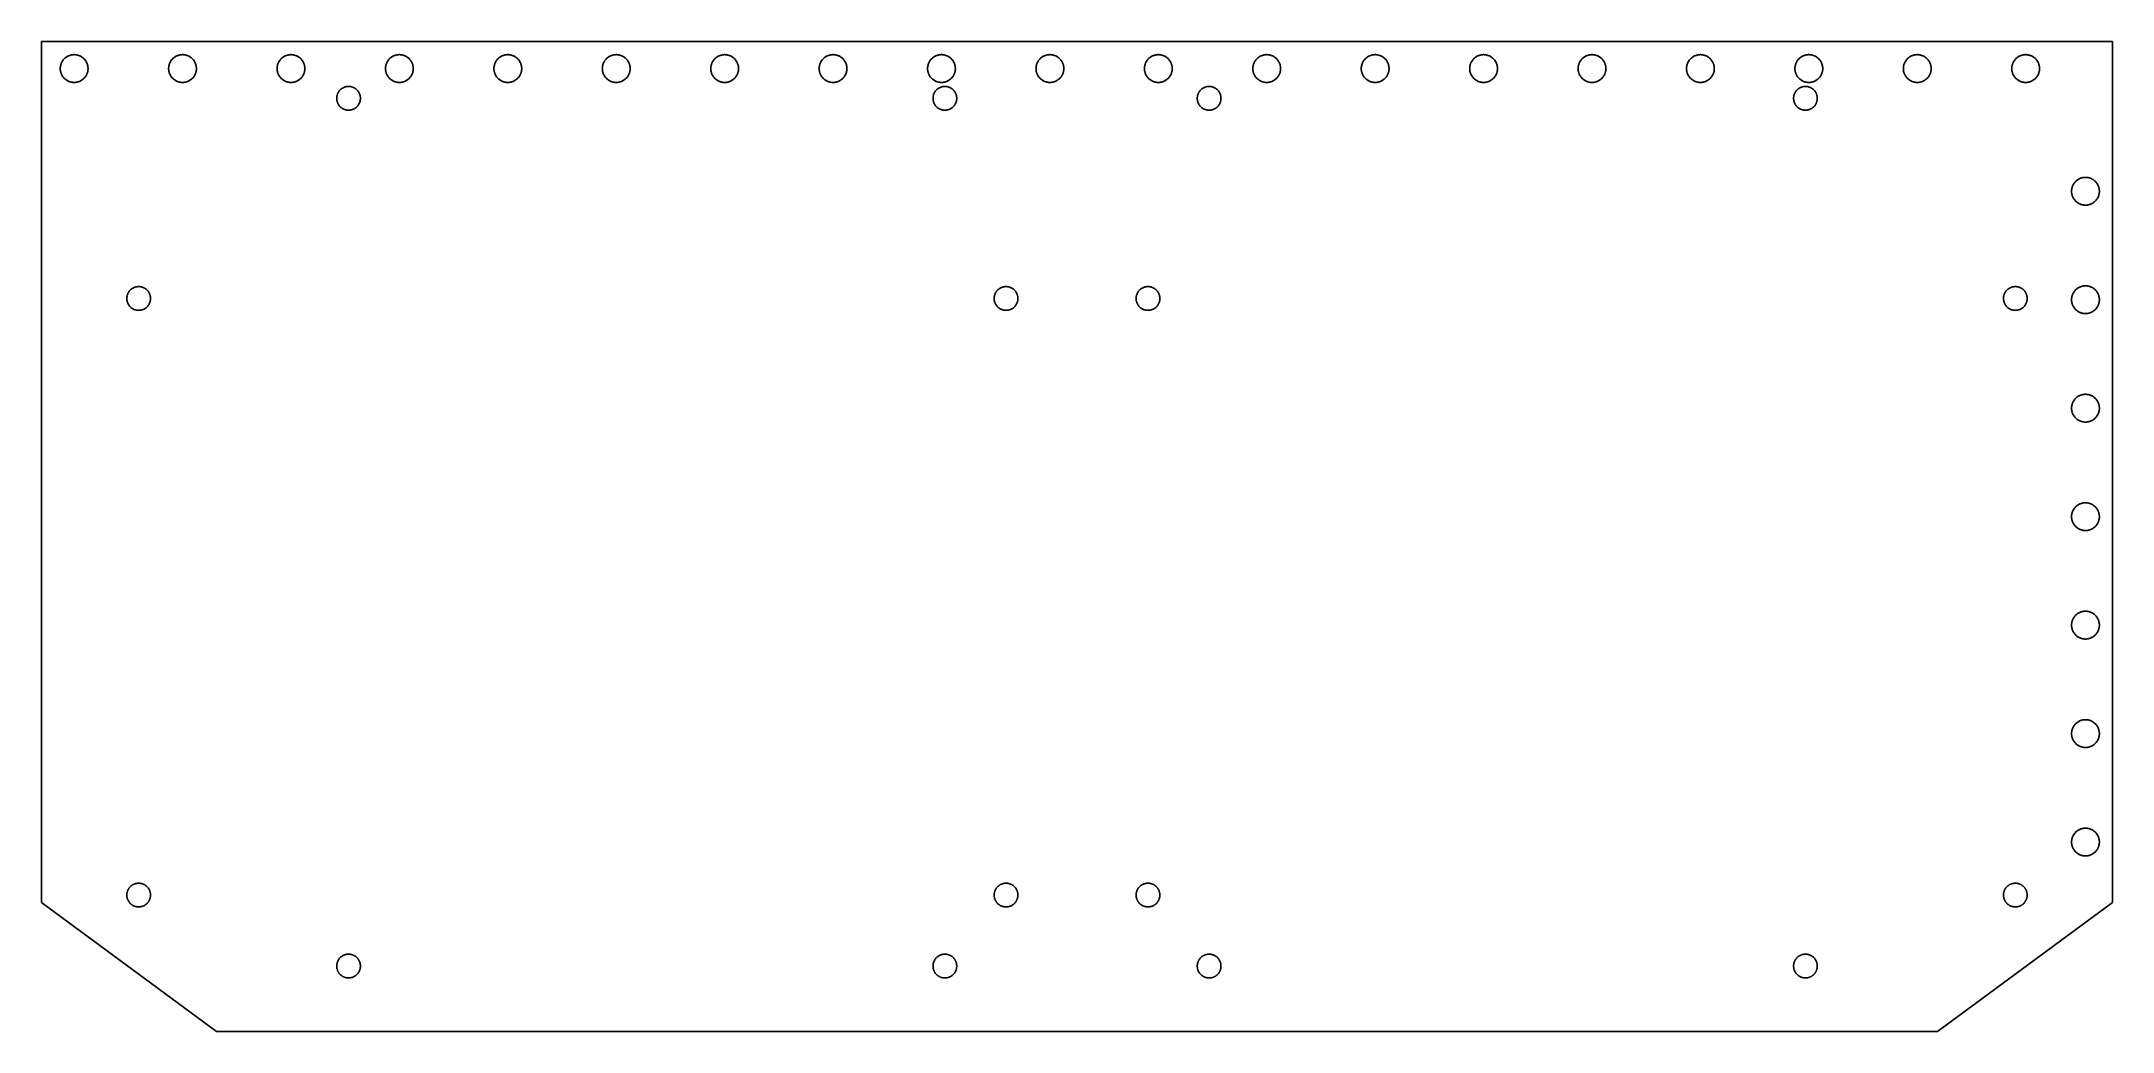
# Model space of a CAD drawing. Header units: metres. Extents: x -153 to 153, y -94 to 52.
import ezdxf

# ---------------------------------------------------------------- set-up
doc = ezdxf.new("R2010")
doc.units = ezdxf.units.M

msp = doc.modelspace()

# ---------------------------------------------------------------- linework, layer by layer
for p, q in [((152.825, 52.0697), (-152.825, 52.0697)), ((-152.825, 52.0697), (-152.825, -74.9299)), ((152.825, -74.9299), (152.825, 52.0697)), ((-149.872, 48.9036), (-149.835, 48.9811)), ((-149.835, 48.9811), (-149.796, 49.0575)), ((-149.796, 49.0575), (-149.753, 49.1319)), ((-149.753, 49.1319), (-149.707, 49.2044)), ((-149.707, 49.2044), (-149.658, 49.2749)), ((-149.658, 49.2749), (-149.606, 49.3431)), ((-149.606, 49.3431), (-149.551, 49.4094)), ((-149.551, 49.4094), (-149.494, 49.4729)), ((-149.494, 49.4729), (-149.434, 49.5346)), ((-149.434, 49.5346), (-149.371, 49.5931)), ((-149.371, 49.5931), (-149.306, 49.6493)), ((-149.306, 49.6493), (-149.239, 49.7028)), ((-149.239, 49.7028), (-149.169, 49.7532)), ((-149.169, 49.7532), (-149.098, 49.8008)), ((-149.098, 49.8008), (-149.024, 49.845)), ((-149.024, 49.845), (-148.949, 49.8865)), ((-148.949, 49.8865), (-148.872, 49.9249)), ((-148.872, 49.9249), (-148.794, 49.9597)), ((-148.794, 49.9597), (-148.714, 49.9911)), ((-148.714, 49.9911), (-148.633, 50.0194)), ((-148.633, 50.0194), (-148.551, 50.0442)), ((-148.551, 50.0442), (-148.467, 50.0655)), ((-148.467, 50.0655), (-148.384, 50.0834)), ((-148.384, 50.0834), (-148.299, 50.0977)), ((-148.299, 50.0977), (-148.213, 50.1086)), ((-148.213, 50.1086), (-148.128, 50.1159)), ((-148.128, 50.1159), (-148.042, 50.1194)), ((-148.042, 50.1194), (-147.956, 50.1194)), ((-147.956, 50.1194), (-147.87, 50.1159)), ((-147.87, 50.1159), (-147.785, 50.1086)), ((-147.785, 50.1086), (-147.7, 50.0977)), ((-147.7, 50.0977), (-147.615, 50.0834)), ((-147.615, 50.0834), (-147.531, 50.0655)), ((-147.531, 50.0655), (-147.448, 50.0442)), ((-147.448, 50.0442), (-147.366, 50.0194)), ((-147.366, 50.0194), (-147.285, 49.9911)), ((-147.285, 49.9911), (-147.205, 49.9597)), ((-147.205, 49.9597), (-147.126, 49.9249)), ((-147.126, 49.9249), (-147.05, 49.8865)), ((-147.05, 49.8865), (-146.974, 49.845)), ((-146.974, 49.845), (-146.901, 49.8008)), ((-146.901, 49.8008), (-146.829, 49.7532)), ((-146.829, 49.7532), (-146.76, 49.7028)), ((-146.76, 49.7028), (-146.693, 49.6493)), ((-146.693, 49.6493), (-146.627, 49.5931)), ((-146.627, 49.5931), (-146.565, 49.5346)), ((-146.565, 49.5346), (-146.505, 49.4729)), ((-146.505, 49.4729), (-146.448, 49.4094)), ((-146.448, 49.4094), (-146.393, 49.3431)), ((-146.393, 49.3431), (-146.341, 49.2749)), ((-146.341, 49.2749), (-146.292, 49.2044)), ((-146.292, 49.2044), (-146.246, 49.1319)), ((-146.246, 49.1319), (-146.203, 49.0575)), ((-146.203, 49.0575), (-146.163, 48.9811)), ((-146.163, 48.9811), (-146.127, 48.9036)), ((-133.872, 48.9036), (-133.836, 48.9811)), ((-133.836, 48.9811), (-133.796, 49.0575)), ((-133.796, 49.0575), (-133.753, 49.1319)), ((-133.753, 49.1319), (-133.707, 49.2044)), ((-133.707, 49.2044), (-133.658, 49.2749)), ((-133.658, 49.2749), (-133.606, 49.3431)), ((-133.606, 49.3431), (-133.551, 49.4094)), ((-133.551, 49.4094), (-133.494, 49.4729)), ((-133.494, 49.4729), (-133.434, 49.5346)), ((-133.434, 49.5346), (-133.371, 49.5931)), ((-133.371, 49.5931), (-133.306, 49.6493)), ((-133.306, 49.6493), (-133.239, 49.7028)), ((-133.239, 49.7028), (-133.169, 49.7532)), ((-133.169, 49.7532), (-133.098, 49.8008)), ((-133.098, 49.8008), (-133.024, 49.845)), ((-133.024, 49.845), (-132.949, 49.8865)), ((-132.949, 49.8865), (-132.872, 49.9249)), ((-132.872, 49.9249), (-132.794, 49.9597)), ((-132.794, 49.9597), (-132.714, 49.9911)), ((-132.714, 49.9911), (-132.633, 50.0194)), ((-132.633, 50.0194), (-132.55, 50.0442)), ((-132.55, 50.0442), (-132.467, 50.0655)), ((-132.467, 50.0655), (-132.383, 50.0834)), ((-132.383, 50.0834), (-132.299, 50.0977)), ((-132.299, 50.0977), (-132.214, 50.1086)), ((-132.214, 50.1086), (-132.128, 50.1159)), ((-132.128, 50.1159), (-132.042, 50.1194)), ((-132.042, 50.1194), (-131.956, 50.1194)), ((-131.956, 50.1194), (-131.871, 50.1159)), ((-131.871, 50.1159), (-131.785, 50.1086)), ((-131.785, 50.1086), (-131.7, 50.0977)), ((-131.7, 50.0977), (-131.615, 50.0834)), ((-131.615, 50.0834), (-131.531, 50.0655)), ((-131.531, 50.0655), (-131.448, 50.0442)), ((-131.448, 50.0442), (-131.366, 50.0194)), ((-131.366, 50.0194), (-131.285, 49.9911)), ((-131.285, 49.9911), (-131.205, 49.9597)), ((-131.205, 49.9597), (-131.126, 49.9249)), ((-131.126, 49.9249), (-131.05, 49.8865)), ((-131.05, 49.8865), (-130.974, 49.845)), ((-130.974, 49.845), (-130.901, 49.8008)), ((-130.901, 49.8008), (-130.829, 49.7532)), ((-130.829, 49.7532), (-130.76, 49.7028)), ((-130.76, 49.7028), (-130.692, 49.6493)), ((-130.692, 49.6493), (-130.628, 49.5931)), ((-130.628, 49.5931), (-130.565, 49.5346)), ((-130.565, 49.5346), (-130.505, 49.4729)), ((-130.505, 49.4729), (-130.447, 49.4094)), ((-130.447, 49.4094), (-130.393, 49.3431)), ((-130.393, 49.3431), (-130.341, 49.2749)), ((-130.341, 49.2749), (-130.292, 49.2044)), ((-130.292, 49.2044), (-130.246, 49.1319)), ((-130.246, 49.1319), (-130.203, 49.0575)), ((-130.203, 49.0575), (-130.163, 48.9811)), ((-130.163, 48.9811), (-130.127, 48.9036)), ((-117.872, 48.9036), (-117.835, 48.9811)), ((-117.835, 48.9811), (-117.796, 49.0575)), ((-117.796, 49.0575), (-117.753, 49.1319)), ((-117.753, 49.1319), (-117.707, 49.2044)), ((-117.707, 49.2044), (-117.658, 49.2749)), ((-117.658, 49.2749), (-117.606, 49.3431)), ((-117.606, 49.3431), (-117.551, 49.4094)), ((-117.551, 49.4094), (-117.494, 49.4729)), ((-117.494, 49.4729), (-117.434, 49.5346)), ((-117.434, 49.5346), (-117.371, 49.5931)), ((-117.371, 49.5931), (-117.306, 49.6493)), ((-117.306, 49.6493), (-117.239, 49.7028)), ((-117.239, 49.7028), (-117.169, 49.7532)), ((-117.169, 49.7532), (-117.098, 49.8008)), ((-117.098, 49.8008), (-117.024, 49.845)), ((-117.024, 49.845), (-116.949, 49.8865)), ((-116.949, 49.8865), (-116.872, 49.9249)), ((-116.872, 49.9249), (-116.794, 49.9597)), ((-116.794, 49.9597), (-116.714, 49.9911)), ((-116.714, 49.9911), (-116.633, 50.0194)), ((-116.633, 50.0194), (-116.551, 50.0442)), ((-116.551, 50.0442), (-116.467, 50.0655)), ((-116.467, 50.0655), (-116.384, 50.0834)), ((-116.384, 50.0834), (-116.299, 50.0977)), ((-116.299, 50.0977), (-116.213, 50.1086)), ((-116.213, 50.1086), (-116.128, 50.1159)), ((-116.128, 50.1159), (-116.042, 50.1194)), ((-116.042, 50.1194), (-115.956, 50.1194)), ((-115.956, 50.1194), (-115.87, 50.1159)), ((-115.87, 50.1159), (-115.785, 50.1086)), ((-115.785, 50.1086), (-115.7, 50.0977)), ((-115.7, 50.0977), (-115.615, 50.0834)), ((-115.615, 50.0834), (-115.531, 50.0655)), ((-115.531, 50.0655), (-115.448, 50.0442)), ((-115.448, 50.0442), (-115.366, 50.0194)), ((-115.366, 50.0194), (-115.285, 49.9911)), ((-115.285, 49.9911), (-115.205, 49.9597)), ((-115.205, 49.9597), (-115.126, 49.9249)), ((-115.126, 49.9249), (-115.05, 49.8865)), ((-115.05, 49.8865), (-114.974, 49.845)), ((-114.974, 49.845), (-114.901, 49.8008)), ((-114.901, 49.8008), (-114.829, 49.7532)), ((-114.829, 49.7532), (-114.76, 49.7028)), ((-114.76, 49.7028), (-114.693, 49.6493)), ((-114.693, 49.6493), (-114.627, 49.5931)), ((-114.627, 49.5931), (-114.565, 49.5346)), ((-114.565, 49.5346), (-114.505, 49.4729)), ((-114.505, 49.4729), (-114.448, 49.4094)), ((-114.448, 49.4094), (-114.393, 49.3431)), ((-114.393, 49.3431), (-114.341, 49.2749)), ((-114.341, 49.2749), (-114.292, 49.2044)), ((-114.292, 49.2044), (-114.246, 49.1319)), ((-114.246, 49.1319), (-114.203, 49.0575)), ((-114.203, 49.0575), (-114.163, 48.9811)), ((-114.163, 48.9811), (-114.126, 48.9036)), ((-101.872, 48.9036), (-101.836, 48.9811)), ((-101.836, 48.9811), (-101.796, 49.0575)), ((-101.796, 49.0575), (-101.753, 49.1319)), ((-101.753, 49.1319), (-101.707, 49.2044)), ((-101.707, 49.2044), (-101.658, 49.2749)), ((-101.658, 49.2749), (-101.606, 49.3431)), ((-101.606, 49.3431), (-101.551, 49.4094)), ((-101.551, 49.4094), (-101.494, 49.4729)), ((-101.494, 49.4729), (-101.434, 49.5346)), ((-101.434, 49.5346), (-101.371, 49.5931)), ((-101.371, 49.5931), (-101.306, 49.6493)), ((-101.306, 49.6493), (-101.239, 49.7028)), ((-101.239, 49.7028), (-101.169, 49.7532)), ((-101.169, 49.7532), (-101.098, 49.8008)), ((-101.098, 49.8008), (-101.024, 49.845)), ((-101.024, 49.845), (-100.949, 49.8865)), ((-100.949, 49.8865), (-100.872, 49.9249)), ((-100.872, 49.9249), (-100.794, 49.9597)), ((-100.794, 49.9597), (-100.714, 49.9911)), ((-100.714, 49.9911), (-100.633, 50.0194)), ((-100.633, 50.0194), (-100.55, 50.0442)), ((-100.55, 50.0442), (-100.468, 50.0655)), ((-100.468, 50.0655), (-100.383, 50.0834)), ((-100.383, 50.0834), (-100.299, 50.0977)), ((-100.299, 50.0977), (-100.214, 50.1086)), ((-100.214, 50.1086), (-100.128, 50.1159)), ((-100.128, 50.1159), (-100.042, 50.1194)), ((-100.042, 50.1194), (-99.9563, 50.1194)), ((-99.9563, 50.1194), (-99.8706, 50.1159)), ((-99.8706, 50.1159), (-99.785, 50.1086)), ((-99.785, 50.1086), (-99.6997, 50.0977)), ((-99.6997, 50.0977), (-99.6152, 50.0834)), ((-99.6152, 50.0834), (-99.5311, 50.0655)), ((-99.5311, 50.0655), (-99.4482, 50.0442)), ((-99.4482, 50.0442), (-99.366, 50.0194)), ((-99.366, 50.0194), (-99.2846, 49.9911)), ((-99.2846, 49.9911), (-99.2048, 49.9597)), ((-99.2048, 49.9597), (-99.1265, 49.9249)), ((-99.1265, 49.9249), (-99.0494, 49.8865)), ((-99.0494, 49.8865), (-98.9742, 49.845)), ((-98.9742, 49.845), (-98.9009, 49.8008)), ((-98.9009, 49.8008), (-98.8292, 49.7532)), ((-98.8292, 49.7532), (-98.7599, 49.7028)), ((-98.7599, 49.7028), (-98.6924, 49.6493)), ((-98.6924, 49.6493), (-98.6277, 49.5931)), ((-98.6277, 49.5931), (-98.5649, 49.5346)), ((-98.5649, 49.5346), (-98.5048, 49.4729)), ((-98.5048, 49.4729), (-98.4475, 49.4094)), ((-98.4475, 49.4094), (-98.3928, 49.3431)), ((-98.3928, 49.3431), (-98.3409, 49.2749)), ((-98.3409, 49.2749), (-98.2917, 49.2044)), ((-98.2917, 49.2044), (-98.2459, 49.1319)), ((-98.2459, 49.1319), (-98.2029, 49.0575)), ((-98.2029, 49.0575), (-98.163, 48.9811)), ((-98.163, 48.9811), (-98.1266, 48.9036)), ((-85.8723, 48.9036), (-85.8355, 48.9811)), ((-85.8355, 48.9811), (-85.7959, 49.0575)), ((-85.7959, 49.0575), (-85.7529, 49.1319)), ((-85.7529, 49.1319), (-85.7068, 49.2044)), ((-85.7068, 49.2044), (-85.6579, 49.2749)), ((-85.6579, 49.2749), (-85.606, 49.3431)), ((-85.606, 49.3431), (-85.551, 49.4094)), ((-85.551, 49.4094), (-85.4936, 49.4729)), ((-85.4936, 49.4729), (-85.4335, 49.5346)), ((-85.4335, 49.5346), (-85.3711, 49.5931)), ((-85.3711, 49.5931), (-85.306, 49.6493)), ((-85.306, 49.6493), (-85.2386, 49.7028)), ((-85.2386, 49.7028), (-85.1692, 49.7532)), ((-85.1692, 49.7532), (-85.0979, 49.8008)), ((-85.0979, 49.8008), (-85.0243, 49.845)), ((-85.0243, 49.845), (-84.9491, 49.8865)), ((-84.9491, 49.8865), (-84.8723, 49.9249)), ((-84.8723, 49.9249), (-84.7937, 49.9597)), ((-84.7937, 49.9597), (-84.7138, 49.9911)), ((-84.7138, 49.9911), (-84.6328, 50.0194)), ((-84.6328, 50.0194), (-84.5507, 50.0442)), ((-84.5507, 50.0442), (-84.4673, 50.0655)), ((-84.4673, 50.0655), (-84.3836, 50.0834)), ((-84.3836, 50.0834), (-84.2987, 50.0977)), ((-84.2987, 50.0977), (-84.2135, 50.1086)), ((-84.2135, 50.1086), (-84.1282, 50.1159)), ((-84.1282, 50.1159), (-84.0422, 50.1194)), ((-84.0422, 50.1194), (-83.9565, 50.1194)), ((-83.9565, 50.1194), (-83.8705, 50.1159)), ((-83.8705, 50.1159), (-83.7852, 50.1086)), ((-83.7852, 50.1086), (-83.6999, 50.0977)), ((-83.6999, 50.0977), (-83.6151, 50.0834)), ((-83.6151, 50.0834), (-83.5313, 50.0655)), ((-83.5313, 50.0655), (-83.448, 50.0442)), ((-83.448, 50.0442), (-83.3658, 50.0194)), ((-83.3658, 50.0194), (-83.2848, 49.9911)), ((-83.2848, 49.9911), (-83.205, 49.9597)), ((-83.205, 49.9597), (-83.1263, 49.9249)), ((-83.1263, 49.9249), (-83.0496, 49.8865)), ((-83.0496, 49.8865), (-82.9744, 49.845)), ((-82.9744, 49.845), (-82.9008, 49.8008)), ((-82.9008, 49.8008), (-82.8294, 49.7532)), ((-82.8294, 49.7532), (-82.7601, 49.7028)), ((-82.7601, 49.7028), (-82.6926, 49.6493)), ((-82.6926, 49.6493), (-82.6275, 49.5931)), ((-82.6275, 49.5931), (-82.5651, 49.5346)), ((-82.5651, 49.5346), (-82.505, 49.4729)), ((-82.505, 49.4729), (-82.4473, 49.4094)), ((-82.4473, 49.4094), (-82.3926, 49.3431)), ((-82.3926, 49.3431), (-82.3407, 49.2749)), ((-82.3407, 49.2749), (-82.2919, 49.2044)), ((-82.2919, 49.2044), (-82.2458, 49.1319)), ((-82.2458, 49.1319), (-82.2027, 49.0575)), ((-82.2027, 49.0575), (-82.1632, 48.9811)), ((-82.1632, 48.9811), (-82.1264, 48.9036)), ((-69.8721, 48.9036), (-69.8357, 48.9811)), ((-69.8357, 48.9811), (-69.7957, 49.0575)), ((-69.7957, 49.0575), (-69.7527, 49.1319)), ((-69.7527, 49.1319), (-69.707, 49.2044)), ((-69.707, 49.2044), (-69.6578, 49.2749)), ((-69.6578, 49.2749), (-69.6058, 49.3431)), ((-69.6058, 49.3431), (-69.5512, 49.4094)), ((-69.5512, 49.4094), (-69.4938, 49.4729)), ((-69.4938, 49.4729), (-69.4337, 49.5346)), ((-69.4337, 49.5346), (-69.371, 49.5931)), ((-69.371, 49.5931), (-69.3062, 49.6493)), ((-69.3062, 49.6493), (-69.2388, 49.7028)), ((-69.2388, 49.7028), (-69.1694, 49.7532)), ((-69.1694, 49.7532), (-69.0977, 49.8008)), ((-69.0977, 49.8008), (-69.0245, 49.845)), ((-69.0245, 49.845), (-68.9489, 49.8865)), ((-68.9489, 49.8865), (-68.8722, 49.9249)), ((-68.8722, 49.9249), (-68.7939, 49.9597)), ((-68.7939, 49.9597), (-68.714, 49.9911)), ((-68.714, 49.9911), (-68.6326, 50.0194)), ((-68.6326, 50.0194), (-68.5505, 50.0442)), ((-68.5505, 50.0442), (-68.4675, 50.0655)), ((-68.4675, 50.0655), (-68.3834, 50.0834)), ((-68.3834, 50.0834), (-68.2989, 50.0977)), ((-68.2989, 50.0977), (-68.2137, 50.1086)), ((-68.2137, 50.1086), (-68.128, 50.1159)), ((-68.128, 50.1159), (-68.0424, 50.1194)), ((-68.0424, 50.1194), (-67.9563, 50.1194)), ((-67.9563, 50.1194), (-67.8707, 50.1159)), ((-67.8707, 50.1159), (-67.785, 50.1086)), ((-67.785, 50.1086), (-67.6997, 50.0977)), ((-67.6997, 50.0977), (-67.6153, 50.0834)), ((-67.6153, 50.0834), (-67.5311, 50.0655)), ((-67.5311, 50.0655), (-67.4482, 50.0442)), ((-67.4482, 50.0442), (-67.3657, 50.0194)), ((-67.3657, 50.0194), (-67.2847, 49.9911)), ((-67.2847, 49.9911), (-67.2048, 49.9597)), ((-67.2048, 49.9597), (-67.1265, 49.9249)), ((-67.1265, 49.9249), (-67.0494, 49.8865)), ((-67.0494, 49.8865), (-66.9742, 49.845)), ((-66.9742, 49.845), (-66.901, 49.8008)), ((-66.901, 49.8008), (-66.8293, 49.7532)), ((-66.8293, 49.7532), (-66.7599, 49.7028)), ((-66.7599, 49.7028), (-66.6924, 49.6493)), ((-66.6924, 49.6493), (-66.6277, 49.5931)), ((-66.6277, 49.5931), (-66.5649, 49.5346)), ((-66.5649, 49.5346), (-66.5049, 49.4729)), ((-66.5049, 49.4729), (-66.4475, 49.4094)), ((-66.4475, 49.4094), (-66.3928, 49.3431)), ((-66.3928, 49.3431), (-66.3409, 49.2749)), ((-66.3409, 49.2749), (-66.2917, 49.2044)), ((-66.2917, 49.2044), (-66.246, 49.1319)), ((-66.246, 49.1319), (-66.2029, 49.0575)), ((-66.2029, 49.0575), (-66.163, 48.9811)), ((-66.163, 48.9811), (-66.1266, 48.9036)), ((-53.8719, 48.9036), (-53.8355, 48.9811)), ((-53.8355, 48.9811), (-53.7959, 49.0575)), ((-53.7959, 49.0575), (-53.7529, 49.1319)), ((-53.7529, 49.1319), (-53.7068, 49.2044)), ((-53.7068, 49.2044), (-53.658, 49.2749)), ((-53.658, 49.2749), (-53.606, 49.3431)), ((-53.606, 49.3431), (-53.551, 49.4094)), ((-53.551, 49.4094), (-53.4936, 49.4729)), ((-53.4936, 49.4729), (-53.4336, 49.5346)), ((-53.4336, 49.5346), (-53.3712, 49.5931)), ((-53.3712, 49.5931), (-53.306, 49.6493)), ((-53.306, 49.6493), (-53.2386, 49.7028)), ((-53.2386, 49.7028), (-53.1692, 49.7532)), ((-53.1692, 49.7532), (-53.0979, 49.8008)), ((-53.0979, 49.8008), (-53.0243, 49.845)), ((-53.0243, 49.845), (-52.9491, 49.8865)), ((-52.9491, 49.8865), (-52.8724, 49.9249)), ((-52.8724, 49.9249), (-52.7937, 49.9597)), ((-52.7937, 49.9597), (-52.7138, 49.9911)), ((-52.7138, 49.9911), (-52.6328, 50.0194)), ((-52.6328, 50.0194), (-52.5507, 50.0442)), ((-52.5507, 50.0442), (-52.4673, 50.0655)), ((-52.4673, 50.0655), (-52.3836, 50.0834)), ((-52.3836, 50.0834), (-52.2987, 50.0977)), ((-52.2987, 50.0977), (-52.2135, 50.1086)), ((-52.2135, 50.1086), (-52.1282, 50.1159)), ((-52.1282, 50.1159), (-52.0422, 50.1194)), ((-52.0422, 50.1194), (-51.9565, 50.1194)), ((-51.9565, 50.1194), (-51.8705, 50.1159)), ((-51.8705, 50.1159), (-51.7852, 50.1086)), ((-51.7852, 50.1086), (-51.6999, 50.0977)), ((-51.6999, 50.0977), (-51.6151, 50.0834)), ((-51.6151, 50.0834), (-51.5314, 50.0655)), ((-51.5314, 50.0655), (-51.448, 50.0442)), ((-51.448, 50.0442), (-51.3659, 50.0194)), ((-51.3659, 50.0194), (-51.2849, 49.9911)), ((-51.2849, 49.9911), (-51.205, 49.9597)), ((-51.205, 49.9597), (-51.1263, 49.9249)), ((-51.1263, 49.9249), (-51.0496, 49.8865)), ((-51.0496, 49.8865), (-50.9744, 49.845)), ((-50.9744, 49.845), (-50.9008, 49.8008)), ((-50.9008, 49.8008), (-50.8295, 49.7532)), ((-50.8295, 49.7532), (-50.7601, 49.7028)), ((-50.7601, 49.7028), (-50.6926, 49.6493)), ((-50.6926, 49.6493), (-50.6275, 49.5931)), ((-50.6275, 49.5931), (-50.5651, 49.5346)), ((-50.5651, 49.5346), (-50.5051, 49.4729)), ((-50.5051, 49.4729), (-50.4473, 49.4094)), ((-50.4473, 49.4094), (-50.3927, 49.3431)), ((-50.3927, 49.3431), (-50.3407, 49.2749)), ((-50.3407, 49.2749), (-50.2919, 49.2044)), ((-50.2919, 49.2044), (-50.2458, 49.1319)), ((-50.2458, 49.1319), (-50.2027, 49.0575)), ((-50.2027, 49.0575), (-50.1632, 48.9811)), ((-50.1632, 48.9811), (-50.1264, 48.9036)), ((-37.8721, 48.9036), (-37.8357, 48.9811)), ((-37.8357, 48.9811), (-37.7958, 49.0575)), ((-37.7958, 49.0575), (-37.7527, 49.1319)), ((-37.7527, 49.1319), (-37.707, 49.2044)), ((-37.707, 49.2044), (-37.6578, 49.2749)), ((-37.6578, 49.2749), (-37.6058, 49.3431)), ((-37.6058, 49.3431), (-37.5512, 49.4094)), ((-37.5512, 49.4094), (-37.4938, 49.4729)), ((-37.4938, 49.4729), (-37.4338, 49.5346)), ((-37.4338, 49.5346), (-37.371, 49.5931)), ((-37.371, 49.5931), (-37.3059, 49.6493)), ((-37.3059, 49.6493), (-37.2388, 49.7028)), ((-37.2388, 49.7028), (-37.1694, 49.7532)), ((-37.1694, 49.7532), (-37.0977, 49.8008)), ((-37.0977, 49.8008), (-37.0245, 49.845)), ((-37.0245, 49.845), (-36.9489, 49.8865)), ((-36.9489, 49.8865), (-36.8722, 49.9249)), ((-36.8722, 49.9249), (-36.7939, 49.9597)), ((-36.7939, 49.9597), (-36.714, 49.9911)), ((-36.714, 49.9911), (-36.6326, 50.0194)), ((-36.6326, 50.0194), (-36.5505, 50.0442)), ((-36.5505, 50.0442), (-36.4675, 50.0655)), ((-36.4675, 50.0655), (-36.3834, 50.0834)), ((-36.3834, 50.0834), (-36.2989, 50.0977)), ((-36.2989, 50.0977), (-36.2137, 50.1086)), ((-36.2137, 50.1086), (-36.128, 50.1159)), ((-36.128, 50.1159), (-36.0424, 50.1194)), ((-36.0424, 50.1194), (-35.9563, 50.1194)), ((-35.9563, 50.1194), (-35.8707, 50.1159)), ((-35.8707, 50.1159), (-35.785, 50.1086)), ((-35.785, 50.1086), (-35.6998, 50.0977)), ((-35.6998, 50.0977), (-35.6153, 50.0834)), ((-35.6153, 50.0834), (-35.5312, 50.0655)), ((-35.5312, 50.0655), (-35.4482, 50.0442)), ((-35.4482, 50.0442), (-35.3657, 50.0194)), ((-35.3657, 50.0194), (-35.2847, 49.9911)), ((-35.2847, 49.9911), (-35.2048, 49.9597)), ((-35.2048, 49.9597), (-35.1265, 49.9249)), ((-35.1265, 49.9249), (-35.0494, 49.8865)), ((-35.0494, 49.8865), (-34.9742, 49.845)), ((-34.9742, 49.845), (-34.901, 49.8008)), ((-34.901, 49.8008), (-34.8293, 49.7532)), ((-34.8293, 49.7532), (-34.7599, 49.7028)), ((-34.7599, 49.7028), (-34.6925, 49.6493)), ((-34.6925, 49.6493), (-34.6277, 49.5931)), ((-34.6277, 49.5931), (-34.5649, 49.5346)), ((-34.5649, 49.5346), (-34.5049, 49.4729)), ((-34.5049, 49.4729), (-34.4475, 49.4094)), ((-34.4475, 49.4094), (-34.3929, 49.3431)), ((-34.3929, 49.3431), (-34.3409, 49.2749)), ((-34.3409, 49.2749), (-34.2917, 49.2044)), ((-34.2917, 49.2044), (-34.246, 49.1319)), ((-34.246, 49.1319), (-34.203, 49.0575)), ((-34.203, 49.0575), (-34.163, 48.9811)), ((-34.163, 48.9811), (-34.1266, 48.9036)), ((-21.8719, 48.9036), (-21.8355, 48.9811)), ((-21.8355, 48.9811), (-21.7956, 49.0575)), ((-21.7956, 49.0575), (-21.7529, 49.1319)), ((-21.7529, 49.1319), (-21.7068, 49.2044)), ((-21.7068, 49.2044), (-21.658, 49.2749)), ((-21.658, 49.2749), (-21.606, 49.3431)), ((-21.606, 49.3431), (-21.551, 49.4094)), ((-21.551, 49.4094), (-21.4936, 49.4729)), ((-21.4936, 49.4729), (-21.4336, 49.5346)), ((-21.4336, 49.5346), (-21.3712, 49.5931)), ((-21.3712, 49.5931), (-21.3061, 49.6493)), ((-21.3061, 49.6493), (-21.2386, 49.7028)), ((-21.2386, 49.7028), (-21.1693, 49.7532)), ((-21.1693, 49.7532), (-21.0979, 49.8008)), ((-21.0979, 49.8008), (-21.0243, 49.845)), ((-21.0243, 49.845), (-20.9491, 49.8865)), ((-20.9491, 49.8865), (-20.872, 49.9249)), ((-20.872, 49.9249), (-20.7937, 49.9597)), ((-20.7937, 49.9597), (-20.7139, 49.9911)), ((-20.7139, 49.9911), (-20.6328, 50.0194)), ((-20.6328, 50.0194), (-20.5507, 50.0442)), ((-20.5507, 50.0442), (-20.4674, 50.0655)), ((-20.4674, 50.0655), (-20.3836, 50.0834)), ((-20.3836, 50.0834), (-20.2988, 50.0977)), ((-20.2988, 50.0977), (-20.2135, 50.1086)), ((-20.2135, 50.1086), (-20.1282, 50.1159)), ((-20.1282, 50.1159), (-20.0422, 50.1194)), ((-20.0422, 50.1194), (-19.9565, 50.1194)), ((-19.9565, 50.1194), (-19.8705, 50.1159)), ((-19.8705, 50.1159), (-19.7852, 50.1086)), ((-19.7852, 50.1086), (-19.7, 50.0977)), ((-19.7, 50.0977), (-19.6151, 50.0834)), ((-19.6151, 50.0834), (-19.5314, 50.0655)), ((-19.5314, 50.0655), (-19.448, 50.0442)), ((-19.448, 50.0442), (-19.3659, 50.0194)), ((-19.3659, 50.0194), (-19.2849, 49.9911)), ((-19.2849, 49.9911), (-19.205, 49.9597)), ((-19.205, 49.9597), (-19.1264, 49.9249)), ((-19.1264, 49.9249), (-19.0496, 49.8865)), ((-19.0496, 49.8865), (-18.9744, 49.845)), ((-18.9744, 49.845), (-18.9008, 49.8008)), ((-18.9008, 49.8008), (-18.8295, 49.7532)), ((-18.8295, 49.7532), (-18.7597, 49.7028)), ((-18.7597, 49.7028), (-18.6927, 49.6493)), ((-18.6927, 49.6493), (-18.6275, 49.5931)), ((-18.6275, 49.5931), (-18.5651, 49.5346)), ((-18.5651, 49.5346), (-18.5051, 49.4729)), ((-18.5051, 49.4729), (-18.4473, 49.4094)), ((-18.4473, 49.4094), (-18.3927, 49.3431)), ((-18.3927, 49.3431), (-18.3407, 49.2749)), ((-18.3407, 49.2749), (-18.2919, 49.2044)), ((-18.2919, 49.2044), (-18.2458, 49.1319)), ((-18.2458, 49.1319), (-18.2028, 49.0575)), ((-18.2028, 49.0575), (-18.1632, 48.9811)), ((-18.1632, 48.9811), (-18.1264, 48.9036)), ((-5.87212, 48.9036), (-5.83569, 48.9811)), ((-5.83569, 48.9811), (-5.79577, 49.0575)), ((-5.79577, 49.0575), (-5.75275, 49.1319)), ((-5.75275, 49.1319), (-5.70663, 49.2044)), ((-5.70663, 49.2044), (-5.65779, 49.2749)), ((-5.65779, 49.2749), (-5.60586, 49.3431)), ((-5.60586, 49.3431), (-5.55121, 49.4094)), ((-5.55121, 49.4094), (-5.49385, 49.4729)), ((-5.49385, 49.4729), (-5.43378, 49.5346)), ((-5.43378, 49.5346), (-5.37099, 49.5931)), ((-5.37099, 49.5931), (-5.30588, 49.6493)), ((-5.30588, 49.6493), (-5.23883, 49.7028)), ((-5.23883, 49.7028), (-5.16945, 49.7532)), ((-5.16945, 49.7532), (-5.09775, 49.8008)), ((-5.09775, 49.8008), (-5.0245, 49.845)), ((-5.0245, 49.845), (-4.94892, 49.8865)), ((-4.94892, 49.8865), (-4.87218, 49.9249)), ((-4.87218, 49.9249), (-4.79389, 49.9597)), ((-4.79389, 49.9597), (-4.71405, 49.9911)), ((-4.71405, 49.9911), (-4.63266, 50.0194)), ((-4.63266, 50.0194), (-4.5505, 50.0442)), ((-4.5505, 50.0442), (-4.46756, 50.0655)), ((-4.46756, 50.0655), (-4.38345, 50.0834)), ((-4.38345, 50.0834), (-4.29896, 50.0977)), ((-4.29896, 50.0977), (-4.2137, 50.1086)), ((-4.2137, 50.1086), (-4.12804, 50.1159)), ((-4.12804, 50.1159), (-4.04239, 50.1194)), ((-4.04239, 50.1194), (-3.95635, 50.1194)), ((-3.95635, 50.1194), (-3.87069, 50.1159)), ((-3.87069, 50.1159), (-3.78504, 50.1086)), ((-3.78504, 50.1086), (-3.69977, 50.0977)), ((-3.69977, 50.0977), (-3.61528, 50.0834)), ((-3.61528, 50.0834), (-3.53118, 50.0655)), ((-3.53118, 50.0655), (-3.44785, 50.0442)), ((-3.44785, 50.0442), (-3.36569, 50.0194)), ((-3.36569, 50.0194), (-3.28468, 49.9911)), ((-3.28468, 49.9911), (-3.20484, 49.9597)), ((-3.20484, 49.9597), (-3.12655, 49.9249)), ((-3.12655, 49.9249), (-3.04943, 49.8865)), ((-3.04943, 49.8865), (-2.97424, 49.845)), ((-2.97424, 49.845), (-2.90099, 49.8008)), ((-2.90099, 49.8008), (-2.82928, 49.7532)), ((-2.82928, 49.7532), (-2.75991, 49.7028)), ((-2.75991, 49.7028), (-2.69247, 49.6493)), ((-2.69247, 49.6493), (-2.62775, 49.5931)), ((-2.62775, 49.5931), (-2.56496, 49.5346)), ((-2.56496, 49.5346), (-2.50489, 49.4729)), ((-2.50489, 49.4729), (-2.44753, 49.4094)), ((-2.44753, 49.4094), (-2.39288, 49.3431)), ((-2.39288, 49.3431), (-2.34094, 49.2749)), ((-2.34094, 49.2749), (-2.29172, 49.2044)), ((-2.29172, 49.2044), (-2.24599, 49.1319)), ((-2.24599, 49.1319), (-2.20297, 49.0575)), ((-2.20297, 49.0575), (-2.16305, 48.9811)), ((-2.16305, 48.9811), (-2.12661, 48.9036)), ((10.1277, 48.9036), (10.1641, 48.9811)), ((10.1641, 48.9811), (10.204, 49.0575)), ((10.204, 49.0575), (10.2467, 49.1319)), ((10.2467, 49.1319), (10.2928, 49.2044)), ((10.2928, 49.2044), (10.3416, 49.2749)), ((10.3416, 49.2749), (10.3936, 49.3431)), ((10.3936, 49.3431), (10.4486, 49.4094)), ((10.4486, 49.4094), (10.5059, 49.4729)), ((10.5059, 49.4729), (10.566, 49.5346)), ((10.566, 49.5346), (10.6284, 49.5931)), ((10.6284, 49.5931), (10.6935, 49.6493)), ((10.6935, 49.6493), (10.761, 49.7028)), ((10.761, 49.7028), (10.8303, 49.7532)), ((10.8303, 49.7532), (10.9017, 49.8008)), ((10.9017, 49.8008), (10.9753, 49.845)), ((10.9753, 49.845), (11.0505, 49.8865)), ((11.0505, 49.8865), (11.1276, 49.9249)), ((11.1276, 49.9249), (11.2059, 49.9597)), ((11.2059, 49.9597), (11.2857, 49.9911)), ((11.2857, 49.9911), (11.3667, 50.0194)), ((11.3667, 50.0194), (11.4489, 50.0442)), ((11.4489, 50.0442), (11.5322, 50.0655)), ((11.5322, 50.0655), (11.6163, 50.0834)), ((11.6163, 50.0834), (11.7008, 50.0977)), ((11.7008, 50.0977), (11.7861, 50.1086)), ((11.7861, 50.1086), (11.8718, 50.1159)), ((11.8718, 50.1159), (11.9574, 50.1194)), ((11.9574, 50.1194), (12.0431, 50.1194)), ((12.0431, 50.1194), (12.1291, 50.1159)), ((12.1291, 50.1159), (12.2148, 50.1086)), ((12.2148, 50.1086), (12.2996, 50.0977)), ((12.2996, 50.0977), (12.3845, 50.0834)), ((12.3845, 50.0834), (12.4682, 50.0655)), ((12.4682, 50.0655), (12.5516, 50.0442)), ((12.5516, 50.0442), (12.6337, 50.0194)), ((12.6337, 50.0194), (12.7147, 49.9911)), ((12.7147, 49.9911), (12.7946, 49.9597)), ((12.7946, 49.9597), (12.8732, 49.9249)), ((12.8732, 49.9249), (12.95, 49.8865)), ((12.95, 49.8865), (13.0252, 49.845)), ((13.0252, 49.845), (13.0988, 49.8008)), ((13.0988, 49.8008), (13.1701, 49.7532)), ((13.1701, 49.7532), (13.2399, 49.7028)), ((13.2399, 49.7028), (13.3069, 49.6493)), ((13.3069, 49.6493), (13.3721, 49.5931)), ((13.3721, 49.5931), (13.4345, 49.5346)), ((13.4345, 49.5346), (13.4945, 49.4729)), ((13.4945, 49.4729), (13.5523, 49.4094)), ((13.5523, 49.4094), (13.6069, 49.3431)), ((13.6069, 49.3431), (13.6589, 49.2749)), ((13.6589, 49.2749), (13.7077, 49.2044)), ((13.7077, 49.2044), (13.7538, 49.1319)), ((13.7538, 49.1319), (13.7968, 49.0575)), ((13.7968, 49.0575), (13.8364, 48.9811)), ((13.8364, 48.9811), (13.8732, 48.9036)), ((26.1275, 48.9036), (26.1639, 48.9811)), ((26.1639, 48.9811), (26.2038, 49.0575)), ((26.2038, 49.0575), (26.2468, 49.1319)), ((26.2468, 49.1319), (26.293, 49.2044)), ((26.293, 49.2044), (26.3418, 49.2749)), ((26.3418, 49.2749), (26.3937, 49.3431)), ((26.3937, 49.3431), (26.4484, 49.4094)), ((26.4484, 49.4094), (26.5057, 49.4729)), ((26.5057, 49.4729), (26.5658, 49.5346)), ((26.5658, 49.5346), (26.6286, 49.5931)), ((26.6286, 49.5931), (26.6937, 49.6493)), ((26.6937, 49.6493), (26.7608, 49.7028)), ((26.7608, 49.7028), (26.8301, 49.7532)), ((26.8301, 49.7532), (26.9018, 49.8008)), ((26.9018, 49.8008), (26.9751, 49.845)), ((26.9751, 49.845), (27.0507, 49.8865)), ((27.0507, 49.8865), (27.1274, 49.9249)), ((27.1274, 49.9249), (27.2057, 49.9597)), ((27.2057, 49.9597), (27.2855, 49.9911)), ((27.2855, 49.9911), (27.3669, 50.0194)), ((27.3669, 50.0194), (27.4491, 50.0442)), ((27.4491, 50.0442), (27.532, 50.0655)), ((27.532, 50.0655), (27.6161, 50.0834)), ((27.6161, 50.0834), (27.7006, 50.0977)), ((27.7006, 50.0977), (27.7859, 50.1086)), ((27.7859, 50.1086), (27.8716, 50.1159)), ((27.8716, 50.1159), (27.9572, 50.1194)), ((27.9572, 50.1194), (28.0432, 50.1194)), ((28.0432, 50.1194), (28.1289, 50.1159)), ((28.1289, 50.1159), (28.2146, 50.1086)), ((28.2146, 50.1086), (28.2998, 50.0977)), ((28.2998, 50.0977), (28.3843, 50.0834)), ((28.3843, 50.0834), (28.4684, 50.0655)), ((28.4684, 50.0655), (28.5517, 50.0442)), ((28.5517, 50.0442), (28.6339, 50.0194)), ((28.6339, 50.0194), (28.7149, 49.9911)), ((28.7149, 49.9911), (28.7948, 49.9597)), ((28.7948, 49.9597), (28.873, 49.9249)), ((28.873, 49.9249), (28.9502, 49.8865)), ((28.9502, 49.8865), (29.0254, 49.845)), ((29.0254, 49.845), (29.0986, 49.8008)), ((29.0986, 49.8008), (29.1703, 49.7532)), ((29.1703, 49.7532), (29.2397, 49.7028)), ((29.2397, 49.7028), (29.3071, 49.6493)), ((29.3071, 49.6493), (29.3719, 49.5931)), ((29.3719, 49.5931), (29.4346, 49.5346)), ((29.4346, 49.5346), (29.4947, 49.4729)), ((29.4947, 49.4729), (29.5521, 49.4094)), ((29.5521, 49.4094), (29.6067, 49.3431)), ((29.6067, 49.3431), (29.6587, 49.2749)), ((29.6587, 49.2749), (29.7079, 49.2044)), ((29.7079, 49.2044), (29.7536, 49.1319)), ((29.7536, 49.1319), (29.7966, 49.0575)), ((29.7966, 49.0575), (29.8366, 48.9811)), ((29.8366, 48.9811), (29.873, 48.9036)), ((42.1277, 48.9036), (42.1641, 48.9811)), ((42.1641, 48.9811), (42.204, 49.0575)), ((42.204, 49.0575), (42.2466, 49.1319)), ((42.2466, 49.1319), (42.2928, 49.2044)), ((42.2928, 49.2044), (42.342, 49.2749)), ((42.342, 49.2749), (42.3935, 49.3431)), ((42.3935, 49.3431), (42.4486, 49.4094)), ((42.4486, 49.4094), (42.5059, 49.4729)), ((42.5059, 49.4729), (42.566, 49.5346)), ((42.566, 49.5346), (42.6284, 49.5931)), ((42.6284, 49.5931), (42.6935, 49.6493)), ((42.6935, 49.6493), (42.761, 49.7028)), ((42.761, 49.7028), (42.8303, 49.7532)), ((42.8303, 49.7532), (42.902, 49.8008)), ((42.902, 49.8008), (42.9753, 49.845)), ((42.9753, 49.845), (43.0505, 49.8865)), ((43.0505, 49.8865), (43.1276, 49.9249)), ((43.1276, 49.9249), (43.2059, 49.9597)), ((43.2059, 49.9597), (43.2857, 49.9911)), ((43.2857, 49.9911), (43.3667, 50.0194)), ((43.3667, 50.0194), (43.4489, 50.0442)), ((43.4489, 50.0442), (43.5322, 50.0655)), ((43.5322, 50.0655), (43.6163, 50.0834)), ((43.6163, 50.0834), (43.7008, 50.0977)), ((43.7008, 50.0977), (43.7861, 50.1086)), ((43.7861, 50.1086), (43.8717, 50.1159)), ((43.8717, 50.1159), (43.9574, 50.1194)), ((43.9574, 50.1194), (44.043, 50.1194)), ((44.043, 50.1194), (44.1291, 50.1159)), ((44.1291, 50.1159), (44.2147, 50.1086)), ((44.2147, 50.1086), (44.2996, 50.0977)), ((44.2996, 50.0977), (44.3845, 50.0834)), ((44.3845, 50.0834), (44.4682, 50.0655)), ((44.4682, 50.0655), (44.5515, 50.0442)), ((44.5515, 50.0442), (44.6337, 50.0194)), ((44.6337, 50.0194), (44.7147, 49.9911)), ((44.7147, 49.9911), (44.7946, 49.9597)), ((44.7946, 49.9597), (44.8732, 49.9249)), ((44.8732, 49.9249), (44.95, 49.8865)), ((44.95, 49.8865), (45.0252, 49.845)), ((45.0252, 49.845), (45.0988, 49.8008)), ((45.0988, 49.8008), (45.1701, 49.7532)), ((45.1701, 49.7532), (45.2399, 49.7028)), ((45.2399, 49.7028), (45.3069, 49.6493)), ((45.3069, 49.6493), (45.372, 49.5931)), ((45.372, 49.5931), (45.4344, 49.5346)), ((45.4344, 49.5346), (45.4945, 49.4729)), ((45.4945, 49.4729), (45.5523, 49.4094)), ((45.5523, 49.4094), (45.6069, 49.3431)), ((45.6069, 49.3431), (45.6588, 49.2749)), ((45.6588, 49.2749), (45.7077, 49.2044)), ((45.7077, 49.2044), (45.7538, 49.1319)), ((45.7538, 49.1319), (45.7968, 49.0575)), ((45.7968, 49.0575), (45.8363, 48.9811)), ((45.8363, 48.9811), (45.8732, 48.9036)), ((58.1275, 48.9036), (58.1639, 48.9811)), ((58.1639, 48.9811), (58.2038, 49.0575)), ((58.2038, 49.0575), (58.2468, 49.1319)), ((58.2468, 49.1319), (58.293, 49.2044)), ((58.293, 49.2044), (58.3418, 49.2749)), ((58.3418, 49.2749), (58.3937, 49.3431)), ((58.3937, 49.3431), (58.4484, 49.4094)), ((58.4484, 49.4094), (58.5057, 49.4729)), ((58.5057, 49.4729), (58.5658, 49.5346)), ((58.5658, 49.5346), (58.6286, 49.5931)), ((58.6286, 49.5931), (58.6937, 49.6493)), ((58.6937, 49.6493), (58.7608, 49.7028)), ((58.7608, 49.7028), (58.8301, 49.7532)), ((58.8301, 49.7532), (58.9018, 49.8008)), ((58.9018, 49.8008), (58.9755, 49.845)), ((58.9755, 49.845), (59.0507, 49.8865)), ((59.0507, 49.8865), (59.1274, 49.9249)), ((59.1274, 49.9249), (59.2057, 49.9597)), ((59.2057, 49.9597), (59.2855, 49.9911)), ((59.2855, 49.9911), (59.3669, 50.0194)), ((59.3669, 50.0194), (59.4491, 50.0442)), ((59.4491, 50.0442), (59.532, 50.0655)), ((59.532, 50.0655), (59.6161, 50.0834)), ((59.6161, 50.0834), (59.701, 50.0977)), ((59.701, 50.0977), (59.7859, 50.1086)), ((59.7859, 50.1086), (59.8715, 50.1159)), ((59.8715, 50.1159), (59.9572, 50.1194)), ((59.9572, 50.1194), (60.0432, 50.1194)), ((60.0432, 50.1194), (60.1289, 50.1159)), ((60.1289, 50.1159), (60.2145, 50.1086)), ((60.2145, 50.1086), (60.2998, 50.0977)), ((60.2998, 50.0977), (60.3843, 50.0834)), ((60.3843, 50.0834), (60.4684, 50.0655)), ((60.4684, 50.0655), (60.5517, 50.0442)), ((60.5517, 50.0442), (60.6339, 50.0194)), ((60.6339, 50.0194), (60.7149, 49.9911)), ((60.7149, 49.9911), (60.7947, 49.9597)), ((60.7947, 49.9597), (60.873, 49.9249)), ((60.873, 49.9249), (60.9502, 49.8865)), ((60.9502, 49.8865), (61.0253, 49.845)), ((61.0253, 49.845), (61.0986, 49.8008)), ((61.0986, 49.8008), (61.1703, 49.7532)), ((61.1703, 49.7532), (61.2397, 49.7028)), ((61.2397, 49.7028), (61.3071, 49.6493)), ((61.3071, 49.6493), (61.3718, 49.5931)), ((61.3718, 49.5931), (61.4346, 49.5346)), ((61.4346, 49.5346), (61.4947, 49.4729)), ((61.4947, 49.4729), (61.5521, 49.4094)), ((61.5521, 49.4094), (61.6067, 49.3431)), ((61.6067, 49.3431), (61.6586, 49.2749)), ((61.6586, 49.2749), (61.7079, 49.2044)), ((61.7079, 49.2044), (61.754, 49.1319)), ((61.754, 49.1319), (61.7966, 49.0575)), ((61.7966, 49.0575), (61.8365, 48.9811)), ((61.8365, 48.9811), (61.873, 48.9036)), ((74.1276, 48.9036), (74.1641, 48.9811)), ((74.1641, 48.9811), (74.204, 49.0575)), ((74.204, 49.0575), (74.2466, 49.1319)), ((74.2466, 49.1319), (74.2928, 49.2044)), ((74.2928, 49.2044), (74.342, 49.2749)), ((74.342, 49.2749), (74.3935, 49.3431)), ((74.3935, 49.3431), (74.4486, 49.4094)), ((74.4486, 49.4094), (74.5059, 49.4729)), ((74.5059, 49.4729), (74.566, 49.5346)), ((74.566, 49.5346), (74.6284, 49.5931)), ((74.6284, 49.5931), (74.6935, 49.6493)), ((74.6935, 49.6493), (74.7609, 49.7028)), ((74.7609, 49.7028), (74.8303, 49.7532)), ((74.8303, 49.7532), (74.902, 49.8008)), ((74.902, 49.8008), (74.9753, 49.845)), ((74.9753, 49.845), (75.0505, 49.8865)), ((75.0505, 49.8865), (75.1276, 49.9249)), ((75.1276, 49.9249), (75.2059, 49.9597)), ((75.2059, 49.9597), (75.2857, 49.9911)), ((75.2857, 49.9911), (75.3667, 50.0194)), ((75.3667, 50.0194), (75.4489, 50.0442)), ((75.4489, 50.0442), (75.5322, 50.0655)), ((75.5322, 50.0655), (75.6163, 50.0834)), ((75.6163, 50.0834), (75.7008, 50.0977)), ((75.7008, 50.0977), (75.7861, 50.1086)), ((75.7861, 50.1086), (75.8717, 50.1159)), ((75.8717, 50.1159), (75.9574, 50.1194)), ((75.9574, 50.1194), (76.043, 50.1194)), ((76.043, 50.1194), (76.1291, 50.1159)), ((76.1291, 50.1159), (76.2147, 50.1086)), ((76.2147, 50.1086), (76.2996, 50.0977)), ((76.2996, 50.0977), (76.3845, 50.0834)), ((76.3845, 50.0834), (76.4686, 50.0655)), ((76.4686, 50.0655), (76.5515, 50.0442)), ((76.5515, 50.0442), (76.6337, 50.0194)), ((76.6337, 50.0194), (76.7147, 49.9911)), ((76.7147, 49.9911), (76.7945, 49.9597)), ((76.7945, 49.9597), (76.8732, 49.9249)), ((76.8732, 49.9249), (76.95, 49.8865)), ((76.95, 49.8865), (77.0251, 49.845)), ((77.0251, 49.845), (77.0988, 49.8008)), ((77.0988, 49.8008), (77.1701, 49.7532)), ((77.1701, 49.7532), (77.2399, 49.7028)), ((77.2399, 49.7028), (77.3069, 49.6493)), ((77.3069, 49.6493), (77.372, 49.5931)), ((77.372, 49.5931), (77.4344, 49.5346)), ((77.4344, 49.5346), (77.4945, 49.4729)), ((77.4945, 49.4729), (77.5522, 49.4094)), ((77.5522, 49.4094), (77.6069, 49.3431)), ((77.6069, 49.3431), (77.6588, 49.2749)), ((77.6588, 49.2749), (77.7077, 49.2044)), ((77.7077, 49.2044), (77.7538, 49.1319)), ((77.7538, 49.1319), (77.7968, 49.0575)), ((77.7968, 49.0575), (77.8363, 48.9811)), ((77.8363, 48.9811), (77.8732, 48.9036)), ((90.1274, 48.9036), (90.1643, 48.9811)), ((90.1643, 48.9811), (90.2038, 49.0575)), ((90.2038, 49.0575), (90.2468, 49.1319)), ((90.2468, 49.1319), (90.2929, 49.2044)), ((90.2929, 49.2044), (90.3418, 49.2749)), ((90.3418, 49.2749), (90.3937, 49.3431)), ((90.3937, 49.3431), (90.4484, 49.4094)), ((90.4484, 49.4094), (90.5057, 49.4729)), ((90.5057, 49.4729), (90.5658, 49.5346)), ((90.5658, 49.5346), (90.6286, 49.5931)), ((90.6286, 49.5931), (90.6937, 49.6493)), ((90.6937, 49.6493), (90.7607, 49.7028)), ((90.7607, 49.7028), (90.8305, 49.7532)), ((90.8305, 49.7532), (90.9018, 49.8008)), ((90.9018, 49.8008), (90.9755, 49.845)), ((90.9755, 49.845), (91.0506, 49.8865)), ((91.0506, 49.8865), (91.1274, 49.9249)), ((91.1274, 49.9249), (91.2061, 49.9597)), ((91.2061, 49.9597), (91.2859, 49.9911)), ((91.2859, 49.9911), (91.3669, 50.0194)), ((91.3669, 50.0194), (91.4491, 50.0442)), ((91.4491, 50.0442), (91.532, 50.0655)), ((91.532, 50.0655), (91.6161, 50.0834)), ((91.6161, 50.0834), (91.701, 50.0977)), ((91.701, 50.0977), (91.7859, 50.1086)), ((91.7859, 50.1086), (91.8715, 50.1159)), ((91.8715, 50.1159), (91.9572, 50.1194)), ((91.9572, 50.1194), (92.0432, 50.1194)), ((92.0432, 50.1194), (92.1289, 50.1159)), ((92.1289, 50.1159), (92.2145, 50.1086)), ((92.2145, 50.1086), (92.2998, 50.0977)), ((92.2998, 50.0977), (92.3843, 50.0834)), ((92.3843, 50.0834), (92.4684, 50.0655)), ((92.4684, 50.0655), (92.5517, 50.0442)), ((92.5517, 50.0442), (92.6339, 50.0194)), ((92.6339, 50.0194), (92.7149, 49.9911)), ((92.7149, 49.9911), (92.7947, 49.9597)), ((92.7947, 49.9597), (92.873, 49.9249)), ((92.873, 49.9249), (92.9501, 49.8865)), ((92.9501, 49.8865), (93.0253, 49.845)), ((93.0253, 49.845), (93.0986, 49.8008)), ((93.0986, 49.8008), (93.1703, 49.7532)), ((93.1703, 49.7532), (93.2397, 49.7028)), ((93.2397, 49.7028), (93.3071, 49.6493)), ((93.3071, 49.6493), (93.3718, 49.5931)), ((93.3718, 49.5931), (93.4346, 49.5346)), ((93.4346, 49.5346), (93.4947, 49.4729)), ((93.4947, 49.4729), (93.552, 49.4094)), ((93.552, 49.4094), (93.6067, 49.3431)), ((93.6067, 49.3431), (93.6586, 49.2749)), ((93.6586, 49.2749), (93.7078, 49.2044)), ((93.7078, 49.2044), (93.754, 49.1319)), ((93.754, 49.1319), (93.7966, 49.0575)), ((93.7966, 49.0575), (93.8365, 48.9811)), ((93.8365, 48.9811), (93.873, 48.9036)), ((106.128, 48.9036), (106.164, 48.9811)), ((106.164, 48.9811), (106.204, 49.0575)), ((106.204, 49.0575), (106.247, 49.1319)), ((106.247, 49.1319), (106.293, 49.2044)), ((106.293, 49.2044), (106.342, 49.2749)), ((106.342, 49.2749), (106.394, 49.3431)), ((106.394, 49.3431), (106.449, 49.4094)), ((106.449, 49.4094), (106.506, 49.4729)), ((106.506, 49.4729), (106.566, 49.5346)), ((106.566, 49.5346), (106.628, 49.5931)), ((106.628, 49.5931), (106.693, 49.6493)), ((106.693, 49.6493), (106.761, 49.7028)), ((106.761, 49.7028), (106.83, 49.7532)), ((106.83, 49.7532), (106.902, 49.8008)), ((106.902, 49.8008), (106.975, 49.845)), ((106.975, 49.845), (107.05, 49.8865)), ((107.05, 49.8865), (107.128, 49.9249)), ((107.128, 49.9249), (107.206, 49.9597)), ((107.206, 49.9597), (107.286, 49.9911)), ((107.286, 49.9911), (107.367, 50.0194)), ((107.367, 50.0194), (107.449, 50.0442)), ((107.449, 50.0442), (107.532, 50.0655)), ((107.532, 50.0655), (107.616, 50.0834)), ((107.616, 50.0834), (107.701, 50.0977)), ((107.701, 50.0977), (107.786, 50.1086)), ((107.786, 50.1086), (107.872, 50.1159)), ((107.872, 50.1159), (107.957, 50.1194)), ((107.957, 50.1194), (108.043, 50.1194)), ((108.043, 50.1194), (108.129, 50.1159)), ((108.129, 50.1159), (108.215, 50.1086)), ((108.215, 50.1086), (108.3, 50.0977)), ((108.3, 50.0977), (108.384, 50.0834)), ((108.384, 50.0834), (108.469, 50.0655)), ((108.469, 50.0655), (108.552, 50.0442)), ((108.552, 50.0442), (108.634, 50.0194)), ((108.634, 50.0194), (108.715, 49.9911)), ((108.715, 49.9911), (108.795, 49.9597)), ((108.795, 49.9597), (108.873, 49.9249)), ((108.873, 49.9249), (108.95, 49.8865)), ((108.95, 49.8865), (109.025, 49.845)), ((109.025, 49.845), (109.099, 49.8008)), ((109.099, 49.8008), (109.17, 49.7532)), ((109.17, 49.7532), (109.24, 49.7028)), ((109.24, 49.7028), (109.307, 49.6493)), ((109.307, 49.6493), (109.372, 49.5931)), ((109.372, 49.5931), (109.435, 49.5346)), ((109.435, 49.5346), (109.495, 49.4729)), ((109.495, 49.4729), (109.552, 49.4094)), ((109.552, 49.4094), (109.607, 49.3431)), ((109.607, 49.3431), (109.659, 49.2749)), ((109.659, 49.2749), (109.708, 49.2044)), ((109.708, 49.2044), (109.754, 49.1319)), ((109.754, 49.1319), (109.797, 49.0575)), ((109.797, 49.0575), (109.836, 48.9811)), ((109.836, 48.9811), (109.873, 48.9036)), ((122.127, 48.9036), (122.164, 48.9811)), ((122.164, 48.9811), (122.204, 49.0575)), ((122.204, 49.0575), (122.247, 49.1319)), ((122.247, 49.1319), (122.293, 49.2044)), ((122.293, 49.2044), (122.342, 49.2749)), ((122.342, 49.2749), (122.394, 49.3431)), ((122.394, 49.3431), (122.448, 49.4094)), ((122.448, 49.4094), (122.506, 49.4729)), ((122.506, 49.4729), (122.566, 49.5346)), ((122.566, 49.5346), (122.629, 49.5931)), ((122.629, 49.5931), (122.694, 49.6493)), ((122.694, 49.6493), (122.761, 49.7028)), ((122.761, 49.7028), (122.83, 49.7532)), ((122.83, 49.7532), (122.902, 49.8008)), ((122.902, 49.8008), (122.975, 49.845)), ((122.975, 49.845), (123.051, 49.8865)), ((123.051, 49.8865), (123.127, 49.9249)), ((123.127, 49.9249), (123.206, 49.9597)), ((123.206, 49.9597), (123.286, 49.9911)), ((123.286, 49.9911), (123.367, 50.0194)), ((123.367, 50.0194), (123.449, 50.0442)), ((123.449, 50.0442), (123.532, 50.0655)), ((123.532, 50.0655), (123.616, 50.0834)), ((123.616, 50.0834), (123.701, 50.0977)), ((123.701, 50.0977), (123.786, 50.1086)), ((123.786, 50.1086), (123.872, 50.1159)), ((123.872, 50.1159), (123.958, 50.1194)), ((123.958, 50.1194), (124.043, 50.1194)), ((124.043, 50.1194), (124.129, 50.1159)), ((124.129, 50.1159), (124.215, 50.1086)), ((124.215, 50.1086), (124.3, 50.0977)), ((124.3, 50.0977), (124.384, 50.0834)), ((124.384, 50.0834), (124.468, 50.0655)), ((124.468, 50.0655), (124.552, 50.0442)), ((124.552, 50.0442), (124.634, 50.0194)), ((124.634, 50.0194), (124.715, 49.9911)), ((124.715, 49.9911), (124.795, 49.9597)), ((124.795, 49.9597), (124.873, 49.9249)), ((124.873, 49.9249), (124.95, 49.8865)), ((124.95, 49.8865), (125.025, 49.845)), ((125.025, 49.845), (125.099, 49.8008)), ((125.099, 49.8008), (125.17, 49.7532)), ((125.17, 49.7532), (125.24, 49.7028)), ((125.24, 49.7028), (125.307, 49.6493)), ((125.307, 49.6493), (125.372, 49.5931)), ((125.372, 49.5931), (125.435, 49.5346)), ((125.435, 49.5346), (125.495, 49.4729)), ((125.495, 49.4729), (125.552, 49.4094)), ((125.552, 49.4094), (125.607, 49.3431)), ((125.607, 49.3431), (125.659, 49.2749)), ((125.659, 49.2749), (125.708, 49.2044)), ((125.708, 49.2044), (125.754, 49.1319)), ((125.754, 49.1319), (125.797, 49.0575)), ((125.797, 49.0575), (125.837, 48.9811)), ((125.837, 48.9811), (125.873, 48.9036)), ((138.128, 48.9036), (138.164, 48.9811)), ((138.164, 48.9811), (138.204, 49.0575)), ((138.204, 49.0575), (138.247, 49.1319)), ((138.247, 49.1319), (138.293, 49.2044)), ((138.293, 49.2044), (138.342, 49.2749)), ((138.342, 49.2749), (138.394, 49.3431)), ((138.394, 49.3431), (138.449, 49.4094)), ((138.449, 49.4094), (138.506, 49.4729)), ((138.506, 49.4729), (138.566, 49.5346)), ((138.566, 49.5346), (138.629, 49.5931)), ((138.629, 49.5931), (138.693, 49.6493)), ((138.693, 49.6493), (138.761, 49.7028)), ((138.761, 49.7028), (138.83, 49.7532)), ((138.83, 49.7532), (138.902, 49.8008)), ((138.902, 49.8008), (138.975, 49.845)), ((138.975, 49.845), (139.05, 49.8865)), ((139.05, 49.8865), (139.128, 49.9249)), ((139.128, 49.9249), (139.206, 49.9597)), ((139.206, 49.9597), (139.286, 49.9911)), ((139.286, 49.9911), (139.367, 50.0194)), ((139.367, 50.0194), (139.449, 50.0442)), ((139.449, 50.0442), (139.532, 50.0655)), ((139.532, 50.0655), (139.616, 50.0834)), ((139.616, 50.0834), (139.701, 50.0977)), ((139.701, 50.0977), (139.786, 50.1086)), ((139.786, 50.1086), (139.872, 50.1159)), ((139.872, 50.1159), (139.957, 50.1194)), ((139.957, 50.1194), (140.043, 50.1194)), ((140.043, 50.1194), (140.129, 50.1159)), ((140.129, 50.1159), (140.215, 50.1086)), ((140.215, 50.1086), (140.3, 50.0977)), ((140.3, 50.0977), (140.384, 50.0834)), ((140.384, 50.0834), (140.469, 50.0655)), ((140.469, 50.0655), (140.551, 50.0442)), ((140.551, 50.0442), (140.634, 50.0194)), ((140.634, 50.0194), (140.715, 49.9911)), ((140.715, 49.9911), (140.795, 49.9597)), ((140.795, 49.9597), (140.873, 49.9249)), ((140.873, 49.9249), (140.95, 49.8865)), ((140.95, 49.8865), (141.025, 49.845)), ((141.025, 49.845), (141.099, 49.8008)), ((141.099, 49.8008), (141.17, 49.7532)), ((141.17, 49.7532), (141.24, 49.7028)), ((141.24, 49.7028), (141.307, 49.6493)), ((141.307, 49.6493), (141.372, 49.5931)), ((141.372, 49.5931), (141.435, 49.5346)), ((141.435, 49.5346), (141.495, 49.4729)), ((141.495, 49.4729), (141.552, 49.4094)), ((141.552, 49.4094), (141.607, 49.3431)), ((141.607, 49.3431), (141.659, 49.2749)), ((141.659, 49.2749), (141.708, 49.2044)), ((141.708, 49.2044), (141.754, 49.1319)), ((141.754, 49.1319), (141.797, 49.0575)), ((141.797, 49.0575), (141.837, 48.9811)), ((141.837, 48.9811), (141.873, 48.9036)), ((-150.049, 48.0699), (-150.047, 48.1556)), ((-150.047, 47.9839), (-150.049, 48.0699)), ((-150.047, 48.1556), (-150.042, 48.2412)), ((-150.042, 47.8982), (-150.047, 47.9839)), ((-150.042, 48.2412), (-150.033, 48.3269)), ((-150.033, 47.813), (-150.042, 47.8982)), ((-150.033, 48.3269), (-150.021, 48.4118)), ((-150.021, 47.7281), (-150.033, 47.813)), ((-150.021, 48.4118), (-150.004, 48.4959)), ((-150.004, 47.6436), (-150.021, 47.7281)), ((-150.004, 48.4959), (-149.985, 48.5796)), ((-149.985, 47.5599), (-150.004, 47.6436)), ((-149.985, 48.5796), (-149.962, 48.6621)), ((-149.962, 47.4773), (-149.985, 47.5599)), ((-149.962, 48.6621), (-149.935, 48.7439)), ((-149.935, 47.3956), (-149.962, 47.4773)), ((-149.935, 48.7439), (-149.905, 48.8245)), ((-149.905, 47.3153), (-149.935, 47.3956)), ((-149.905, 48.8245), (-149.872, 48.9036)), ((-149.872, 47.2359), (-149.905, 47.3153)), ((-149.835, 47.1584), (-149.872, 47.2359)), ((-149.796, 47.0824), (-149.835, 47.1584)), ((-149.753, 47.008), (-149.796, 47.0824)), ((-149.707, 46.9355), (-149.753, 47.008)), ((-149.658, 46.865), (-149.707, 46.9355)), ((-149.606, 46.7964), (-149.658, 46.865)), ((-149.551, 46.7305), (-149.606, 46.7964)), ((-149.494, 46.6665), (-149.551, 46.7305)), ((-149.434, 46.6053), (-149.494, 46.6665)), ((-149.371, 46.5464), (-149.434, 46.6053)), ((-149.306, 46.4902), (-149.371, 46.5464)), ((-149.239, 46.4371), (-149.306, 46.4902)), ((-149.169, 46.3863), (-149.239, 46.4371)), ((-149.098, 46.339), (-149.169, 46.3863)), ((-149.024, 46.2945), (-149.098, 46.339)), ((-148.949, 46.253), (-149.024, 46.2945)), ((-148.872, 46.215), (-148.949, 46.253)), ((-148.794, 46.1801), (-148.872, 46.215)), ((-148.714, 46.1483), (-148.794, 46.1801)), ((-148.633, 46.1201), (-148.714, 46.1483)), ((-148.551, 46.0952), (-148.633, 46.1201)), ((-148.467, 46.0739), (-148.551, 46.0952)), ((-148.384, 46.0561), (-148.467, 46.0739)), ((-148.299, 46.0418), (-148.384, 46.0561)), ((-148.213, 46.0309), (-148.299, 46.0418)), ((-148.128, 46.0239), (-148.213, 46.0309)), ((-148.042, 46.0204), (-148.128, 46.0239)), ((-147.956, 46.0204), (-148.042, 46.0204)), ((-147.87, 46.0239), (-147.956, 46.0204)), ((-147.785, 46.0309), (-147.87, 46.0239)), ((-147.7, 46.0418), (-147.785, 46.0309)), ((-147.615, 46.0561), (-147.7, 46.0418)), ((-147.531, 46.0739), (-147.615, 46.0561)), ((-147.448, 46.0952), (-147.531, 46.0739)), ((-147.366, 46.1201), (-147.448, 46.0952)), ((-147.285, 46.1483), (-147.366, 46.1201)), ((-147.205, 46.1801), (-147.285, 46.1483)), ((-147.126, 46.215), (-147.205, 46.1801)), ((-147.05, 46.253), (-147.126, 46.215)), ((-146.974, 46.2945), (-147.05, 46.253)), ((-146.901, 46.339), (-146.974, 46.2945)), ((-146.829, 46.3863), (-146.901, 46.339)), ((-146.76, 46.4371), (-146.829, 46.3863)), ((-146.693, 46.4902), (-146.76, 46.4371)), ((-146.627, 46.5464), (-146.693, 46.4902)), ((-146.565, 46.6053), (-146.627, 46.5464)), ((-146.505, 46.6665), (-146.565, 46.6053)), ((-146.448, 46.7305), (-146.505, 46.6665)), ((-146.393, 46.7964), (-146.448, 46.7305)), ((-146.341, 46.865), (-146.393, 46.7964)), ((-146.292, 46.9355), (-146.341, 46.865)), ((-146.246, 47.008), (-146.292, 46.9355)), ((-146.203, 47.0824), (-146.246, 47.008)), ((-146.163, 47.1584), (-146.203, 47.0824)), ((-146.127, 47.2359), (-146.163, 47.1584)), ((-146.127, 48.9036), (-146.093, 48.8245)), ((-146.093, 47.3153), (-146.127, 47.2359)), ((-146.093, 48.8245), (-146.063, 48.7439)), ((-146.063, 47.3956), (-146.093, 47.3153)), ((-146.063, 48.7439), (-146.037, 48.6621)), ((-146.037, 47.4773), (-146.063, 47.3956)), ((-146.037, 48.6621), (-146.014, 48.5796)), ((-146.014, 47.5599), (-146.037, 47.4773)), ((-146.014, 48.5796), (-145.994, 48.4959)), ((-145.994, 47.6436), (-146.014, 47.5599)), ((-145.994, 48.4959), (-145.978, 48.4118)), ((-145.978, 47.7281), (-145.994, 47.6436)), ((-145.978, 48.4118), (-145.966, 48.3269)), ((-145.966, 47.813), (-145.978, 47.7281)), ((-145.966, 48.3269), (-145.957, 48.2412)), ((-145.957, 47.8982), (-145.966, 47.813)), ((-145.957, 48.2412), (-145.951, 48.1556)), ((-145.951, 47.9839), (-145.957, 47.8982)), ((-145.951, 48.1556), (-145.949, 48.0699)), ((-145.949, 48.0699), (-145.951, 47.9839)), ((-134.049, 48.0699), (-134.048, 48.1556)), ((-134.048, 47.9839), (-134.049, 48.0699)), ((-134.048, 48.1556), (-134.042, 48.2412)), ((-134.042, 47.8982), (-134.048, 47.9839)), ((-134.042, 48.2412), (-134.033, 48.3269)), ((-134.033, 47.813), (-134.042, 47.8982)), ((-134.033, 48.3269), (-134.021, 48.4118)), ((-134.021, 47.7281), (-134.033, 47.813)), ((-134.021, 48.4118), (-134.005, 48.4959)), ((-134.005, 47.6436), (-134.021, 47.7281)), ((-134.005, 48.4959), (-133.985, 48.5796)), ((-133.985, 47.5599), (-134.005, 47.6436)), ((-133.985, 48.5796), (-133.962, 48.6621)), ((-133.962, 47.4773), (-133.985, 47.5599)), ((-133.962, 48.6621), (-133.935, 48.7439)), ((-133.935, 47.3956), (-133.962, 47.4773)), ((-133.935, 48.7439), (-133.905, 48.8245)), ((-133.905, 47.3153), (-133.935, 47.3956)), ((-133.905, 48.8245), (-133.872, 48.9036)), ((-133.872, 47.2359), (-133.905, 47.3153)), ((-133.836, 47.1584), (-133.872, 47.2359)), ((-133.796, 47.0824), (-133.836, 47.1584)), ((-133.753, 47.008), (-133.796, 47.0824)), ((-133.707, 46.9355), (-133.753, 47.008)), ((-133.658, 46.865), (-133.707, 46.9355)), ((-133.606, 46.7964), (-133.658, 46.865)), ((-133.551, 46.7305), (-133.606, 46.7964)), ((-133.494, 46.6665), (-133.551, 46.7305)), ((-133.434, 46.6053), (-133.494, 46.6665)), ((-133.371, 46.5464), (-133.434, 46.6053)), ((-133.306, 46.4902), (-133.371, 46.5464)), ((-133.239, 46.4371), (-133.306, 46.4902)), ((-133.169, 46.3863), (-133.239, 46.4371)), ((-133.098, 46.339), (-133.169, 46.3863)), ((-133.024, 46.2945), (-133.098, 46.339)), ((-132.949, 46.253), (-133.024, 46.2945)), ((-132.872, 46.215), (-132.949, 46.253)), ((-132.794, 46.1801), (-132.872, 46.215)), ((-132.714, 46.1483), (-132.794, 46.1801)), ((-132.633, 46.1201), (-132.714, 46.1483)), ((-132.55, 46.0952), (-132.633, 46.1201)), ((-132.467, 46.0739), (-132.55, 46.0952)), ((-132.383, 46.0561), (-132.467, 46.0739)), ((-132.299, 46.0418), (-132.383, 46.0561)), ((-132.214, 46.0309), (-132.299, 46.0418)), ((-132.128, 46.0239), (-132.214, 46.0309)), ((-132.042, 46.0204), (-132.128, 46.0239)), ((-131.956, 46.0204), (-132.042, 46.0204)), ((-131.871, 46.0239), (-131.956, 46.0204)), ((-131.785, 46.0309), (-131.871, 46.0239)), ((-131.7, 46.0418), (-131.785, 46.0309)), ((-131.615, 46.0561), (-131.7, 46.0418)), ((-131.531, 46.0739), (-131.615, 46.0561)), ((-131.448, 46.0952), (-131.531, 46.0739)), ((-131.366, 46.1201), (-131.448, 46.0952)), ((-131.285, 46.1483), (-131.366, 46.1201)), ((-131.205, 46.1801), (-131.285, 46.1483)), ((-131.126, 46.215), (-131.205, 46.1801)), ((-131.05, 46.253), (-131.126, 46.215)), ((-130.974, 46.2945), (-131.05, 46.253)), ((-130.901, 46.339), (-130.974, 46.2945)), ((-130.829, 46.3863), (-130.901, 46.339)), ((-130.76, 46.4371), (-130.829, 46.3863)), ((-130.692, 46.4902), (-130.76, 46.4371)), ((-130.628, 46.5464), (-130.692, 46.4902)), ((-130.565, 46.6053), (-130.628, 46.5464)), ((-130.505, 46.6665), (-130.565, 46.6053)), ((-130.447, 46.7305), (-130.505, 46.6665)), ((-130.393, 46.7964), (-130.447, 46.7305)), ((-130.341, 46.865), (-130.393, 46.7964)), ((-130.292, 46.9355), (-130.341, 46.865)), ((-130.246, 47.008), (-130.292, 46.9355)), ((-130.203, 47.0824), (-130.246, 47.008)), ((-130.163, 47.1584), (-130.203, 47.0824)), ((-130.127, 47.2359), (-130.163, 47.1584)), ((-130.127, 48.9036), (-130.093, 48.8245)), ((-130.093, 47.3153), (-130.127, 47.2359)), ((-130.093, 48.8245), (-130.063, 48.7439)), ((-130.063, 47.3956), (-130.093, 47.3153)), ((-130.063, 48.7439), (-130.037, 48.6621)), ((-130.037, 47.4773), (-130.063, 47.3956)), ((-130.037, 48.6621), (-130.014, 48.5796)), ((-130.014, 47.5599), (-130.037, 47.4773)), ((-130.014, 48.5796), (-129.994, 48.4959)), ((-129.994, 47.6436), (-130.014, 47.5599)), ((-129.994, 48.4959), (-129.978, 48.4118)), ((-129.978, 47.7281), (-129.994, 47.6436)), ((-129.978, 48.4118), (-129.965, 48.3269)), ((-129.965, 47.813), (-129.978, 47.7281)), ((-129.965, 48.3269), (-129.956, 48.2412)), ((-129.956, 47.8982), (-129.965, 47.813)), ((-129.956, 48.2412), (-129.951, 48.1556)), ((-129.951, 47.9839), (-129.956, 47.8982)), ((-129.951, 48.1556), (-129.949, 48.0699)), ((-129.949, 48.0699), (-129.951, 47.9839)), ((-118.049, 48.0699), (-118.047, 48.1556)), ((-118.047, 47.9839), (-118.049, 48.0699)), ((-118.047, 48.1556), (-118.042, 48.2412)), ((-118.042, 47.8982), (-118.047, 47.9839)), ((-118.042, 48.2412), (-118.033, 48.3269)), ((-118.033, 47.813), (-118.042, 47.8982)), ((-118.033, 48.3269), (-118.021, 48.4118)), ((-118.021, 47.7281), (-118.033, 47.813)), ((-118.021, 48.4118), (-118.004, 48.4959)), ((-118.004, 47.6436), (-118.021, 47.7281)), ((-118.004, 48.4959), (-117.985, 48.5796)), ((-117.985, 47.5599), (-118.004, 47.6436)), ((-117.985, 48.5796), (-117.962, 48.6621)), ((-117.962, 47.4773), (-117.985, 47.5599)), ((-117.962, 48.6621), (-117.935, 48.7439)), ((-117.935, 47.3956), (-117.962, 47.4773)), ((-117.935, 48.7439), (-117.905, 48.8245)), ((-117.905, 47.3153), (-117.935, 47.3956)), ((-117.905, 48.8245), (-117.872, 48.9036)), ((-117.872, 47.2359), (-117.905, 47.3153)), ((-117.835, 47.1584), (-117.872, 47.2359)), ((-117.796, 47.0824), (-117.835, 47.1584)), ((-117.753, 47.008), (-117.796, 47.0824)), ((-117.707, 46.9355), (-117.753, 47.008)), ((-117.658, 46.865), (-117.707, 46.9355)), ((-117.606, 46.7964), (-117.658, 46.865)), ((-117.551, 46.7305), (-117.606, 46.7964)), ((-117.494, 46.6665), (-117.551, 46.7305)), ((-117.434, 46.6053), (-117.494, 46.6665)), ((-117.371, 46.5464), (-117.434, 46.6053)), ((-117.306, 46.4902), (-117.371, 46.5464)), ((-117.239, 46.4371), (-117.306, 46.4902)), ((-117.169, 46.3863), (-117.239, 46.4371)), ((-117.098, 46.339), (-117.169, 46.3863)), ((-117.024, 46.2945), (-117.098, 46.339)), ((-116.949, 46.253), (-117.024, 46.2945)), ((-116.872, 46.215), (-116.949, 46.253)), ((-116.794, 46.1801), (-116.872, 46.215)), ((-116.714, 46.1483), (-116.794, 46.1801)), ((-116.633, 46.1201), (-116.714, 46.1483)), ((-116.551, 46.0952), (-116.633, 46.1201)), ((-116.467, 46.0739), (-116.551, 46.0952)), ((-116.384, 46.0561), (-116.467, 46.0739)), ((-116.299, 46.0418), (-116.384, 46.0561)), ((-116.213, 46.0309), (-116.299, 46.0418)), ((-116.128, 46.0239), (-116.213, 46.0309)), ((-116.042, 46.0204), (-116.128, 46.0239)), ((-115.956, 46.0204), (-116.042, 46.0204)), ((-115.87, 46.0239), (-115.956, 46.0204)), ((-115.785, 46.0309), (-115.87, 46.0239)), ((-115.7, 46.0418), (-115.785, 46.0309)), ((-115.615, 46.0561), (-115.7, 46.0418)), ((-115.531, 46.0739), (-115.615, 46.0561)), ((-115.448, 46.0952), (-115.531, 46.0739)), ((-115.366, 46.1201), (-115.448, 46.0952)), ((-115.285, 46.1483), (-115.366, 46.1201)), ((-115.205, 46.1801), (-115.285, 46.1483)), ((-115.126, 46.215), (-115.205, 46.1801)), ((-115.05, 46.253), (-115.126, 46.215)), ((-114.974, 46.2945), (-115.05, 46.253)), ((-114.901, 46.339), (-114.974, 46.2945)), ((-114.829, 46.3863), (-114.901, 46.339)), ((-114.76, 46.4371), (-114.829, 46.3863)), ((-114.693, 46.4902), (-114.76, 46.4371)), ((-114.627, 46.5464), (-114.693, 46.4902)), ((-114.565, 46.6053), (-114.627, 46.5464)), ((-114.505, 46.6665), (-114.565, 46.6053)), ((-114.448, 46.7305), (-114.505, 46.6665)), ((-114.393, 46.7964), (-114.448, 46.7305)), ((-114.341, 46.865), (-114.393, 46.7964)), ((-114.292, 46.9355), (-114.341, 46.865)), ((-114.246, 47.008), (-114.292, 46.9355)), ((-114.203, 47.0824), (-114.246, 47.008)), ((-114.163, 47.1584), (-114.203, 47.0824)), ((-114.126, 47.2359), (-114.163, 47.1584)), ((-114.126, 48.9036), (-114.093, 48.8245)), ((-114.093, 47.3153), (-114.126, 47.2359)), ((-114.093, 48.8245), (-114.063, 48.7439)), ((-114.063, 47.3956), (-114.093, 47.3153)), ((-114.063, 48.7439), (-114.037, 48.6621)), ((-114.037, 47.4773), (-114.063, 47.3956)), ((-114.037, 48.6621), (-114.014, 48.5796)), ((-114.014, 47.5599), (-114.037, 47.4773)), ((-114.014, 48.5796), (-113.994, 48.4959)), ((-113.994, 47.6436), (-114.014, 47.5599)), ((-113.994, 48.4959), (-113.978, 48.4118)), ((-113.978, 47.7281), (-113.994, 47.6436)), ((-113.978, 48.4118), (-113.966, 48.3269)), ((-113.966, 47.813), (-113.978, 47.7281)), ((-113.966, 48.3269), (-113.957, 48.2412)), ((-113.957, 47.8982), (-113.966, 47.813)), ((-113.957, 48.2412), (-113.951, 48.1556)), ((-113.951, 47.9839), (-113.957, 47.8982)), ((-113.951, 48.1556), (-113.949, 48.0699)), ((-113.949, 48.0699), (-113.951, 47.9839)), ((-102.049, 48.0699), (-102.048, 48.1556)), ((-102.048, 47.9839), (-102.049, 48.0699)), ((-102.048, 48.1556), (-102.042, 48.2412)), ((-102.042, 47.8982), (-102.048, 47.9839)), ((-102.042, 48.2412), (-102.033, 48.3269)), ((-102.033, 47.813), (-102.042, 47.8982)), ((-102.033, 48.3269), (-102.021, 48.4118)), ((-102.021, 47.7281), (-102.033, 47.813)), ((-102.021, 48.4118), (-102.005, 48.4959)), ((-102.005, 47.6436), (-102.021, 47.7281)), ((-102.005, 48.4959), (-101.985, 48.5796)), ((-101.985, 47.5599), (-102.005, 47.6436)), ((-101.985, 48.5796), (-101.962, 48.6621)), ((-101.962, 47.4773), (-101.985, 47.5599)), ((-101.962, 48.6621), (-101.935, 48.7439)), ((-101.935, 47.3956), (-101.962, 47.4773)), ((-101.935, 48.7439), (-101.905, 48.8245)), ((-101.905, 47.3153), (-101.935, 47.3956)), ((-101.905, 48.8245), (-101.872, 48.9036)), ((-101.872, 47.2359), (-101.905, 47.3153)), ((-101.836, 47.1584), (-101.872, 47.2359)), ((-101.796, 47.0824), (-101.836, 47.1584)), ((-101.753, 47.008), (-101.796, 47.0824)), ((-101.707, 46.9355), (-101.753, 47.008)), ((-101.658, 46.865), (-101.707, 46.9355)), ((-101.606, 46.7964), (-101.658, 46.865)), ((-101.551, 46.7305), (-101.606, 46.7964)), ((-101.494, 46.6665), (-101.551, 46.7305)), ((-101.434, 46.6053), (-101.494, 46.6665)), ((-101.371, 46.5464), (-101.434, 46.6053)), ((-101.306, 46.4902), (-101.371, 46.5464)), ((-101.239, 46.4371), (-101.306, 46.4902)), ((-101.169, 46.3863), (-101.239, 46.4371)), ((-101.098, 46.339), (-101.169, 46.3863)), ((-101.024, 46.2945), (-101.098, 46.339)), ((-100.949, 46.253), (-101.024, 46.2945)), ((-100.872, 46.215), (-100.949, 46.253)), ((-100.794, 46.1801), (-100.872, 46.215)), ((-100.714, 46.1483), (-100.794, 46.1801)), ((-100.633, 46.1201), (-100.714, 46.1483)), ((-100.55, 46.0952), (-100.633, 46.1201)), ((-100.468, 46.0739), (-100.55, 46.0952)), ((-100.383, 46.0561), (-100.468, 46.0739)), ((-100.299, 46.0418), (-100.383, 46.0561)), ((-100.214, 46.0309), (-100.299, 46.0418)), ((-100.128, 46.0239), (-100.214, 46.0309)), ((-100.042, 46.0204), (-100.128, 46.0239)), ((-99.9563, 46.0204), (-100.042, 46.0204)), ((-99.8706, 46.0239), (-99.9563, 46.0204)), ((-99.785, 46.0309), (-99.8706, 46.0239)), ((-99.6997, 46.0418), (-99.785, 46.0309)), ((-99.6152, 46.0561), (-99.6997, 46.0418)), ((-99.5311, 46.0739), (-99.6152, 46.0561)), ((-99.4482, 46.0952), (-99.5311, 46.0739)), ((-99.366, 46.1201), (-99.4482, 46.0952)), ((-99.2846, 46.1483), (-99.366, 46.1201)), ((-99.2048, 46.1801), (-99.2846, 46.1483)), ((-99.1265, 46.215), (-99.2048, 46.1801)), ((-99.0494, 46.253), (-99.1265, 46.215)), ((-98.9742, 46.2945), (-99.0494, 46.253)), ((-98.9009, 46.339), (-98.9742, 46.2945)), ((-98.8292, 46.3863), (-98.9009, 46.339)), ((-98.7599, 46.4371), (-98.8292, 46.3863)), ((-98.6924, 46.4902), (-98.7599, 46.4371)), ((-98.6277, 46.5464), (-98.6924, 46.4902)), ((-98.5649, 46.6053), (-98.6277, 46.5464)), ((-98.5048, 46.6665), (-98.5649, 46.6053)), ((-98.4475, 46.7305), (-98.5048, 46.6665)), ((-98.3928, 46.7964), (-98.4475, 46.7305)), ((-98.3409, 46.865), (-98.3928, 46.7964)), ((-98.2917, 46.9355), (-98.3409, 46.865)), ((-98.2459, 47.008), (-98.2917, 46.9355)), ((-98.2029, 47.0824), (-98.2459, 47.008)), ((-98.163, 47.1584), (-98.2029, 47.0824)), ((-98.1266, 47.2359), (-98.163, 47.1584)), ((-98.1266, 48.9036), (-98.0932, 48.8245)), ((-98.0932, 47.3153), (-98.1266, 47.2359)), ((-98.0932, 48.8245), (-98.0634, 48.7439)), ((-98.0634, 47.3956), (-98.0932, 47.3153)), ((-98.0634, 48.7439), (-98.0367, 48.6621)), ((-98.0367, 47.4773), (-98.0634, 47.3956)), ((-98.0367, 48.6621), (-98.0138, 48.5796)), ((-98.0138, 47.5599), (-98.0367, 47.4773)), ((-98.0138, 48.5796), (-97.994, 48.4959)), ((-97.994, 47.6436), (-98.0138, 47.5599)), ((-97.994, 48.4959), (-97.9781, 48.4118)), ((-97.9781, 47.7281), (-97.994, 47.6436)), ((-97.9781, 48.4118), (-97.9653, 48.3269)), ((-97.9653, 47.813), (-97.9781, 47.7281)), ((-97.9653, 48.3269), (-97.9564, 48.2412)), ((-97.9564, 47.8982), (-97.9653, 47.813)), ((-97.9564, 48.2412), (-97.951, 48.1556)), ((-97.951, 47.9839), (-97.9564, 47.8982)), ((-97.951, 48.1556), (-97.9494, 48.0699)), ((-97.9494, 48.0699), (-97.951, 47.9839)), ((-86.0494, 48.0699), (-86.0475, 48.1556)), ((-86.0475, 47.9839), (-86.0494, 48.0699)), ((-86.0475, 48.1556), (-86.042, 48.2412)), ((-86.042, 47.8982), (-86.0475, 47.9839)), ((-86.042, 48.2412), (-86.0331, 48.3269)), ((-86.0331, 47.813), (-86.042, 47.8982)), ((-86.0331, 48.3269), (-86.0207, 48.4118)), ((-86.0207, 47.7281), (-86.0331, 47.813)), ((-86.0207, 48.4118), (-86.0044, 48.4959)), ((-86.0044, 47.6436), (-86.0207, 47.7281)), ((-86.0044, 48.4959), (-85.9851, 48.5796)), ((-85.9851, 47.5599), (-86.0044, 47.6436)), ((-85.9851, 48.5796), (-85.9618, 48.6621)), ((-85.9618, 47.4773), (-85.9851, 47.5599)), ((-85.9618, 48.6621), (-85.9355, 48.7439)), ((-85.9355, 47.3956), (-85.9618, 47.4773)), ((-85.9355, 48.7439), (-85.9052, 48.8245)), ((-85.9052, 47.3153), (-85.9355, 47.3956)), ((-85.9052, 48.8245), (-85.8723, 48.9036)), ((-85.8723, 47.2359), (-85.9052, 47.3153)), ((-85.8355, 47.1584), (-85.8723, 47.2359)), ((-85.7959, 47.0824), (-85.8355, 47.1584)), ((-85.7529, 47.008), (-85.7959, 47.0824)), ((-85.7068, 46.9355), (-85.7529, 47.008)), ((-85.6579, 46.865), (-85.7068, 46.9355)), ((-85.606, 46.7964), (-85.6579, 46.865)), ((-85.551, 46.7305), (-85.606, 46.7964)), ((-85.4936, 46.6665), (-85.551, 46.7305)), ((-85.4335, 46.6053), (-85.4936, 46.6665)), ((-85.3711, 46.5464), (-85.4335, 46.6053)), ((-85.306, 46.4902), (-85.3711, 46.5464)), ((-85.2386, 46.4371), (-85.306, 46.4902)), ((-85.1692, 46.3863), (-85.2386, 46.4371)), ((-85.0979, 46.339), (-85.1692, 46.3863)), ((-85.0243, 46.2945), (-85.0979, 46.339)), ((-84.9491, 46.253), (-85.0243, 46.2945)), ((-84.8723, 46.215), (-84.9491, 46.253)), ((-84.7937, 46.1801), (-84.8723, 46.215)), ((-84.7138, 46.1483), (-84.7937, 46.1801)), ((-84.6328, 46.1201), (-84.7138, 46.1483)), ((-84.5507, 46.0952), (-84.6328, 46.1201)), ((-84.4673, 46.0739), (-84.5507, 46.0952)), ((-84.3836, 46.0561), (-84.4673, 46.0739)), ((-84.2987, 46.0418), (-84.3836, 46.0561)), ((-84.2135, 46.0309), (-84.2987, 46.0418)), ((-84.1282, 46.0239), (-84.2135, 46.0309)), ((-84.0422, 46.0204), (-84.1282, 46.0239)), ((-83.9565, 46.0204), (-84.0422, 46.0204)), ((-83.8705, 46.0239), (-83.9565, 46.0204)), ((-83.7852, 46.0309), (-83.8705, 46.0239)), ((-83.6999, 46.0418), (-83.7852, 46.0309)), ((-83.6151, 46.0561), (-83.6999, 46.0418)), ((-83.5313, 46.0739), (-83.6151, 46.0561)), ((-83.448, 46.0952), (-83.5313, 46.0739)), ((-83.3658, 46.1201), (-83.448, 46.0952)), ((-83.2848, 46.1483), (-83.3658, 46.1201)), ((-83.205, 46.1801), (-83.2848, 46.1483)), ((-83.1263, 46.215), (-83.205, 46.1801)), ((-83.0496, 46.253), (-83.1263, 46.215)), ((-82.9744, 46.2945), (-83.0496, 46.253)), ((-82.9008, 46.339), (-82.9744, 46.2945)), ((-82.8294, 46.3863), (-82.9008, 46.339)), ((-82.7601, 46.4371), (-82.8294, 46.3863)), ((-82.6926, 46.4902), (-82.7601, 46.4371)), ((-82.6275, 46.5464), (-82.6926, 46.4902)), ((-82.5651, 46.6053), (-82.6275, 46.5464)), ((-82.505, 46.6665), (-82.5651, 46.6053)), ((-82.4473, 46.7305), (-82.505, 46.6665)), ((-82.3926, 46.7964), (-82.4473, 46.7305)), ((-82.3407, 46.865), (-82.3926, 46.7964)), ((-82.2919, 46.9355), (-82.3407, 46.865)), ((-82.2458, 47.008), (-82.2919, 46.9355)), ((-82.2027, 47.0824), (-82.2458, 47.008)), ((-82.1632, 47.1584), (-82.2027, 47.0824)), ((-82.1264, 47.2359), (-82.1632, 47.1584)), ((-82.1264, 48.9036), (-82.0934, 48.8245)), ((-82.0934, 47.3153), (-82.1264, 47.2359)), ((-82.0934, 48.8245), (-82.0632, 48.7439)), ((-82.0632, 47.3956), (-82.0934, 47.3153)), ((-82.0632, 48.7439), (-82.0369, 48.6621)), ((-82.0369, 47.4773), (-82.0632, 47.3956)), ((-82.0369, 48.6621), (-82.0136, 48.5796)), ((-82.0136, 47.5599), (-82.0369, 47.4773)), ((-82.0136, 48.5796), (-81.9942, 48.4959)), ((-81.9942, 47.6436), (-82.0136, 47.5599)), ((-81.9942, 48.4959), (-81.9779, 48.4118)), ((-81.9779, 47.7281), (-81.9942, 47.6436)), ((-81.9779, 48.4118), (-81.9655, 48.3269)), ((-81.9655, 47.813), (-81.9779, 47.7281)), ((-81.9655, 48.3269), (-81.9566, 48.2412)), ((-81.9566, 47.8982), (-81.9655, 47.813)), ((-81.9566, 48.2412), (-81.9512, 48.1556)), ((-81.9512, 47.9839), (-81.9566, 47.8982)), ((-81.9512, 48.1556), (-81.9493, 48.0699)), ((-81.9493, 48.0699), (-81.9512, 47.9839)), ((-70.0492, 48.0699), (-70.0477, 48.1556)), ((-70.0477, 47.9839), (-70.0492, 48.0699)), ((-70.0477, 48.1556), (-70.0422, 48.2412)), ((-70.0422, 47.8982), (-70.0477, 47.9839)), ((-70.0422, 48.2412), (-70.0333, 48.3269)), ((-70.0333, 47.813), (-70.0422, 47.8982)), ((-70.0333, 48.3269), (-70.0205, 48.4118)), ((-70.0205, 47.7281), (-70.0333, 47.813)), ((-70.0205, 48.4118), (-70.0046, 48.4959)), ((-70.0046, 47.6436), (-70.0205, 47.7281)), ((-70.0046, 48.4959), (-69.9849, 48.5796)), ((-69.9849, 47.5599), (-70.0046, 47.6436)), ((-69.9849, 48.5796), (-69.962, 48.6621)), ((-69.962, 47.4773), (-69.9849, 47.5599)), ((-69.962, 48.6621), (-69.9353, 48.7439)), ((-69.9353, 47.3956), (-69.962, 47.4773)), ((-69.9353, 48.7439), (-69.9054, 48.8245)), ((-69.9054, 47.3153), (-69.9353, 47.3956)), ((-69.9054, 48.8245), (-69.8721, 48.9036)), ((-69.8721, 47.2359), (-69.9054, 47.3153)), ((-69.8357, 47.1584), (-69.8721, 47.2359)), ((-69.7957, 47.0824), (-69.8357, 47.1584)), ((-69.7527, 47.008), (-69.7957, 47.0824)), ((-69.707, 46.9355), (-69.7527, 47.008)), ((-69.6578, 46.865), (-69.707, 46.9355)), ((-69.6058, 46.7964), (-69.6578, 46.865)), ((-69.5512, 46.7305), (-69.6058, 46.7964)), ((-69.4938, 46.6665), (-69.5512, 46.7305)), ((-69.4337, 46.6053), (-69.4938, 46.6665)), ((-69.371, 46.5464), (-69.4337, 46.6053)), ((-69.3062, 46.4902), (-69.371, 46.5464)), ((-69.2388, 46.4371), (-69.3062, 46.4902)), ((-69.1694, 46.3863), (-69.2388, 46.4371)), ((-69.0977, 46.339), (-69.1694, 46.3863)), ((-69.0245, 46.2945), (-69.0977, 46.339)), ((-68.9489, 46.253), (-69.0245, 46.2945)), ((-68.8722, 46.215), (-68.9489, 46.253)), ((-68.7939, 46.1801), (-68.8722, 46.215)), ((-68.714, 46.1483), (-68.7939, 46.1801)), ((-68.6326, 46.1201), (-68.714, 46.1483)), ((-68.5505, 46.0952), (-68.6326, 46.1201)), ((-68.4675, 46.0739), (-68.5505, 46.0952)), ((-68.3834, 46.0561), (-68.4675, 46.0739)), ((-68.2989, 46.0418), (-68.3834, 46.0561)), ((-68.2137, 46.0309), (-68.2989, 46.0418)), ((-68.128, 46.0239), (-68.2137, 46.0309)), ((-68.0424, 46.0204), (-68.128, 46.0239)), ((-67.9563, 46.0204), (-68.0424, 46.0204)), ((-67.8707, 46.0239), (-67.9563, 46.0204)), ((-67.785, 46.0309), (-67.8707, 46.0239)), ((-67.6997, 46.0418), (-67.785, 46.0309)), ((-67.6153, 46.0561), (-67.6997, 46.0418)), ((-67.5311, 46.0739), (-67.6153, 46.0561)), ((-67.4482, 46.0952), (-67.5311, 46.0739)), ((-67.3657, 46.1201), (-67.4482, 46.0952)), ((-67.2847, 46.1483), (-67.3657, 46.1201)), ((-67.2048, 46.1801), (-67.2847, 46.1483)), ((-67.1265, 46.215), (-67.2048, 46.1801)), ((-67.0494, 46.253), (-67.1265, 46.215)), ((-66.9742, 46.2945), (-67.0494, 46.253)), ((-66.901, 46.339), (-66.9742, 46.2945)), ((-66.8293, 46.3863), (-66.901, 46.339)), ((-66.7599, 46.4371), (-66.8293, 46.3863)), ((-66.6924, 46.4902), (-66.7599, 46.4371)), ((-66.6277, 46.5464), (-66.6924, 46.4902)), ((-66.5649, 46.6053), (-66.6277, 46.5464)), ((-66.5049, 46.6665), (-66.5649, 46.6053)), ((-66.4475, 46.7305), (-66.5049, 46.6665)), ((-66.3928, 46.7964), (-66.4475, 46.7305)), ((-66.3409, 46.865), (-66.3928, 46.7964)), ((-66.2917, 46.9355), (-66.3409, 46.865)), ((-66.246, 47.008), (-66.2917, 46.9355)), ((-66.2029, 47.0824), (-66.246, 47.008)), ((-66.163, 47.1584), (-66.2029, 47.0824)), ((-66.1266, 47.2359), (-66.163, 47.1584)), ((-66.1266, 48.9036), (-66.0933, 48.8245)), ((-66.0933, 47.3153), (-66.1266, 47.2359)), ((-66.0933, 48.8245), (-66.0634, 48.7439)), ((-66.0634, 47.3956), (-66.0933, 47.3153)), ((-66.0634, 48.7439), (-66.0367, 48.6621)), ((-66.0367, 47.4773), (-66.0634, 47.3956)), ((-66.0367, 48.6621), (-66.0138, 48.5796)), ((-66.0138, 47.5599), (-66.0367, 47.4773)), ((-66.0138, 48.5796), (-65.994, 48.4959)), ((-65.994, 47.6436), (-66.0138, 47.5599)), ((-65.994, 48.4959), (-65.9781, 48.4118)), ((-65.9781, 47.7281), (-65.994, 47.6436)), ((-65.9781, 48.4118), (-65.9654, 48.3269)), ((-65.9654, 47.813), (-65.9781, 47.7281)), ((-65.9654, 48.3269), (-65.9564, 48.2412)), ((-65.9564, 47.8982), (-65.9654, 47.813)), ((-65.9564, 48.2412), (-65.951, 48.1556)), ((-65.951, 47.9839), (-65.9564, 47.8982)), ((-65.951, 48.1556), (-65.9495, 48.0699)), ((-65.9495, 48.0699), (-65.951, 47.9839)), ((-54.0494, 48.0699), (-54.0475, 48.1556)), ((-54.0475, 47.9839), (-54.0494, 48.0699)), ((-54.0475, 48.1556), (-54.0421, 48.2412)), ((-54.0421, 47.8982), (-54.0475, 47.9839)), ((-54.0421, 48.2412), (-54.0331, 48.3269)), ((-54.0331, 47.813), (-54.0421, 47.8982)), ((-54.0331, 48.3269), (-54.0207, 48.4118)), ((-54.0207, 47.7281), (-54.0331, 47.813)), ((-54.0207, 48.4118), (-54.0045, 48.4959)), ((-54.0045, 47.6436), (-54.0207, 47.7281)), ((-54.0045, 48.4959), (-53.9851, 48.5796)), ((-53.9851, 47.5599), (-54.0045, 47.6436)), ((-53.9851, 48.5796), (-53.9618, 48.6621)), ((-53.9618, 47.4773), (-53.9851, 47.5599)), ((-53.9618, 48.6621), (-53.9355, 48.7439)), ((-53.9355, 47.3956), (-53.9618, 47.4773)), ((-53.9355, 48.7439), (-53.9052, 48.8245)), ((-53.9052, 47.3153), (-53.9355, 47.3956)), ((-53.9052, 48.8245), (-53.8719, 48.9036)), ((-53.8719, 47.2359), (-53.9052, 47.3153)), ((-53.8355, 47.1584), (-53.8719, 47.2359)), ((-53.7959, 47.0824), (-53.8355, 47.1584)), ((-53.7529, 47.008), (-53.7959, 47.0824)), ((-53.7068, 46.9355), (-53.7529, 47.008)), ((-53.658, 46.865), (-53.7068, 46.9355)), ((-53.606, 46.7964), (-53.658, 46.865)), ((-53.551, 46.7305), (-53.606, 46.7964)), ((-53.4936, 46.6665), (-53.551, 46.7305)), ((-53.4336, 46.6053), (-53.4936, 46.6665)), ((-53.3712, 46.5464), (-53.4336, 46.6053)), ((-53.306, 46.4902), (-53.3712, 46.5464)), ((-53.2386, 46.4371), (-53.306, 46.4902)), ((-53.1692, 46.3863), (-53.2386, 46.4371)), ((-53.0979, 46.339), (-53.1692, 46.3863)), ((-53.0243, 46.2945), (-53.0979, 46.339)), ((-52.9491, 46.253), (-53.0243, 46.2945)), ((-52.8724, 46.215), (-52.9491, 46.253)), ((-52.7937, 46.1801), (-52.8724, 46.215)), ((-52.7138, 46.1483), (-52.7937, 46.1801)), ((-52.6328, 46.1201), (-52.7138, 46.1483)), ((-52.5507, 46.0952), (-52.6328, 46.1201)), ((-52.4673, 46.0739), (-52.5507, 46.0952)), ((-52.3836, 46.0561), (-52.4673, 46.0739)), ((-52.2987, 46.0418), (-52.3836, 46.0561)), ((-52.2135, 46.0309), (-52.2987, 46.0418)), ((-52.1282, 46.0239), (-52.2135, 46.0309)), ((-52.0422, 46.0204), (-52.1282, 46.0239)), ((-51.9565, 46.0204), (-52.0422, 46.0204)), ((-51.8705, 46.0239), (-51.9565, 46.0204)), ((-51.7852, 46.0309), (-51.8705, 46.0239)), ((-51.6999, 46.0418), (-51.7852, 46.0309)), ((-51.6151, 46.0561), (-51.6999, 46.0418)), ((-51.5314, 46.0739), (-51.6151, 46.0561)), ((-51.448, 46.0952), (-51.5314, 46.0739)), ((-51.3659, 46.1201), (-51.448, 46.0952)), ((-51.2849, 46.1483), (-51.3659, 46.1201)), ((-51.205, 46.1801), (-51.2849, 46.1483)), ((-51.1263, 46.215), (-51.205, 46.1801)), ((-51.0496, 46.253), (-51.1263, 46.215)), ((-50.9744, 46.2945), (-51.0496, 46.253)), ((-50.9008, 46.339), (-50.9744, 46.2945)), ((-50.8295, 46.3863), (-50.9008, 46.339)), ((-50.7601, 46.4371), (-50.8295, 46.3863)), ((-50.6926, 46.4902), (-50.7601, 46.4371)), ((-50.6275, 46.5464), (-50.6926, 46.4902)), ((-50.5651, 46.6053), (-50.6275, 46.5464)), ((-50.5051, 46.6665), (-50.5651, 46.6053)), ((-50.4473, 46.7305), (-50.5051, 46.6665)), ((-50.3927, 46.7964), (-50.4473, 46.7305)), ((-50.3407, 46.865), (-50.3927, 46.7964)), ((-50.2919, 46.9355), (-50.3407, 46.865)), ((-50.2458, 47.008), (-50.2919, 46.9355)), ((-50.2027, 47.0824), (-50.2458, 47.008)), ((-50.1632, 47.1584), (-50.2027, 47.0824)), ((-50.1264, 47.2359), (-50.1632, 47.1584)), ((-50.1264, 48.9036), (-50.0935, 48.8245)), ((-50.0935, 47.3153), (-50.1264, 47.2359)), ((-50.0935, 48.8245), (-50.0632, 48.7439)), ((-50.0632, 47.3956), (-50.0935, 47.3153)), ((-50.0632, 48.7439), (-50.0369, 48.6621)), ((-50.0369, 47.4773), (-50.0632, 47.3956)), ((-50.0369, 48.6621), (-50.0136, 48.5796)), ((-50.0136, 47.5599), (-50.0369, 47.4773)), ((-50.0136, 48.5796), (-49.9942, 48.4959)), ((-49.9942, 47.6436), (-50.0136, 47.5599)), ((-49.9942, 48.4959), (-49.978, 48.4118)), ((-49.978, 47.7281), (-49.9942, 47.6436)), ((-49.978, 48.4118), (-49.9656, 48.3269)), ((-49.9656, 47.813), (-49.978, 47.7281)), ((-49.9656, 48.3269), (-49.9566, 48.2412)), ((-49.9566, 47.8982), (-49.9656, 47.813)), ((-49.9566, 48.2412), (-49.9512, 48.1556)), ((-49.9512, 47.9839), (-49.9566, 47.8982)), ((-49.9512, 48.1556), (-49.9493, 48.0699)), ((-49.9493, 48.0699), (-49.9512, 47.9839)), ((-38.0492, 48.0699), (-38.0477, 48.1556)), ((-38.0477, 47.9839), (-38.0492, 48.0699)), ((-38.0477, 48.1556), (-38.0423, 48.2412)), ((-38.0423, 47.8982), (-38.0477, 47.9839)), ((-38.0423, 48.2412), (-38.0333, 48.3269)), ((-38.0333, 47.813), (-38.0423, 47.8982)), ((-38.0333, 48.3269), (-38.0205, 48.4118)), ((-38.0205, 47.7281), (-38.0333, 47.813)), ((-38.0205, 48.4118), (-38.0047, 48.4959)), ((-38.0047, 47.6436), (-38.0205, 47.7281)), ((-38.0047, 48.4959), (-37.9849, 48.5796)), ((-37.9849, 47.5599), (-38.0047, 47.6436)), ((-37.9849, 48.5796), (-37.962, 48.6621)), ((-37.962, 47.4773), (-37.9849, 47.5599)), ((-37.962, 48.6621), (-37.9353, 48.7439)), ((-37.9353, 47.3956), (-37.962, 47.4773)), ((-37.9353, 48.7439), (-37.9054, 48.8245)), ((-37.9054, 47.3153), (-37.9353, 47.3956)), ((-37.9054, 48.8245), (-37.8721, 48.9036)), ((-37.8721, 47.2359), (-37.9054, 47.3153)), ((-37.8357, 47.1584), (-37.8721, 47.2359)), ((-37.7958, 47.0824), (-37.8357, 47.1584)), ((-37.7527, 47.008), (-37.7958, 47.0824)), ((-37.707, 46.9355), (-37.7527, 47.008)), ((-37.6578, 46.865), (-37.707, 46.9355)), ((-37.6058, 46.7964), (-37.6578, 46.865)), ((-37.5512, 46.7305), (-37.6058, 46.7964)), ((-37.4938, 46.6665), (-37.5512, 46.7305)), ((-37.4338, 46.6053), (-37.4938, 46.6665)), ((-37.371, 46.5464), (-37.4338, 46.6053)), ((-37.3059, 46.4902), (-37.371, 46.5464)), ((-37.2388, 46.4371), (-37.3059, 46.4902)), ((-37.1694, 46.3863), (-37.2388, 46.4371)), ((-37.0977, 46.339), (-37.1694, 46.3863)), ((-37.0245, 46.2945), (-37.0977, 46.339)), ((-36.9489, 46.253), (-37.0245, 46.2945)), ((-36.8722, 46.215), (-36.9489, 46.253)), ((-36.7939, 46.1801), (-36.8722, 46.215)), ((-36.714, 46.1483), (-36.7939, 46.1801)), ((-36.6326, 46.1201), (-36.714, 46.1483)), ((-36.5505, 46.0952), (-36.6326, 46.1201)), ((-36.4675, 46.0739), (-36.5505, 46.0952)), ((-36.3834, 46.0561), (-36.4675, 46.0739)), ((-36.2989, 46.0418), (-36.3834, 46.0561)), ((-36.2137, 46.0309), (-36.2989, 46.0418)), ((-36.128, 46.0239), (-36.2137, 46.0309)), ((-36.0424, 46.0204), (-36.128, 46.0239)), ((-35.9563, 46.0204), (-36.0424, 46.0204)), ((-35.8707, 46.0239), (-35.9563, 46.0204)), ((-35.785, 46.0309), (-35.8707, 46.0239)), ((-35.6998, 46.0418), (-35.785, 46.0309)), ((-35.6153, 46.0561), (-35.6998, 46.0418)), ((-35.5312, 46.0739), (-35.6153, 46.0561)), ((-35.4482, 46.0952), (-35.5312, 46.0739)), ((-35.3657, 46.1201), (-35.4482, 46.0952)), ((-35.2847, 46.1483), (-35.3657, 46.1201)), ((-35.2048, 46.1801), (-35.2847, 46.1483)), ((-35.1265, 46.215), (-35.2048, 46.1801)), ((-35.0494, 46.253), (-35.1265, 46.215)), ((-34.9742, 46.2945), (-35.0494, 46.253)), ((-34.901, 46.339), (-34.9742, 46.2945)), ((-34.8293, 46.3863), (-34.901, 46.339)), ((-34.7599, 46.4371), (-34.8293, 46.3863)), ((-34.6925, 46.4902), (-34.7599, 46.4371)), ((-34.6277, 46.5464), (-34.6925, 46.4902)), ((-34.5649, 46.6053), (-34.6277, 46.5464)), ((-34.5049, 46.6665), (-34.5649, 46.6053)), ((-34.4475, 46.7305), (-34.5049, 46.6665)), ((-34.3929, 46.7964), (-34.4475, 46.7305)), ((-34.3409, 46.865), (-34.3929, 46.7964)), ((-34.2917, 46.9355), (-34.3409, 46.865)), ((-34.246, 47.008), (-34.2917, 46.9355)), ((-34.203, 47.0824), (-34.246, 47.008)), ((-34.163, 47.1584), (-34.203, 47.0824)), ((-34.1266, 47.2359), (-34.163, 47.1584)), ((-34.1266, 48.9036), (-34.0933, 48.8245)), ((-34.0933, 47.3153), (-34.1266, 47.2359)), ((-34.0933, 48.8245), (-34.0634, 48.7439)), ((-34.0634, 47.3956), (-34.0933, 47.3153)), ((-34.0634, 48.7439), (-34.0367, 48.6621)), ((-34.0367, 47.4773), (-34.0634, 47.3956)), ((-34.0367, 48.6621), (-34.0138, 48.5796)), ((-34.0138, 47.5599), (-34.0367, 47.4773)), ((-34.0138, 48.5796), (-33.994, 48.4959)), ((-33.994, 47.6436), (-34.0138, 47.5599)), ((-33.994, 48.4959), (-33.9782, 48.4118)), ((-33.9782, 47.7281), (-33.994, 47.6436)), ((-33.9782, 48.4118), (-33.9654, 48.3269)), ((-33.9654, 47.813), (-33.9782, 47.7281)), ((-33.9654, 48.3269), (-33.9565, 48.2412)), ((-33.9565, 47.8982), (-33.9654, 47.813)), ((-33.9565, 48.2412), (-33.951, 48.1556)), ((-33.951, 47.9839), (-33.9565, 47.8982)), ((-33.951, 48.1556), (-33.9495, 48.0699)), ((-33.9495, 48.0699), (-33.951, 47.9839)), ((-22.0494, 48.0699), (-22.0475, 48.1556)), ((-22.0475, 47.9839), (-22.0494, 48.0699)), ((-22.0475, 48.1556), (-22.0421, 48.2412)), ((-22.0421, 47.8982), (-22.0475, 47.9839)), ((-22.0421, 48.2412), (-22.0332, 48.3269)), ((-22.0332, 47.813), (-22.0421, 47.8982)), ((-22.0332, 48.3269), (-22.0207, 48.4118)), ((-22.0207, 47.7281), (-22.0332, 47.813)), ((-22.0207, 48.4118), (-22.0045, 48.4959)), ((-22.0045, 47.6436), (-22.0207, 47.7281)), ((-22.0045, 48.4959), (-21.9851, 48.5796)), ((-21.9851, 47.5599), (-22.0045, 47.6436)), ((-21.9851, 48.5796), (-21.9618, 48.6621)), ((-21.9618, 47.4773), (-21.9851, 47.5599)), ((-21.9618, 48.6621), (-21.9355, 48.7439)), ((-21.9355, 47.3956), (-21.9618, 47.4773)), ((-21.9355, 48.7439), (-21.9053, 48.8245)), ((-21.9053, 47.3153), (-21.9355, 47.3956)), ((-21.9053, 48.8245), (-21.8719, 48.9036)), ((-21.8719, 47.2359), (-21.9053, 47.3153)), ((-21.8355, 47.1584), (-21.8719, 47.2359)), ((-21.7956, 47.0824), (-21.8355, 47.1584)), ((-21.7529, 47.008), (-21.7956, 47.0824)), ((-21.7068, 46.9355), (-21.7529, 47.008)), ((-21.658, 46.865), (-21.7068, 46.9355)), ((-21.606, 46.7964), (-21.658, 46.865)), ((-21.551, 46.7305), (-21.606, 46.7964)), ((-21.4936, 46.6665), (-21.551, 46.7305)), ((-21.4336, 46.6053), (-21.4936, 46.6665)), ((-21.3712, 46.5464), (-21.4336, 46.6053)), ((-21.3061, 46.4902), (-21.3712, 46.5464)), ((-21.2386, 46.4371), (-21.3061, 46.4902)), ((-21.1693, 46.3863), (-21.2386, 46.4371)), ((-21.0979, 46.339), (-21.1693, 46.3863)), ((-21.0243, 46.2945), (-21.0979, 46.339)), ((-20.9491, 46.253), (-21.0243, 46.2945)), ((-20.872, 46.215), (-20.9491, 46.253)), ((-20.7937, 46.1801), (-20.872, 46.215)), ((-20.7139, 46.1483), (-20.7937, 46.1801)), ((-20.6328, 46.1201), (-20.7139, 46.1483)), ((-20.5507, 46.0952), (-20.6328, 46.1201)), ((-20.4674, 46.0739), (-20.5507, 46.0952)), ((-20.3836, 46.0561), (-20.4674, 46.0739)), ((-20.2988, 46.0418), (-20.3836, 46.0561)), ((-20.2135, 46.0309), (-20.2988, 46.0418)), ((-20.1282, 46.0239), (-20.2135, 46.0309)), ((-20.0422, 46.0204), (-20.1282, 46.0239)), ((-19.9565, 46.0204), (-20.0422, 46.0204)), ((-19.8705, 46.0239), (-19.9565, 46.0204)), ((-19.7852, 46.0309), (-19.8705, 46.0239)), ((-19.7, 46.0418), (-19.7852, 46.0309)), ((-19.6151, 46.0561), (-19.7, 46.0418)), ((-19.5314, 46.0739), (-19.6151, 46.0561)), ((-19.448, 46.0952), (-19.5314, 46.0739)), ((-19.3659, 46.1201), (-19.448, 46.0952)), ((-19.2849, 46.1483), (-19.3659, 46.1201)), ((-19.205, 46.1801), (-19.2849, 46.1483)), ((-19.1264, 46.215), (-19.205, 46.1801)), ((-19.0496, 46.253), (-19.1264, 46.215)), ((-18.9744, 46.2945), (-19.0496, 46.253)), ((-18.9008, 46.339), (-18.9744, 46.2945)), ((-18.8295, 46.3863), (-18.9008, 46.339)), ((-18.7597, 46.4371), (-18.8295, 46.3863)), ((-18.6927, 46.4902), (-18.7597, 46.4371)), ((-18.6275, 46.5464), (-18.6927, 46.4902)), ((-18.5651, 46.6053), (-18.6275, 46.5464)), ((-18.5051, 46.6665), (-18.5651, 46.6053)), ((-18.4473, 46.7305), (-18.5051, 46.6665)), ((-18.3927, 46.7964), (-18.4473, 46.7305)), ((-18.3407, 46.865), (-18.3927, 46.7964)), ((-18.2919, 46.9355), (-18.3407, 46.865)), ((-18.2458, 47.008), (-18.2919, 46.9355)), ((-18.2028, 47.0824), (-18.2458, 47.008)), ((-18.1632, 47.1584), (-18.2028, 47.0824)), ((-18.1264, 47.2359), (-18.1632, 47.1584)), ((-18.1264, 48.9036), (-18.0935, 48.8245)), ((-18.0935, 47.3153), (-18.1264, 47.2359)), ((-18.0935, 48.8245), (-18.0632, 48.7439)), ((-18.0632, 47.3956), (-18.0935, 47.3153)), ((-18.0632, 48.7439), (-18.0369, 48.6621)), ((-18.0369, 47.4773), (-18.0632, 47.3956)), ((-18.0369, 48.6621), (-18.0136, 48.5796)), ((-18.0136, 47.5599), (-18.0369, 47.4773)), ((-18.0136, 48.5796), (-17.9943, 48.4959)), ((-17.9943, 47.6436), (-18.0136, 47.5599)), ((-17.9943, 48.4959), (-17.978, 48.4118)), ((-17.978, 47.7281), (-17.9943, 47.6436)), ((-17.978, 48.4118), (-17.9656, 48.3269)), ((-17.9656, 47.813), (-17.978, 47.7281)), ((-17.9656, 48.3269), (-17.9567, 48.2412)), ((-17.9567, 47.8982), (-17.9656, 47.813)), ((-17.9567, 48.2412), (-17.9512, 48.1556)), ((-17.9512, 47.9839), (-17.9567, 47.8982)), ((-17.9512, 48.1556), (-17.9493, 48.0699)), ((-17.9493, 48.0699), (-17.9512, 47.9839)), ((-6.04924, 48.0699), (-6.04769, 48.1556)), ((-6.04769, 47.9839), (-6.04924, 48.0699)), ((-6.04769, 48.1556), (-6.04227, 48.2412)), ((-6.04227, 47.8982), (-6.04769, 47.9839)), ((-6.04227, 48.2412), (-6.03335, 48.3269)), ((-6.03335, 47.813), (-6.04227, 47.8982)), ((-6.03335, 48.3269), (-6.02056, 48.4118)), ((-6.02056, 47.7281), (-6.03335, 47.813)), ((-6.02056, 48.4118), (-6.00467, 48.4959)), ((-6.00467, 47.6436), (-6.02056, 47.7281)), ((-6.00467, 48.4959), (-5.98491, 48.5796)), ((-5.98491, 47.5599), (-6.00467, 47.6436)), ((-5.98491, 48.5796), (-5.96165, 48.6621)), ((-5.96165, 47.4773), (-5.98491, 47.5599)), ((-5.96165, 48.6621), (-5.9353, 48.7439)), ((-5.9353, 47.3956), (-5.96165, 47.4773)), ((-5.9353, 48.7439), (-5.90545, 48.8245)), ((-5.90545, 47.3153), (-5.9353, 47.3956)), ((-5.90545, 48.8245), (-5.87212, 48.9036)), ((-5.87212, 47.2359), (-5.90545, 47.3153)), ((-5.83569, 47.1584), (-5.87212, 47.2359)), ((-5.79577, 47.0824), (-5.83569, 47.1584)), ((-5.75275, 47.008), (-5.79577, 47.0824)), ((-5.70663, 46.9355), (-5.75275, 47.008)), ((-5.65779, 46.865), (-5.70663, 46.9355)), ((-5.60586, 46.7964), (-5.65779, 46.865)), ((-5.55121, 46.7305), (-5.60586, 46.7964)), ((-5.49385, 46.6665), (-5.55121, 46.7305)), ((-5.43378, 46.6053), (-5.49385, 46.6665)), ((-5.37099, 46.5464), (-5.43378, 46.6053)), ((-5.30588, 46.4902), (-5.37099, 46.5464)), ((-5.23883, 46.4371), (-5.30588, 46.4902)), ((-5.16945, 46.3863), (-5.23883, 46.4371)), ((-5.09775, 46.339), (-5.16945, 46.3863)), ((-5.0245, 46.2945), (-5.09775, 46.339)), ((-4.94892, 46.253), (-5.0245, 46.2945)), ((-4.87218, 46.215), (-4.94892, 46.253)), ((-4.79389, 46.1801), (-4.87218, 46.215)), ((-4.71405, 46.1483), (-4.79389, 46.1801)), ((-4.63266, 46.1201), (-4.71405, 46.1483)), ((-4.5505, 46.0952), (-4.63266, 46.1201)), ((-4.46756, 46.0739), (-4.5505, 46.0952)), ((-4.38345, 46.0561), (-4.46756, 46.0739)), ((-4.29896, 46.0418), (-4.38345, 46.0561)), ((-4.2137, 46.0309), (-4.29896, 46.0418)), ((-4.12804, 46.0239), (-4.2137, 46.0309)), ((-4.04239, 46.0204), (-4.12804, 46.0239)), ((-3.95635, 46.0204), (-4.04239, 46.0204)), ((-3.87069, 46.0239), (-3.95635, 46.0204)), ((-3.78504, 46.0309), (-3.87069, 46.0239)), ((-3.69977, 46.0418), (-3.78504, 46.0309)), ((-3.61528, 46.0561), (-3.69977, 46.0418)), ((-3.53118, 46.0739), (-3.61528, 46.0561)), ((-3.44785, 46.0952), (-3.53118, 46.0739)), ((-3.36569, 46.1201), (-3.44785, 46.0952)), ((-3.28468, 46.1483), (-3.36569, 46.1201)), ((-3.20484, 46.1801), (-3.28468, 46.1483)), ((-3.12655, 46.215), (-3.20484, 46.1801)), ((-3.04943, 46.253), (-3.12655, 46.215)), ((-2.97424, 46.2945), (-3.04943, 46.253)), ((-2.90099, 46.339), (-2.97424, 46.2945)), ((-2.82928, 46.3863), (-2.90099, 46.339)), ((-2.75991, 46.4371), (-2.82928, 46.3863)), ((-2.69247, 46.4902), (-2.75991, 46.4371)), ((-2.62775, 46.5464), (-2.69247, 46.4902)), ((-2.56496, 46.6053), (-2.62775, 46.5464)), ((-2.50489, 46.6665), (-2.56496, 46.6053)), ((-2.44753, 46.7305), (-2.50489, 46.6665)), ((-2.39288, 46.7964), (-2.44753, 46.7305)), ((-2.34094, 46.865), (-2.39288, 46.7964)), ((-2.29172, 46.9355), (-2.34094, 46.865)), ((-2.24599, 47.008), (-2.29172, 46.9355)), ((-2.20297, 47.0824), (-2.24599, 47.008)), ((-2.16305, 47.1584), (-2.20297, 47.0824)), ((-2.12661, 47.2359), (-2.16305, 47.1584)), ((-2.12661, 48.9036), (-2.09328, 48.8245)), ((-2.09328, 47.3153), (-2.12661, 47.2359)), ((-2.09328, 48.8245), (-2.06344, 48.7439)), ((-2.06344, 47.3956), (-2.09328, 47.3153)), ((-2.06344, 48.7439), (-2.0367, 48.6621)), ((-2.0367, 47.4773), (-2.06344, 47.3956)), ((-2.0367, 48.6621), (-2.01383, 48.5796)), ((-2.01383, 47.5599), (-2.0367, 47.4773)), ((-2.01383, 48.5796), (-1.99406, 48.4959)), ((-1.99406, 47.6436), (-2.01383, 47.5599)), ((-1.99406, 48.4959), (-1.97817, 48.4118)), ((-1.97817, 47.7281), (-1.99406, 47.6436)), ((-1.97817, 48.4118), (-1.96538, 48.3269)), ((-1.96538, 47.813), (-1.97817, 47.7281)), ((-1.96538, 48.3269), (-1.95647, 48.2412)), ((-1.95647, 47.8982), (-1.96538, 47.813)), ((-1.95647, 48.2412), (-1.95104, 48.1556)), ((-1.95104, 47.9839), (-1.95647, 47.8982)), ((-1.95104, 48.1556), (-1.94949, 48.0699)), ((-1.94949, 48.0699), (-1.95104, 47.9839)), ((9.95017, 48.0699), (9.95211, 48.1556)), ((9.95211, 47.9839), (9.95017, 48.0699)), ((9.95211, 48.1556), (9.95753, 48.2412)), ((9.95753, 47.8982), (9.95211, 47.9839)), ((9.95753, 48.2412), (9.96645, 48.3269)), ((9.96645, 47.813), (9.95753, 47.8982)), ((9.96645, 48.3269), (9.97885, 48.4118)), ((9.97885, 47.7281), (9.96645, 47.813)), ((9.97885, 48.4118), (9.99513, 48.4959)), ((9.99513, 47.6436), (9.97885, 47.7281)), ((9.99513, 48.4959), (10.0145, 48.5796)), ((10.0145, 47.5599), (9.99513, 47.6436)), ((10.0145, 48.5796), (10.0378, 48.6621)), ((10.0378, 47.4773), (10.0145, 47.5599)), ((10.0378, 48.6621), (10.0645, 48.7439)), ((10.0645, 47.3956), (10.0378, 47.4773)), ((10.0645, 48.7439), (10.0943, 48.8245)), ((10.0943, 47.3153), (10.0645, 47.3956)), ((10.0943, 48.8245), (10.1277, 48.9036)), ((10.1277, 47.2359), (10.0943, 47.3153)), ((10.1641, 47.1584), (10.1277, 47.2359)), ((10.204, 47.0824), (10.1641, 47.1584)), ((10.2467, 47.008), (10.204, 47.0824)), ((10.2928, 46.9355), (10.2467, 47.008)), ((10.3416, 46.865), (10.2928, 46.9355)), ((10.3936, 46.7964), (10.3416, 46.865)), ((10.4486, 46.7305), (10.3936, 46.7964)), ((10.5059, 46.6665), (10.4486, 46.7305)), ((10.566, 46.6053), (10.5059, 46.6665)), ((10.6284, 46.5464), (10.566, 46.6053)), ((10.6935, 46.4902), (10.6284, 46.5464)), ((10.761, 46.4371), (10.6935, 46.4902)), ((10.8303, 46.3863), (10.761, 46.4371)), ((10.9017, 46.339), (10.8303, 46.3863)), ((10.9753, 46.2945), (10.9017, 46.339)), ((11.0505, 46.253), (10.9753, 46.2945)), ((11.1276, 46.215), (11.0505, 46.253)), ((11.2059, 46.1801), (11.1276, 46.215)), ((11.2857, 46.1483), (11.2059, 46.1801)), ((11.3667, 46.1201), (11.2857, 46.1483)), ((11.4489, 46.0952), (11.3667, 46.1201)), ((11.5322, 46.0739), (11.4489, 46.0952)), ((11.6163, 46.0561), (11.5322, 46.0739)), ((11.7008, 46.0418), (11.6163, 46.0561)), ((11.7861, 46.0309), (11.7008, 46.0418)), ((11.8718, 46.0239), (11.7861, 46.0309)), ((11.9574, 46.0204), (11.8718, 46.0239)), ((12.0431, 46.0204), (11.9574, 46.0204)), ((12.1291, 46.0239), (12.0431, 46.0204)), ((12.2148, 46.0309), (12.1291, 46.0239)), ((12.2996, 46.0418), (12.2148, 46.0309)), ((12.3845, 46.0561), (12.2996, 46.0418)), ((12.4682, 46.0739), (12.3845, 46.0561)), ((12.5516, 46.0952), (12.4682, 46.0739)), ((12.6337, 46.1201), (12.5516, 46.0952)), ((12.7147, 46.1483), (12.6337, 46.1201)), ((12.7946, 46.1801), (12.7147, 46.1483)), ((12.8732, 46.215), (12.7946, 46.1801)), ((12.95, 46.253), (12.8732, 46.215)), ((13.0252, 46.2945), (12.95, 46.253)), ((13.0988, 46.339), (13.0252, 46.2945)), ((13.1701, 46.3863), (13.0988, 46.339)), ((13.2399, 46.4371), (13.1701, 46.3863)), ((13.3069, 46.4902), (13.2399, 46.4371)), ((13.3721, 46.5464), (13.3069, 46.4902)), ((13.4345, 46.6053), (13.3721, 46.5464)), ((13.4945, 46.6665), (13.4345, 46.6053)), ((13.5523, 46.7305), (13.4945, 46.6665)), ((13.6069, 46.7964), (13.5523, 46.7305)), ((13.6589, 46.865), (13.6069, 46.7964)), ((13.7077, 46.9355), (13.6589, 46.865)), ((13.7538, 47.008), (13.7077, 46.9355)), ((13.7968, 47.0824), (13.7538, 47.008)), ((13.8364, 47.1584), (13.7968, 47.0824)), ((13.8732, 47.2359), (13.8364, 47.1584)), ((13.8732, 48.9036), (13.9065, 48.8245)), ((13.9065, 47.3153), (13.8732, 47.2359)), ((13.9065, 48.8245), (13.9364, 48.7439)), ((13.9364, 47.3956), (13.9065, 47.3153)), ((13.9364, 48.7439), (13.9627, 48.6621)), ((13.9627, 47.4773), (13.9364, 47.3956)), ((13.9627, 48.6621), (13.986, 48.5796)), ((13.986, 47.5599), (13.9627, 47.4773)), ((13.986, 48.5796), (14.0053, 48.4959)), ((14.0053, 47.6436), (13.986, 47.5599)), ((14.0053, 48.4959), (14.0216, 48.4118)), ((14.0216, 47.7281), (14.0053, 47.6436)), ((14.0216, 48.4118), (14.034, 48.3269)), ((14.034, 47.813), (14.0216, 47.7281)), ((14.034, 48.3269), (14.0429, 48.2412)), ((14.0429, 47.8982), (14.034, 47.813)), ((14.0429, 48.2412), (14.0484, 48.1556)), ((14.0484, 47.9839), (14.0429, 47.8982)), ((14.0484, 48.1556), (14.0503, 48.0699)), ((14.0503, 48.0699), (14.0484, 47.9839)), ((25.9504, 48.0699), (25.9519, 48.1556)), ((25.9519, 47.9839), (25.9504, 48.0699)), ((25.9519, 48.1556), (25.9573, 48.2412)), ((25.9573, 47.8982), (25.9519, 47.9839)), ((25.9573, 48.2412), (25.9666, 48.3269)), ((25.9666, 47.813), (25.9573, 47.8982)), ((25.9666, 48.3269), (25.979, 48.4118)), ((25.979, 47.7281), (25.9666, 47.813)), ((25.979, 48.4118), (25.9949, 48.4959)), ((25.9949, 47.6436), (25.979, 47.7281)), ((25.9949, 48.4959), (26.0147, 48.5796)), ((26.0147, 47.5599), (25.9949, 47.6436)), ((26.0147, 48.5796), (26.0379, 48.6621)), ((26.0379, 47.4773), (26.0147, 47.5599)), ((26.0379, 48.6621), (26.0643, 48.7439)), ((26.0643, 47.3956), (26.0379, 47.4773)), ((26.0643, 48.7439), (26.0941, 48.8245)), ((26.0941, 47.3153), (26.0643, 47.3956)), ((26.0941, 48.8245), (26.1275, 48.9036)), ((26.1275, 47.2359), (26.0941, 47.3153)), ((26.1639, 47.1584), (26.1275, 47.2359)), ((26.2038, 47.0824), (26.1639, 47.1584)), ((26.2468, 47.008), (26.2038, 47.0824)), ((26.293, 46.9355), (26.2468, 47.008)), ((26.3418, 46.865), (26.293, 46.9355)), ((26.3937, 46.7964), (26.3418, 46.865)), ((26.4484, 46.7305), (26.3937, 46.7964)), ((26.5057, 46.6665), (26.4484, 46.7305)), ((26.5658, 46.6053), (26.5057, 46.6665)), ((26.6286, 46.5464), (26.5658, 46.6053)), ((26.6937, 46.4902), (26.6286, 46.5464)), ((26.7608, 46.4371), (26.6937, 46.4902)), ((26.8301, 46.3863), (26.7608, 46.4371)), ((26.9018, 46.339), (26.8301, 46.3863)), ((26.9751, 46.2945), (26.9018, 46.339)), ((27.0507, 46.253), (26.9751, 46.2945)), ((27.1274, 46.215), (27.0507, 46.253)), ((27.2057, 46.1801), (27.1274, 46.215)), ((27.2855, 46.1483), (27.2057, 46.1801)), ((27.3669, 46.1201), (27.2855, 46.1483)), ((27.4491, 46.0952), (27.3669, 46.1201)), ((27.532, 46.0739), (27.4491, 46.0952)), ((27.6161, 46.0561), (27.532, 46.0739)), ((27.7006, 46.0418), (27.6161, 46.0561)), ((27.7859, 46.0309), (27.7006, 46.0418)), ((27.8716, 46.0239), (27.7859, 46.0309)), ((27.9572, 46.0204), (27.8716, 46.0239)), ((28.0432, 46.0204), (27.9572, 46.0204)), ((28.1289, 46.0239), (28.0432, 46.0204)), ((28.2146, 46.0309), (28.1289, 46.0239)), ((28.2998, 46.0418), (28.2146, 46.0309)), ((28.3843, 46.0561), (28.2998, 46.0418)), ((28.4684, 46.0739), (28.3843, 46.0561)), ((28.5517, 46.0952), (28.4684, 46.0739)), ((28.6339, 46.1201), (28.5517, 46.0952)), ((28.7149, 46.1483), (28.6339, 46.1201)), ((28.7948, 46.1801), (28.7149, 46.1483)), ((28.873, 46.215), (28.7948, 46.1801)), ((28.9502, 46.253), (28.873, 46.215)), ((29.0254, 46.2945), (28.9502, 46.253)), ((29.0986, 46.339), (29.0254, 46.2945)), ((29.1703, 46.3863), (29.0986, 46.339)), ((29.2397, 46.4371), (29.1703, 46.3863)), ((29.3071, 46.4902), (29.2397, 46.4371)), ((29.3719, 46.5464), (29.3071, 46.4902)), ((29.4346, 46.6053), (29.3719, 46.5464)), ((29.4947, 46.6665), (29.4346, 46.6053)), ((29.5521, 46.7305), (29.4947, 46.6665)), ((29.6067, 46.7964), (29.5521, 46.7305)), ((29.6587, 46.865), (29.6067, 46.7964)), ((29.7079, 46.9355), (29.6587, 46.865)), ((29.7536, 47.008), (29.7079, 46.9355)), ((29.7966, 47.0824), (29.7536, 47.008)), ((29.8366, 47.1584), (29.7966, 47.0824)), ((29.873, 47.2359), (29.8366, 47.1584)), ((29.873, 48.9036), (29.9063, 48.8245)), ((29.9063, 47.3153), (29.873, 47.2359)), ((29.9063, 48.8245), (29.9362, 48.7439)), ((29.9362, 47.3956), (29.9063, 47.3153)), ((29.9362, 48.7439), (29.9629, 48.6621)), ((29.9629, 47.4773), (29.9362, 47.3956)), ((29.9629, 48.6621), (29.9858, 48.5796)), ((29.9858, 47.5599), (29.9629, 47.4773)), ((29.9858, 48.5796), (30.0055, 48.4959)), ((30.0055, 47.6436), (29.9858, 47.5599)), ((30.0055, 48.4959), (30.0214, 48.4118)), ((30.0214, 47.7281), (30.0055, 47.6436)), ((30.0214, 48.4118), (30.0342, 48.3269)), ((30.0342, 47.813), (30.0214, 47.7281)), ((30.0342, 48.3269), (30.0431, 48.2412)), ((30.0431, 47.8982), (30.0342, 47.813)), ((30.0431, 48.2412), (30.0486, 48.1556)), ((30.0486, 47.9839), (30.0431, 47.8982)), ((30.0486, 48.1556), (30.0501, 48.0699)), ((30.0501, 48.0699), (30.0486, 47.9839)), ((41.9502, 48.0699), (41.9521, 48.1556)), ((41.9521, 47.9839), (41.9502, 48.0699)), ((41.9521, 48.1556), (41.9575, 48.2412)), ((41.9575, 47.8982), (41.9521, 47.9839)), ((41.9575, 48.2412), (41.9664, 48.3269)), ((41.9664, 47.813), (41.9575, 47.8982)), ((41.9664, 48.3269), (41.9788, 48.4118)), ((41.9788, 47.7281), (41.9664, 47.813)), ((41.9788, 48.4118), (41.9951, 48.4959)), ((41.9951, 47.6436), (41.9788, 47.7281)), ((41.9951, 48.4959), (42.0149, 48.5796)), ((42.0149, 47.5599), (41.9951, 47.6436)), ((42.0149, 48.5796), (42.0377, 48.6621)), ((42.0377, 47.4773), (42.0149, 47.5599)), ((42.0377, 48.6621), (42.0645, 48.7439)), ((42.0645, 47.3956), (42.0377, 47.4773)), ((42.0645, 48.7439), (42.0943, 48.8245)), ((42.0943, 47.3153), (42.0645, 47.3956)), ((42.0943, 48.8245), (42.1277, 48.9036)), ((42.1277, 47.2359), (42.0943, 47.3153)), ((42.1641, 47.1584), (42.1277, 47.2359)), ((42.204, 47.0824), (42.1641, 47.1584)), ((42.2466, 47.008), (42.204, 47.0824)), ((42.2928, 46.9355), (42.2466, 47.008)), ((42.342, 46.865), (42.2928, 46.9355)), ((42.3935, 46.7964), (42.342, 46.865)), ((42.4486, 46.7305), (42.3935, 46.7964)), ((42.5059, 46.6665), (42.4486, 46.7305)), ((42.566, 46.6053), (42.5059, 46.6665)), ((42.6284, 46.5464), (42.566, 46.6053)), ((42.6935, 46.4902), (42.6284, 46.5464)), ((42.761, 46.4371), (42.6935, 46.4902)), ((42.8303, 46.3863), (42.761, 46.4371)), ((42.902, 46.339), (42.8303, 46.3863)), ((42.9753, 46.2945), (42.902, 46.339)), ((43.0505, 46.253), (42.9753, 46.2945)), ((43.1276, 46.215), (43.0505, 46.253)), ((43.2059, 46.1801), (43.1276, 46.215)), ((43.2857, 46.1483), (43.2059, 46.1801)), ((43.3667, 46.1201), (43.2857, 46.1483)), ((43.4489, 46.0952), (43.3667, 46.1201)), ((43.5322, 46.0739), (43.4489, 46.0952)), ((43.6163, 46.0561), (43.5322, 46.0739)), ((43.7008, 46.0418), (43.6163, 46.0561)), ((43.7861, 46.0309), (43.7008, 46.0418)), ((43.8717, 46.0239), (43.7861, 46.0309)), ((43.9574, 46.0204), (43.8717, 46.0239)), ((44.043, 46.0204), (43.9574, 46.0204)), ((44.1291, 46.0239), (44.043, 46.0204)), ((44.2147, 46.0309), (44.1291, 46.0239)), ((44.2996, 46.0418), (44.2147, 46.0309)), ((44.3845, 46.0561), (44.2996, 46.0418)), ((44.4682, 46.0739), (44.3845, 46.0561)), ((44.5515, 46.0952), (44.4682, 46.0739)), ((44.6337, 46.1201), (44.5515, 46.0952)), ((44.7147, 46.1483), (44.6337, 46.1201)), ((44.7946, 46.1801), (44.7147, 46.1483)), ((44.8732, 46.215), (44.7946, 46.1801)), ((44.95, 46.253), (44.8732, 46.215)), ((45.0252, 46.2945), (44.95, 46.253)), ((45.0988, 46.339), (45.0252, 46.2945)), ((45.1701, 46.3863), (45.0988, 46.339)), ((45.2399, 46.4371), (45.1701, 46.3863)), ((45.3069, 46.4902), (45.2399, 46.4371)), ((45.372, 46.5464), (45.3069, 46.4902)), ((45.4344, 46.6053), (45.372, 46.5464)), ((45.4945, 46.6665), (45.4344, 46.6053)), ((45.5523, 46.7305), (45.4945, 46.6665)), ((45.6069, 46.7964), (45.5523, 46.7305)), ((45.6588, 46.865), (45.6069, 46.7964)), ((45.7077, 46.9355), (45.6588, 46.865)), ((45.7538, 47.008), (45.7077, 46.9355)), ((45.7968, 47.0824), (45.7538, 47.008)), ((45.8363, 47.1584), (45.7968, 47.0824)), ((45.8732, 47.2359), (45.8363, 47.1584)), ((45.8732, 48.9036), (45.9065, 48.8245)), ((45.9065, 47.3153), (45.8732, 47.2359)), ((45.9065, 48.8245), (45.9363, 48.7439)), ((45.9363, 47.3956), (45.9065, 47.3153)), ((45.9363, 48.7439), (45.9627, 48.6621)), ((45.9627, 47.4773), (45.9363, 47.3956)), ((45.9627, 48.6621), (45.986, 48.5796)), ((45.986, 47.5599), (45.9627, 47.4773)), ((45.986, 48.5796), (46.0053, 48.4959)), ((46.0053, 47.6436), (45.986, 47.5599)), ((46.0053, 48.4959), (46.0216, 48.4118)), ((46.0216, 47.7281), (46.0053, 47.6436)), ((46.0216, 48.4118), (46.034, 48.3269)), ((46.034, 47.813), (46.0216, 47.7281)), ((46.034, 48.3269), (46.0429, 48.2412)), ((46.0429, 47.8982), (46.034, 47.813)), ((46.0429, 48.2412), (46.0484, 48.1556)), ((46.0484, 47.9839), (46.0429, 47.8982)), ((46.0484, 48.1556), (46.0503, 48.0699)), ((46.0503, 48.0699), (46.0484, 47.9839)), ((57.9503, 48.0699), (57.9519, 48.1556)), ((57.9519, 47.9839), (57.9503, 48.0699)), ((57.9519, 48.1556), (57.9573, 48.2412)), ((57.9573, 47.8982), (57.9519, 47.9839)), ((57.9573, 48.2412), (57.9666, 48.3269)), ((57.9666, 47.813), (57.9573, 47.8982)), ((57.9666, 48.3269), (57.979, 48.4118)), ((57.979, 47.7281), (57.9666, 47.813)), ((57.979, 48.4118), (57.9949, 48.4959)), ((57.9949, 47.6436), (57.979, 47.7281)), ((57.9949, 48.4959), (58.0147, 48.5796)), ((58.0147, 47.5599), (57.9949, 47.6436)), ((58.0147, 48.5796), (58.0379, 48.6621)), ((58.0379, 47.4773), (58.0147, 47.5599)), ((58.0379, 48.6621), (58.0643, 48.7439)), ((58.0643, 47.3956), (58.0379, 47.4773)), ((58.0643, 48.7439), (58.0941, 48.8245)), ((58.0941, 47.3153), (58.0643, 47.3956)), ((58.0941, 48.8245), (58.1275, 48.9036)), ((58.1275, 47.2359), (58.0941, 47.3153)), ((58.1639, 47.1584), (58.1275, 47.2359)), ((58.2038, 47.0824), (58.1639, 47.1584)), ((58.2468, 47.008), (58.2038, 47.0824)), ((58.293, 46.9355), (58.2468, 47.008)), ((58.3418, 46.865), (58.293, 46.9355)), ((58.3937, 46.7964), (58.3418, 46.865)), ((58.4484, 46.7305), (58.3937, 46.7964)), ((58.5057, 46.6665), (58.4484, 46.7305)), ((58.5658, 46.6053), (58.5057, 46.6665)), ((58.6286, 46.5464), (58.5658, 46.6053)), ((58.6937, 46.4902), (58.6286, 46.5464)), ((58.7608, 46.4371), (58.6937, 46.4902)), ((58.8301, 46.3863), (58.7608, 46.4371)), ((58.9018, 46.339), (58.8301, 46.3863)), ((58.9755, 46.2945), (58.9018, 46.339)), ((59.0507, 46.253), (58.9755, 46.2945)), ((59.1274, 46.215), (59.0507, 46.253)), ((59.2057, 46.1801), (59.1274, 46.215)), ((59.2855, 46.1483), (59.2057, 46.1801)), ((59.3669, 46.1201), (59.2855, 46.1483)), ((59.4491, 46.0952), (59.3669, 46.1201)), ((59.532, 46.0739), (59.4491, 46.0952)), ((59.6161, 46.0561), (59.532, 46.0739)), ((59.701, 46.0418), (59.6161, 46.0561)), ((59.7859, 46.0309), (59.701, 46.0418)), ((59.8715, 46.0239), (59.7859, 46.0309)), ((59.9572, 46.0204), (59.8715, 46.0239)), ((60.0432, 46.0204), (59.9572, 46.0204)), ((60.1289, 46.0239), (60.0432, 46.0204)), ((60.2145, 46.0309), (60.1289, 46.0239)), ((60.2998, 46.0418), (60.2145, 46.0309)), ((60.3843, 46.0561), (60.2998, 46.0418)), ((60.4684, 46.0739), (60.3843, 46.0561)), ((60.5517, 46.0952), (60.4684, 46.0739)), ((60.6339, 46.1201), (60.5517, 46.0952)), ((60.7149, 46.1483), (60.6339, 46.1201)), ((60.7947, 46.1801), (60.7149, 46.1483)), ((60.873, 46.215), (60.7947, 46.1801)), ((60.9502, 46.253), (60.873, 46.215)), ((61.0253, 46.2945), (60.9502, 46.253)), ((61.0986, 46.339), (61.0253, 46.2945)), ((61.1703, 46.3863), (61.0986, 46.339)), ((61.2397, 46.4371), (61.1703, 46.3863)), ((61.3071, 46.4902), (61.2397, 46.4371)), ((61.3718, 46.5464), (61.3071, 46.4902)), ((61.4346, 46.6053), (61.3718, 46.5464)), ((61.4947, 46.6665), (61.4346, 46.6053)), ((61.5521, 46.7305), (61.4947, 46.6665)), ((61.6067, 46.7964), (61.5521, 46.7305)), ((61.6586, 46.865), (61.6067, 46.7964)), ((61.7079, 46.9355), (61.6586, 46.865)), ((61.754, 47.008), (61.7079, 46.9355)), ((61.7966, 47.0824), (61.754, 47.008)), ((61.8365, 47.1584), (61.7966, 47.0824)), ((61.873, 47.2359), (61.8365, 47.1584)), ((61.873, 48.9036), (61.9063, 48.8245)), ((61.9063, 47.3153), (61.873, 47.2359)), ((61.9063, 48.8245), (61.9361, 48.7439)), ((61.9361, 47.3956), (61.9063, 47.3153)), ((61.9361, 48.7439), (61.9629, 48.6621)), ((61.9629, 47.4773), (61.9361, 47.3956)), ((61.9629, 48.6621), (61.9858, 48.5796)), ((61.9858, 47.5599), (61.9629, 47.4773)), ((61.9858, 48.5796), (62.0055, 48.4959)), ((62.0055, 47.6436), (61.9858, 47.5599)), ((62.0055, 48.4959), (62.0214, 48.4118)), ((62.0214, 47.7281), (62.0055, 47.6436)), ((62.0214, 48.4118), (62.0342, 48.3269)), ((62.0342, 47.813), (62.0214, 47.7281)), ((62.0342, 48.3269), (62.0431, 48.2412)), ((62.0431, 47.8982), (62.0342, 47.813)), ((62.0431, 48.2412), (62.0485, 48.1556)), ((62.0485, 47.9839), (62.0431, 47.8982)), ((62.0485, 48.1556), (62.0505, 48.0699)), ((62.0505, 48.0699), (62.0485, 47.9839)), ((73.9501, 48.0699), (73.9521, 48.1556)), ((73.9521, 47.9839), (73.9501, 48.0699)), ((73.9521, 48.1556), (73.9575, 48.2412)), ((73.9575, 47.8982), (73.9521, 47.9839)), ((73.9575, 48.2412), (73.9664, 48.3269)), ((73.9664, 47.813), (73.9575, 47.8982)), ((73.9664, 48.3269), (73.9788, 48.4118)), ((73.9788, 47.7281), (73.9664, 47.813)), ((73.9788, 48.4118), (73.9951, 48.4959)), ((73.9951, 47.6436), (73.9788, 47.7281)), ((73.9951, 48.4959), (74.0149, 48.5796)), ((74.0149, 47.5599), (73.9951, 47.6436)), ((74.0149, 48.5796), (74.0377, 48.6621)), ((74.0377, 47.4773), (74.0149, 47.5599)), ((74.0377, 48.6621), (74.0645, 48.7439)), ((74.0645, 47.3956), (74.0377, 47.4773)), ((74.0645, 48.7439), (74.0943, 48.8245)), ((74.0943, 47.3153), (74.0645, 47.3956)), ((74.0943, 48.8245), (74.1276, 48.9036)), ((74.1276, 47.2359), (74.0943, 47.3153)), ((74.1641, 47.1584), (74.1276, 47.2359)), ((74.204, 47.0824), (74.1641, 47.1584)), ((74.2466, 47.008), (74.204, 47.0824)), ((74.2928, 46.9355), (74.2466, 47.008)), ((74.342, 46.865), (74.2928, 46.9355)), ((74.3935, 46.7964), (74.342, 46.865)), ((74.4486, 46.7305), (74.3935, 46.7964)), ((74.5059, 46.6665), (74.4486, 46.7305)), ((74.566, 46.6053), (74.5059, 46.6665)), ((74.6284, 46.5464), (74.566, 46.6053)), ((74.6935, 46.4902), (74.6284, 46.5464)), ((74.7609, 46.4371), (74.6935, 46.4902)), ((74.8303, 46.3863), (74.7609, 46.4371)), ((74.902, 46.339), (74.8303, 46.3863)), ((74.9753, 46.2945), (74.902, 46.339)), ((75.0505, 46.253), (74.9753, 46.2945)), ((75.1276, 46.215), (75.0505, 46.253)), ((75.2059, 46.1801), (75.1276, 46.215)), ((75.2857, 46.1483), (75.2059, 46.1801)), ((75.3667, 46.1201), (75.2857, 46.1483)), ((75.4489, 46.0952), (75.3667, 46.1201)), ((75.5322, 46.0739), (75.4489, 46.0952)), ((75.6163, 46.0561), (75.5322, 46.0739)), ((75.7008, 46.0418), (75.6163, 46.0561)), ((75.7861, 46.0309), (75.7008, 46.0418)), ((75.8717, 46.0239), (75.7861, 46.0309)), ((75.9574, 46.0204), (75.8717, 46.0239)), ((76.043, 46.0204), (75.9574, 46.0204)), ((76.1291, 46.0239), (76.043, 46.0204)), ((76.2147, 46.0309), (76.1291, 46.0239)), ((76.2996, 46.0418), (76.2147, 46.0309)), ((76.3845, 46.0561), (76.2996, 46.0418)), ((76.4686, 46.0739), (76.3845, 46.0561)), ((76.5515, 46.0952), (76.4686, 46.0739)), ((76.6337, 46.1201), (76.5515, 46.0952)), ((76.7147, 46.1483), (76.6337, 46.1201)), ((76.7945, 46.1801), (76.7147, 46.1483)), ((76.8732, 46.215), (76.7945, 46.1801)), ((76.95, 46.253), (76.8732, 46.215)), ((77.0251, 46.2945), (76.95, 46.253)), ((77.0988, 46.339), (77.0251, 46.2945)), ((77.1701, 46.3863), (77.0988, 46.339)), ((77.2399, 46.4371), (77.1701, 46.3863)), ((77.3069, 46.4902), (77.2399, 46.4371)), ((77.372, 46.5464), (77.3069, 46.4902)), ((77.4344, 46.6053), (77.372, 46.5464)), ((77.4945, 46.6665), (77.4344, 46.6053)), ((77.5522, 46.7305), (77.4945, 46.6665)), ((77.6069, 46.7964), (77.5522, 46.7305)), ((77.6588, 46.865), (77.6069, 46.7964)), ((77.7077, 46.9355), (77.6588, 46.865)), ((77.7538, 47.008), (77.7077, 46.9355)), ((77.7968, 47.0824), (77.7538, 47.008)), ((77.8363, 47.1584), (77.7968, 47.0824)), ((77.8732, 47.2359), (77.8363, 47.1584)), ((77.8732, 48.9036), (77.9065, 48.8245)), ((77.9065, 47.3153), (77.8732, 47.2359)), ((77.9065, 48.8245), (77.9363, 48.7439)), ((77.9363, 47.3956), (77.9065, 47.3153)), ((77.9363, 48.7439), (77.9627, 48.6621)), ((77.9627, 47.4773), (77.9363, 47.3956)), ((77.9627, 48.6621), (77.9859, 48.5796)), ((77.9859, 47.5599), (77.9627, 47.4773)), ((77.9859, 48.5796), (78.0053, 48.4959)), ((78.0053, 47.6436), (77.9859, 47.5599)), ((78.0053, 48.4959), (78.0216, 48.4118)), ((78.0216, 47.7281), (78.0053, 47.6436)), ((78.0216, 48.4118), (78.034, 48.3269)), ((78.034, 47.813), (78.0216, 47.7281)), ((78.034, 48.3269), (78.0429, 48.2412)), ((78.0429, 47.8982), (78.034, 47.813)), ((78.0429, 48.2412), (78.0483, 48.1556)), ((78.0483, 47.9839), (78.0429, 47.8982)), ((78.0483, 48.1556), (78.0503, 48.0699)), ((78.0503, 48.0699), (78.0483, 47.9839)), ((89.9503, 48.0699), (89.9523, 48.1556)), ((89.9523, 47.9839), (89.9503, 48.0699)), ((89.9523, 48.1556), (89.9573, 48.2412)), ((89.9573, 47.8982), (89.9523, 47.9839)), ((89.9573, 48.2412), (89.9666, 48.3269)), ((89.9666, 47.813), (89.9573, 47.8982)), ((89.9666, 48.3269), (89.979, 48.4118)), ((89.979, 47.7281), (89.9666, 47.813)), ((89.979, 48.4118), (89.9949, 48.4959)), ((89.9949, 47.6436), (89.979, 47.7281)), ((89.9949, 48.4959), (90.0147, 48.5796)), ((90.0147, 47.5599), (89.9949, 47.6436)), ((90.0147, 48.5796), (90.0379, 48.6621)), ((90.0379, 47.4773), (90.0147, 47.5599)), ((90.0379, 48.6621), (90.0643, 48.7439)), ((90.0643, 47.3956), (90.0379, 47.4773)), ((90.0643, 48.7439), (90.0941, 48.8245)), ((90.0941, 47.3153), (90.0643, 47.3956)), ((90.0941, 48.8245), (90.1274, 48.9036)), ((90.1274, 47.2359), (90.0941, 47.3153)), ((90.1643, 47.1584), (90.1274, 47.2359)), ((90.2038, 47.0824), (90.1643, 47.1584)), ((90.2468, 47.008), (90.2038, 47.0824)), ((90.2929, 46.9355), (90.2468, 47.008)), ((90.3418, 46.865), (90.2929, 46.9355)), ((90.3937, 46.7964), (90.3418, 46.865)), ((90.4484, 46.7305), (90.3937, 46.7964)), ((90.5057, 46.6665), (90.4484, 46.7305)), ((90.5658, 46.6053), (90.5057, 46.6665)), ((90.6286, 46.5464), (90.5658, 46.6053)), ((90.6937, 46.4902), (90.6286, 46.5464)), ((90.7607, 46.4371), (90.6937, 46.4902)), ((90.8305, 46.3863), (90.7607, 46.4371)), ((90.9018, 46.339), (90.8305, 46.3863)), ((90.9755, 46.2945), (90.9018, 46.339)), ((91.0506, 46.253), (90.9755, 46.2945)), ((91.1274, 46.215), (91.0506, 46.253)), ((91.2061, 46.1801), (91.1274, 46.215)), ((91.2859, 46.1483), (91.2061, 46.1801)), ((91.3669, 46.1201), (91.2859, 46.1483)), ((91.4491, 46.0952), (91.3669, 46.1201)), ((91.532, 46.0739), (91.4491, 46.0952)), ((91.6161, 46.0561), (91.532, 46.0739)), ((91.701, 46.0418), (91.6161, 46.0561)), ((91.7859, 46.0309), (91.701, 46.0418)), ((91.8715, 46.0239), (91.7859, 46.0309)), ((91.9572, 46.0204), (91.8715, 46.0239)), ((92.0432, 46.0204), (91.9572, 46.0204)), ((92.1289, 46.0239), (92.0432, 46.0204)), ((92.2145, 46.0309), (92.1289, 46.0239)), ((92.2998, 46.0418), (92.2145, 46.0309)), ((92.3843, 46.0561), (92.2998, 46.0418)), ((92.4684, 46.0739), (92.3843, 46.0561)), ((92.5517, 46.0952), (92.4684, 46.0739)), ((92.6339, 46.1201), (92.5517, 46.0952)), ((92.7149, 46.1483), (92.6339, 46.1201)), ((92.7947, 46.1801), (92.7149, 46.1483)), ((92.873, 46.215), (92.7947, 46.1801)), ((92.9501, 46.253), (92.873, 46.215)), ((93.0253, 46.2945), (92.9501, 46.253)), ((93.0986, 46.339), (93.0253, 46.2945)), ((93.1703, 46.3863), (93.0986, 46.339)), ((93.2397, 46.4371), (93.1703, 46.3863)), ((93.3071, 46.4902), (93.2397, 46.4371)), ((93.3718, 46.5464), (93.3071, 46.4902)), ((93.4346, 46.6053), (93.3718, 46.5464)), ((93.4947, 46.6665), (93.4346, 46.6053)), ((93.552, 46.7305), (93.4947, 46.6665)), ((93.6067, 46.7964), (93.552, 46.7305)), ((93.6586, 46.865), (93.6067, 46.7964)), ((93.7078, 46.9355), (93.6586, 46.865)), ((93.754, 47.008), (93.7078, 46.9355)), ((93.7966, 47.0824), (93.754, 47.008)), ((93.8365, 47.1584), (93.7966, 47.0824)), ((93.873, 47.2359), (93.8365, 47.1584)), ((93.873, 48.9036), (93.9063, 48.8245)), ((93.9063, 47.3153), (93.873, 47.2359)), ((93.9063, 48.8245), (93.9361, 48.7439)), ((93.9361, 47.3956), (93.9063, 47.3153)), ((93.9361, 48.7439), (93.9629, 48.6621)), ((93.9629, 47.4773), (93.9361, 47.3956)), ((93.9629, 48.6621), (93.9857, 48.5796)), ((93.9857, 47.5599), (93.9629, 47.4773)), ((93.9857, 48.5796), (94.0055, 48.4959)), ((94.0055, 47.6436), (93.9857, 47.5599)), ((94.0055, 48.4959), (94.0214, 48.4118)), ((94.0214, 47.7281), (94.0055, 47.6436)), ((94.0214, 48.4118), (94.0342, 48.3269)), ((94.0342, 47.813), (94.0214, 47.7281)), ((94.0342, 48.3269), (94.0431, 48.2412)), ((94.0431, 47.8982), (94.0342, 47.813)), ((94.0431, 48.2412), (94.0485, 48.1556)), ((94.0485, 47.9839), (94.0431, 47.8982)), ((94.0485, 48.1556), (94.0505, 48.0699)), ((94.0505, 48.0699), (94.0485, 47.9839)), ((105.95, 48.0699), (105.952, 48.1556)), ((105.952, 47.9839), (105.95, 48.0699)), ((105.952, 48.1556), (105.957, 48.2412)), ((105.957, 47.8982), (105.952, 47.9839)), ((105.957, 48.2412), (105.966, 48.3269)), ((105.966, 47.813), (105.957, 47.8982)), ((105.966, 48.3269), (105.979, 48.4118)), ((105.979, 47.7281), (105.966, 47.813)), ((105.979, 48.4118), (105.995, 48.4959)), ((105.995, 47.6436), (105.979, 47.7281)), ((105.995, 48.4959), (106.015, 48.5796)), ((106.015, 47.5599), (105.995, 47.6436)), ((106.015, 48.5796), (106.038, 48.6621)), ((106.038, 47.4773), (106.015, 47.5599)), ((106.038, 48.6621), (106.064, 48.7439)), ((106.064, 47.3956), (106.038, 47.4773)), ((106.064, 48.7439), (106.094, 48.8245)), ((106.094, 47.3153), (106.064, 47.3956)), ((106.094, 48.8245), (106.128, 48.9036)), ((106.128, 47.2359), (106.094, 47.3153)), ((106.164, 47.1584), (106.128, 47.2359)), ((106.204, 47.0824), (106.164, 47.1584)), ((106.247, 47.008), (106.204, 47.0824)), ((106.293, 46.9355), (106.247, 47.008)), ((106.342, 46.865), (106.293, 46.9355)), ((106.394, 46.7964), (106.342, 46.865)), ((106.449, 46.7305), (106.394, 46.7964)), ((106.506, 46.6665), (106.449, 46.7305)), ((106.566, 46.6053), (106.506, 46.6665)), ((106.628, 46.5464), (106.566, 46.6053)), ((106.693, 46.4902), (106.628, 46.5464)), ((106.761, 46.4371), (106.693, 46.4902)), ((106.83, 46.3863), (106.761, 46.4371)), ((106.902, 46.339), (106.83, 46.3863)), ((106.975, 46.2945), (106.902, 46.339)), ((107.05, 46.253), (106.975, 46.2945)), ((107.128, 46.215), (107.05, 46.253)), ((107.206, 46.1801), (107.128, 46.215)), ((107.286, 46.1483), (107.206, 46.1801)), ((107.367, 46.1201), (107.286, 46.1483)), ((107.449, 46.0952), (107.367, 46.1201)), ((107.532, 46.0739), (107.449, 46.0952)), ((107.616, 46.0561), (107.532, 46.0739)), ((107.701, 46.0418), (107.616, 46.0561)), ((107.786, 46.0309), (107.701, 46.0418)), ((107.872, 46.0239), (107.786, 46.0309)), ((107.957, 46.0204), (107.872, 46.0239)), ((108.043, 46.0204), (107.957, 46.0204)), ((108.129, 46.0239), (108.043, 46.0204)), ((108.215, 46.0309), (108.129, 46.0239)), ((108.3, 46.0418), (108.215, 46.0309)), ((108.384, 46.0561), (108.3, 46.0418)), ((108.469, 46.0739), (108.384, 46.0561)), ((108.552, 46.0952), (108.469, 46.0739)), ((108.634, 46.1201), (108.552, 46.0952)), ((108.715, 46.1483), (108.634, 46.1201)), ((108.795, 46.1801), (108.715, 46.1483)), ((108.873, 46.215), (108.795, 46.1801)), ((108.95, 46.253), (108.873, 46.215)), ((109.025, 46.2945), (108.95, 46.253)), ((109.099, 46.339), (109.025, 46.2945)), ((109.17, 46.3863), (109.099, 46.339)), ((109.24, 46.4371), (109.17, 46.3863)), ((109.307, 46.4902), (109.24, 46.4371)), ((109.372, 46.5464), (109.307, 46.4902)), ((109.435, 46.6053), (109.372, 46.5464)), ((109.495, 46.6665), (109.435, 46.6053)), ((109.552, 46.7305), (109.495, 46.6665)), ((109.607, 46.7964), (109.552, 46.7305)), ((109.659, 46.865), (109.607, 46.7964)), ((109.708, 46.9355), (109.659, 46.865)), ((109.754, 47.008), (109.708, 46.9355)), ((109.797, 47.0824), (109.754, 47.008)), ((109.836, 47.1584), (109.797, 47.0824)), ((109.873, 47.2359), (109.836, 47.1584)), ((109.873, 48.9036), (109.906, 48.8245)), ((109.906, 47.3153), (109.873, 47.2359)), ((109.906, 48.8245), (109.936, 48.7439)), ((109.936, 47.3956), (109.906, 47.3153)), ((109.936, 48.7439), (109.963, 48.6621)), ((109.963, 47.4773), (109.936, 47.3956)), ((109.963, 48.6621), (109.986, 48.5796)), ((109.986, 47.5599), (109.963, 47.4773)), ((109.986, 48.5796), (110.006, 48.4959)), ((110.006, 47.6436), (109.986, 47.5599)), ((110.006, 48.4959), (110.022, 48.4118)), ((110.022, 47.7281), (110.006, 47.6436)), ((110.022, 48.4118), (110.034, 48.3269)), ((110.034, 47.813), (110.022, 47.7281)), ((110.034, 48.3269), (110.043, 48.2412)), ((110.043, 47.8982), (110.034, 47.813)), ((110.043, 48.2412), (110.048, 48.1556)), ((110.048, 47.9839), (110.043, 47.8982)), ((110.048, 48.1556), (110.05, 48.0699)), ((110.05, 48.0699), (110.048, 47.9839)), ((121.95, 48.0699), (121.952, 48.1556)), ((121.952, 47.9839), (121.95, 48.0699)), ((121.952, 48.1556), (121.957, 48.2412)), ((121.957, 47.8982), (121.952, 47.9839)), ((121.957, 48.2412), (121.967, 48.3269)), ((121.967, 47.813), (121.957, 47.8982)), ((121.967, 48.3269), (121.979, 48.4118)), ((121.979, 47.7281), (121.967, 47.813)), ((121.979, 48.4118), (121.995, 48.4959)), ((121.995, 47.6436), (121.979, 47.7281)), ((121.995, 48.4959), (122.015, 48.5796)), ((122.015, 47.5599), (121.995, 47.6436)), ((122.015, 48.5796), (122.038, 48.6621)), ((122.038, 47.4773), (122.015, 47.5599)), ((122.038, 48.6621), (122.064, 48.7439)), ((122.064, 47.3956), (122.038, 47.4773)), ((122.064, 48.7439), (122.094, 48.8245)), ((122.094, 47.3153), (122.064, 47.3956)), ((122.094, 48.8245), (122.127, 48.9036)), ((122.127, 47.2359), (122.094, 47.3153)), ((122.164, 47.1584), (122.127, 47.2359)), ((122.204, 47.0824), (122.164, 47.1584)), ((122.247, 47.008), (122.204, 47.0824)), ((122.293, 46.9355), (122.247, 47.008)), ((122.342, 46.865), (122.293, 46.9355)), ((122.394, 46.7964), (122.342, 46.865)), ((122.448, 46.7305), (122.394, 46.7964)), ((122.506, 46.6665), (122.448, 46.7305)), ((122.566, 46.6053), (122.506, 46.6665)), ((122.629, 46.5464), (122.566, 46.6053)), ((122.694, 46.4902), (122.629, 46.5464)), ((122.761, 46.4371), (122.694, 46.4902)), ((122.83, 46.3863), (122.761, 46.4371)), ((122.902, 46.339), (122.83, 46.3863)), ((122.975, 46.2945), (122.902, 46.339)), ((123.051, 46.253), (122.975, 46.2945)), ((123.127, 46.215), (123.051, 46.253)), ((123.206, 46.1801), (123.127, 46.215)), ((123.286, 46.1483), (123.206, 46.1801)), ((123.367, 46.1201), (123.286, 46.1483)), ((123.449, 46.0952), (123.367, 46.1201)), ((123.532, 46.0739), (123.449, 46.0952)), ((123.616, 46.0561), (123.532, 46.0739)), ((123.701, 46.0418), (123.616, 46.0561)), ((123.786, 46.0309), (123.701, 46.0418)), ((123.872, 46.0239), (123.786, 46.0309)), ((123.958, 46.0204), (123.872, 46.0239)), ((124.043, 46.0204), (123.958, 46.0204)), ((124.129, 46.0239), (124.043, 46.0204)), ((124.215, 46.0309), (124.129, 46.0239)), ((124.3, 46.0418), (124.215, 46.0309)), ((124.384, 46.0561), (124.3, 46.0418)), ((124.468, 46.0739), (124.384, 46.0561)), ((124.552, 46.0952), (124.468, 46.0739)), ((124.634, 46.1201), (124.552, 46.0952)), ((124.715, 46.1483), (124.634, 46.1201)), ((124.795, 46.1801), (124.715, 46.1483)), ((124.873, 46.215), (124.795, 46.1801)), ((124.95, 46.253), (124.873, 46.215)), ((125.025, 46.2945), (124.95, 46.253)), ((125.099, 46.339), (125.025, 46.2945)), ((125.17, 46.3863), (125.099, 46.339)), ((125.24, 46.4371), (125.17, 46.3863)), ((125.307, 46.4902), (125.24, 46.4371)), ((125.372, 46.5464), (125.307, 46.4902)), ((125.435, 46.6053), (125.372, 46.5464)), ((125.495, 46.6665), (125.435, 46.6053)), ((125.552, 46.7305), (125.495, 46.6665)), ((125.607, 46.7964), (125.552, 46.7305)), ((125.659, 46.865), (125.607, 46.7964)), ((125.708, 46.9355), (125.659, 46.865)), ((125.754, 47.008), (125.708, 46.9355)), ((125.797, 47.0824), (125.754, 47.008)), ((125.837, 47.1584), (125.797, 47.0824)), ((125.873, 47.2359), (125.837, 47.1584)), ((125.873, 48.9036), (125.906, 48.8245)), ((125.906, 47.3153), (125.873, 47.2359)), ((125.906, 48.8245), (125.936, 48.7439)), ((125.936, 47.3956), (125.906, 47.3153)), ((125.936, 48.7439), (125.963, 48.6621)), ((125.963, 47.4773), (125.936, 47.3956)), ((125.963, 48.6621), (125.986, 48.5796)), ((125.986, 47.5599), (125.963, 47.4773)), ((125.986, 48.5796), (126.005, 48.4959)), ((126.005, 47.6436), (125.986, 47.5599)), ((126.005, 48.4959), (126.022, 48.4118)), ((126.022, 47.7281), (126.005, 47.6436)), ((126.022, 48.4118), (126.034, 48.3269)), ((126.034, 47.813), (126.022, 47.7281)), ((126.034, 48.3269), (126.043, 48.2412)), ((126.043, 47.8982), (126.034, 47.813)), ((126.043, 48.2412), (126.049, 48.1556)), ((126.049, 47.9839), (126.043, 47.8982)), ((126.049, 48.1556), (126.05, 48.0699)), ((126.05, 48.0699), (126.049, 47.9839)), ((137.95, 48.0699), (137.952, 48.1556)), ((137.952, 47.9839), (137.95, 48.0699)), ((137.952, 48.1556), (137.957, 48.2412)), ((137.957, 47.8982), (137.952, 47.9839)), ((137.957, 48.2412), (137.966, 48.3269)), ((137.966, 47.813), (137.957, 47.8982)), ((137.966, 48.3269), (137.979, 48.4118)), ((137.979, 47.7281), (137.966, 47.813)), ((137.979, 48.4118), (137.995, 48.4959)), ((137.995, 47.6436), (137.979, 47.7281)), ((137.995, 48.4959), (138.015, 48.5796)), ((138.015, 47.5599), (137.995, 47.6436)), ((138.015, 48.5796), (138.038, 48.6621)), ((138.038, 47.4773), (138.015, 47.5599)), ((138.038, 48.6621), (138.064, 48.7439)), ((138.064, 47.3956), (138.038, 47.4773)), ((138.064, 48.7439), (138.094, 48.8245)), ((138.094, 47.3153), (138.064, 47.3956)), ((138.094, 48.8245), (138.128, 48.9036)), ((138.128, 47.2359), (138.094, 47.3153)), ((138.164, 47.1584), (138.128, 47.2359)), ((138.204, 47.0824), (138.164, 47.1584)), ((138.247, 47.008), (138.204, 47.0824)), ((138.293, 46.9355), (138.247, 47.008)), ((138.342, 46.865), (138.293, 46.9355)), ((138.394, 46.7964), (138.342, 46.865)), ((138.449, 46.7305), (138.394, 46.7964)), ((138.506, 46.6665), (138.449, 46.7305)), ((138.566, 46.6053), (138.506, 46.6665)), ((138.629, 46.5464), (138.566, 46.6053)), ((138.693, 46.4902), (138.629, 46.5464)), ((138.761, 46.4371), (138.693, 46.4902)), ((138.83, 46.3863), (138.761, 46.4371)), ((138.902, 46.339), (138.83, 46.3863)), ((138.975, 46.2945), (138.902, 46.339)), ((139.05, 46.253), (138.975, 46.2945)), ((139.128, 46.215), (139.05, 46.253)), ((139.206, 46.1801), (139.128, 46.215)), ((139.286, 46.1483), (139.206, 46.1801)), ((139.367, 46.1201), (139.286, 46.1483)), ((139.449, 46.0952), (139.367, 46.1201)), ((139.532, 46.0739), (139.449, 46.0952)), ((139.616, 46.0561), (139.532, 46.0739)), ((139.701, 46.0418), (139.616, 46.0561)), ((139.786, 46.0309), (139.701, 46.0418)), ((139.872, 46.0239), (139.786, 46.0309)), ((139.957, 46.0204), (139.872, 46.0239)), ((140.043, 46.0204), (139.957, 46.0204)), ((140.129, 46.0239), (140.043, 46.0204)), ((140.215, 46.0309), (140.129, 46.0239)), ((140.3, 46.0418), (140.215, 46.0309)), ((140.384, 46.0561), (140.3, 46.0418)), ((140.469, 46.0739), (140.384, 46.0561)), ((140.551, 46.0952), (140.469, 46.0739)), ((140.634, 46.1201), (140.551, 46.0952)), ((140.715, 46.1483), (140.634, 46.1201)), ((140.795, 46.1801), (140.715, 46.1483)), ((140.873, 46.215), (140.795, 46.1801)), ((140.95, 46.253), (140.873, 46.215)), ((141.025, 46.2945), (140.95, 46.253)), ((141.099, 46.339), (141.025, 46.2945)), ((141.17, 46.3863), (141.099, 46.339)), ((141.24, 46.4371), (141.17, 46.3863)), ((141.307, 46.4902), (141.24, 46.4371)), ((141.372, 46.5464), (141.307, 46.4902)), ((141.435, 46.6053), (141.372, 46.5464)), ((141.495, 46.6665), (141.435, 46.6053)), ((141.552, 46.7305), (141.495, 46.6665)), ((141.607, 46.7964), (141.552, 46.7305)), ((141.659, 46.865), (141.607, 46.7964)), ((141.708, 46.9355), (141.659, 46.865)), ((141.754, 47.008), (141.708, 46.9355)), ((141.797, 47.0824), (141.754, 47.008)), ((141.837, 47.1584), (141.797, 47.0824)), ((141.873, 47.2359), (141.837, 47.1584)), ((141.873, 48.9036), (141.906, 48.8245)), ((141.906, 47.3153), (141.873, 47.2359)), ((141.906, 48.8245), (141.936, 48.7439)), ((141.936, 47.3956), (141.906, 47.3153)), ((141.936, 48.7439), (141.963, 48.6621)), ((141.963, 47.4773), (141.936, 47.3956)), ((141.963, 48.6621), (141.986, 48.5796)), ((141.986, 47.5599), (141.963, 47.4773)), ((141.986, 48.5796), (142.006, 48.4959)), ((142.006, 47.6436), (141.986, 47.5599)), ((142.006, 48.4959), (142.022, 48.4118)), ((142.022, 47.7281), (142.006, 47.6436)), ((142.022, 48.4118), (142.034, 48.3269)), ((142.034, 47.813), (142.022, 47.7281)), ((142.034, 48.3269), (142.043, 48.2412)), ((142.043, 47.8982), (142.034, 47.813)), ((142.043, 48.2412), (142.048, 48.1556)), ((142.048, 47.9839), (142.043, 47.8982)), ((142.048, 48.1556), (142.05, 48.0699)), ((142.05, 48.0699), (142.048, 47.9839)), ((-109.25, 43.6799), (-109.248, 43.7531)), ((-109.248, 43.6066), (-109.25, 43.6799)), ((-109.248, 43.7531), (-109.244, 43.8264)), ((-109.244, 43.5334), (-109.248, 43.6066)), ((-109.244, 43.8264), (-109.236, 43.8993)), ((-109.236, 43.4605), (-109.244, 43.5334)), ((-109.236, 43.8993), (-109.225, 43.9717)), ((-109.225, 43.388), (-109.236, 43.4605)), ((-109.225, 43.9717), (-109.212, 44.0438)), ((-109.212, 43.316), (-109.225, 43.388)), ((-109.212, 44.0438), (-109.195, 44.1151)), ((-109.195, 43.2446), (-109.212, 43.316)), ((-109.195, 44.1151), (-109.175, 44.1857)), ((-109.175, 43.1741), (-109.195, 43.2446)), ((-109.175, 44.1857), (-109.153, 44.2554)), ((-109.153, 43.1043), (-109.175, 43.1741)), ((-109.153, 44.2554), (-109.127, 44.324)), ((-109.127, 43.0357), (-109.153, 43.1043)), ((-109.127, 44.324), (-109.098, 44.3915)), ((-109.098, 42.9679), (-109.127, 43.0357)), ((-109.098, 44.3915), (-109.067, 44.4578)), ((-109.067, 42.9016), (-109.098, 42.9679)), ((-109.067, 44.4578), (-109.033, 44.5229)), ((-109.033, 42.8369), (-109.067, 42.9016)), ((-109.033, 44.5229), (-108.997, 44.5864)), ((-108.997, 42.7734), (-109.033, 42.8369)), ((-108.997, 44.5864), (-108.957, 44.648)), ((-108.957, 44.648), (-108.915, 44.7085)), ((-108.915, 44.7085), (-108.871, 44.7666)), ((-108.871, 44.7666), (-108.824, 44.8232)), ((-108.824, 44.8232), (-108.776, 44.8779)), ((-108.776, 44.8779), (-108.724, 44.9302)), ((-108.724, 44.9302), (-108.671, 44.9802)), ((-108.671, 44.9802), (-108.615, 45.0283)), ((-108.615, 45.0283), (-108.558, 45.0736)), ((-108.558, 45.0736), (-108.498, 45.1166)), ((-108.498, 45.1166), (-108.438, 45.1573)), ((-108.438, 45.1573), (-108.375, 45.1953)), ((-108.375, 45.1953), (-108.31, 45.2306)), ((-108.31, 45.2306), (-108.245, 45.2631)), ((-108.245, 45.2631), (-108.178, 45.293)), ((-108.178, 45.293), (-108.11, 45.3201)), ((-108.11, 45.3201), (-108.041, 45.3441)), ((-108.041, 45.3441), (-107.971, 45.3654)), ((-107.971, 45.3654), (-107.899, 45.3837)), ((-107.899, 45.3837), (-107.828, 45.3988)), ((-107.828, 45.3988), (-107.755, 45.4112)), ((-107.755, 45.4112), (-107.683, 45.4201)), ((-107.683, 45.4201), (-107.61, 45.4263)), ((-107.61, 45.4263), (-107.536, 45.4294)), ((-107.536, 45.4294), (-107.463, 45.4294)), ((-107.463, 45.4294), (-107.39, 45.4263)), ((-107.39, 45.4263), (-107.317, 45.4201)), ((-107.317, 45.4201), (-107.244, 45.4112)), ((-107.244, 45.4112), (-107.172, 45.3988)), ((-107.172, 45.3988), (-107.1, 45.3837)), ((-107.1, 45.3837), (-107.029, 45.3654)), ((-107.029, 45.3654), (-106.959, 45.3441)), ((-106.959, 45.3441), (-106.89, 45.3201)), ((-106.89, 45.3201), (-106.822, 45.293)), ((-106.822, 45.293), (-106.755, 45.2631)), ((-106.755, 45.2631), (-106.689, 45.2306)), ((-106.689, 45.2306), (-106.625, 45.1953)), ((-106.625, 45.1953), (-106.562, 45.1573)), ((-106.562, 45.1573), (-106.501, 45.1166)), ((-106.501, 45.1166), (-106.442, 45.0736)), ((-106.442, 45.0736), (-106.384, 45.0283)), ((-106.384, 45.0283), (-106.329, 44.9802)), ((-106.329, 44.9802), (-106.275, 44.9302)), ((-106.275, 44.9302), (-106.224, 44.8779)), ((-106.224, 44.8779), (-106.175, 44.8232)), ((-106.175, 44.8232), (-106.128, 44.7666)), ((-106.128, 44.7666), (-106.084, 44.7085)), ((-106.084, 44.7085), (-106.042, 44.648)), ((-106.042, 44.648), (-106.003, 44.5864)), ((-106.003, 44.5864), (-105.966, 44.5229)), ((-105.966, 42.8369), (-106.003, 42.7734)), ((-105.966, 44.5229), (-105.932, 44.4578)), ((-105.932, 42.9016), (-105.966, 42.8369)), ((-105.932, 44.4578), (-105.901, 44.3915)), ((-105.901, 42.9679), (-105.932, 42.9016)), ((-105.901, 44.3915), (-105.873, 44.324)), ((-105.873, 43.0357), (-105.901, 42.9679)), ((-105.873, 44.324), (-105.847, 44.2554)), ((-105.847, 43.1043), (-105.873, 43.0357)), ((-105.847, 44.2554), (-105.825, 44.1857)), ((-105.825, 43.1741), (-105.847, 43.1043)), ((-105.825, 44.1857), (-105.805, 44.1151)), ((-105.805, 43.2446), (-105.825, 43.1741)), ((-105.805, 44.1151), (-105.788, 44.0438)), ((-105.788, 43.316), (-105.805, 43.2446)), ((-105.788, 44.0438), (-105.774, 43.9717)), ((-105.774, 43.388), (-105.788, 43.316)), ((-105.774, 43.9717), (-105.764, 43.8993)), ((-105.764, 43.4605), (-105.774, 43.388)), ((-105.764, 43.8993), (-105.756, 43.8264)), ((-105.756, 43.5334), (-105.764, 43.4605)), ((-105.756, 43.8264), (-105.751, 43.7531)), ((-105.751, 43.6066), (-105.756, 43.5334)), ((-105.751, 43.7531), (-105.75, 43.6799)), ((-105.75, 43.6799), (-105.751, 43.6066)), ((-21.2499, 43.6799), (-21.2483, 43.7531)), ((-21.2483, 43.6066), (-21.2499, 43.6799)), ((-21.2483, 43.7531), (-21.2437, 43.8264)), ((-21.2437, 43.5334), (-21.2483, 43.6066)), ((-21.2437, 43.8264), (-21.2359, 43.8993)), ((-21.2359, 43.4605), (-21.2437, 43.5334)), ((-21.2359, 43.8993), (-21.2254, 43.9717)), ((-21.2254, 43.388), (-21.2359, 43.4605)), ((-21.2254, 43.9717), (-21.2115, 44.0438)), ((-21.2115, 43.316), (-21.2254, 43.388)), ((-21.2115, 44.0438), (-21.1948, 44.1151)), ((-21.1948, 43.2446), (-21.2115, 43.316)), ((-21.1948, 44.1151), (-21.1751, 44.1857)), ((-21.1751, 43.1741), (-21.1948, 43.2446)), ((-21.1751, 44.1857), (-21.1526, 44.2554)), ((-21.1526, 43.1043), (-21.1751, 43.1741)), ((-21.1526, 44.2554), (-21.127, 44.324)), ((-21.127, 43.0357), (-21.1526, 43.1043)), ((-21.127, 44.324), (-21.0987, 44.3915)), ((-21.0987, 42.9679), (-21.127, 43.0357)), ((-21.0987, 44.3915), (-21.0673, 44.4578)), ((-21.0673, 42.9016), (-21.0987, 42.9679)), ((-21.0673, 44.4578), (-21.0332, 44.5229)), ((-21.0332, 42.8369), (-21.0673, 42.9016)), ((-21.0332, 44.5229), (-20.9968, 44.5864)), ((-20.9968, 42.7734), (-21.0332, 42.8369)), ((-20.9968, 44.5864), (-20.9576, 44.648)), ((-20.9576, 44.648), (-20.9158, 44.7085)), ((-20.9158, 44.7085), (-20.8712, 44.7666)), ((-20.8712, 44.7666), (-20.8247, 44.8232)), ((-20.8247, 44.8232), (-20.7755, 44.8779)), ((-20.7755, 44.8779), (-20.7243, 44.9302)), ((-20.7243, 44.9302), (-20.6708, 44.9802)), ((-20.6708, 44.9802), (-20.6154, 45.0283)), ((-20.6154, 45.0283), (-20.558, 45.0736)), ((-20.558, 45.0736), (-20.4987, 45.1166)), ((-20.4987, 45.1166), (-20.4375, 45.1573)), ((-20.4375, 45.1573), (-20.3747, 45.1953)), ((-20.3747, 45.1953), (-20.3108, 45.2306)), ((-20.3108, 45.2306), (-20.2449, 45.2631)), ((-20.2449, 45.2631), (-20.1778, 45.293)), ((-20.1778, 45.293), (-20.11, 45.3201)), ((-20.11, 45.3201), (-20.0406, 45.3441)), ((-20.0406, 45.3441), (-19.9705, 45.3654)), ((-19.9705, 45.3654), (-19.8996, 45.3837)), ((-19.8996, 45.3837), (-19.8279, 45.3988)), ((-19.8279, 45.3988), (-19.7554, 45.4112)), ((-19.7554, 45.4112), (-19.6829, 45.4201)), ((-19.6829, 45.4201), (-19.6097, 45.4263)), ((-19.6097, 45.4263), (-19.5364, 45.4294)), ((-19.5364, 45.4294), (-19.4632, 45.4294)), ((-19.4632, 45.4294), (-19.3899, 45.4263)), ((-19.3899, 45.4263), (-19.317, 45.4201)), ((-19.317, 45.4201), (-19.2442, 45.4112)), ((-19.2442, 45.4112), (-19.1721, 45.3988)), ((-19.1721, 45.3988), (-19.1004, 45.3837)), ((-19.1004, 45.3837), (-19.0291, 45.3654)), ((-19.0291, 45.3654), (-18.9589, 45.3441)), ((-18.9589, 45.3441), (-18.8899, 45.3201)), ((-18.8899, 45.3201), (-18.8217, 45.293)), ((-18.8217, 45.293), (-18.7547, 45.2631)), ((-18.7547, 45.2631), (-18.6892, 45.2306)), ((-18.6892, 45.2306), (-18.6248, 45.1953)), ((-18.6248, 45.1953), (-18.562, 45.1573)), ((-18.562, 45.1573), (-18.5012, 45.1166)), ((-18.5012, 45.1166), (-18.4419, 45.0736)), ((-18.4419, 45.0736), (-18.3841, 45.0283)), ((-18.3841, 45.0283), (-18.3287, 44.9802)), ((-18.3287, 44.9802), (-18.2752, 44.9302)), ((-18.2752, 44.9302), (-18.2241, 44.8779)), ((-18.2241, 44.8779), (-18.1752, 44.8232)), ((-18.1752, 44.8232), (-18.1284, 44.7666)), ((-18.1284, 44.7666), (-18.0842, 44.7085)), ((-18.0842, 44.7085), (-18.0423, 44.648)), ((-18.0423, 44.648), (-18.0028, 44.5864)), ((-18.0028, 44.5864), (-17.9663, 44.5229)), ((-17.9663, 42.8369), (-18.0028, 42.7734)), ((-17.9663, 44.5229), (-17.9322, 44.4578)), ((-17.9322, 42.9016), (-17.9663, 42.8369)), ((-17.9322, 44.4578), (-17.9012, 44.3915)), ((-17.9012, 42.9679), (-17.9322, 42.9016)), ((-17.9012, 44.3915), (-17.8726, 44.324)), ((-17.8726, 43.0357), (-17.9012, 42.9679)), ((-17.8726, 44.324), (-17.8474, 44.2554)), ((-17.8474, 43.1043), (-17.8726, 43.0357)), ((-17.8474, 44.2554), (-17.8245, 44.1857)), ((-17.8245, 43.1741), (-17.8474, 43.1043)), ((-17.8245, 44.1857), (-17.8047, 44.1151)), ((-17.8047, 43.2446), (-17.8245, 43.1741)), ((-17.8047, 44.1151), (-17.7881, 44.0438)), ((-17.7881, 43.316), (-17.8047, 43.2446)), ((-17.7881, 44.0438), (-17.7745, 43.9717)), ((-17.7745, 43.388), (-17.7881, 43.316)), ((-17.7745, 43.9717), (-17.7636, 43.8993)), ((-17.7636, 43.4605), (-17.7745, 43.388)), ((-17.7636, 43.8993), (-17.7559, 43.8264)), ((-17.7559, 43.5334), (-17.7636, 43.4605)), ((-17.7559, 43.8264), (-17.7512, 43.7531)), ((-17.7512, 43.6066), (-17.7559, 43.5334)), ((-17.7512, 43.7531), (-17.7497, 43.6799)), ((-17.7497, 43.6799), (-17.7512, 43.6066)), ((17.7497, 43.6799), (17.7512, 43.7531)), ((17.7512, 43.6066), (17.7497, 43.6799)), ((17.7512, 43.7531), (17.7559, 43.8264)), ((17.7559, 43.5334), (17.7512, 43.6066)), ((17.7559, 43.8264), (17.7636, 43.8993)), ((17.7636, 43.4605), (17.7559, 43.5334)), ((17.7636, 43.8993), (17.7745, 43.9717)), ((17.7745, 43.388), (17.7636, 43.4605)), ((17.7745, 43.9717), (17.7881, 44.0438)), ((17.7881, 43.316), (17.7745, 43.388)), ((17.7881, 44.0438), (17.8047, 44.1151)), ((17.8047, 43.2446), (17.7881, 43.316)), ((17.8047, 44.1151), (17.8245, 44.1857)), ((17.8245, 43.1741), (17.8047, 43.2446)), ((17.8245, 44.1857), (17.8474, 44.2554)), ((17.8474, 43.1043), (17.8245, 43.1741)), ((17.8474, 44.2554), (17.8726, 44.324)), ((17.8726, 43.0357), (17.8474, 43.1043)), ((17.8726, 44.324), (17.9012, 44.3915)), ((17.9012, 42.9679), (17.8726, 43.0357)), ((17.9012, 44.3915), (17.9322, 44.4578)), ((17.9322, 42.9016), (17.9012, 42.9679)), ((17.9322, 44.4578), (17.9663, 44.5229)), ((17.9663, 42.8369), (17.9322, 42.9016)), ((17.9663, 44.5229), (18.0028, 44.5864)), ((18.0028, 42.7734), (17.9663, 42.8369)), ((18.0028, 44.5864), (18.0423, 44.648)), ((18.0423, 44.648), (18.0842, 44.7085)), ((18.0842, 44.7085), (18.1284, 44.7666)), ((18.1284, 44.7666), (18.1752, 44.8232)), ((18.1752, 44.8232), (18.2241, 44.8779)), ((18.2241, 44.8779), (18.2752, 44.9302)), ((18.2752, 44.9302), (18.3287, 44.9802)), ((18.3287, 44.9802), (18.3841, 45.0283)), ((18.3841, 45.0283), (18.4419, 45.0736)), ((18.4419, 45.0736), (18.5012, 45.1166)), ((18.5012, 45.1166), (18.562, 45.1573)), ((18.562, 45.1573), (18.6248, 45.1953)), ((18.6248, 45.1953), (18.6892, 45.2306)), ((18.6892, 45.2306), (18.7547, 45.2631)), ((18.7547, 45.2631), (18.8217, 45.293)), ((18.8217, 45.293), (18.8899, 45.3201)), ((18.8899, 45.3201), (18.9589, 45.3441)), ((18.9589, 45.3441), (19.0291, 45.3654)), ((19.0291, 45.3654), (19.1004, 45.3837)), ((19.1004, 45.3837), (19.1721, 45.3988)), ((19.1721, 45.3988), (19.2442, 45.4112)), ((19.2442, 45.4112), (19.317, 45.4201)), ((19.317, 45.4201), (19.3899, 45.4263)), ((19.3899, 45.4263), (19.4632, 45.4294)), ((19.4632, 45.4294), (19.5364, 45.4294)), ((19.5364, 45.4294), (19.6097, 45.4263)), ((19.6097, 45.4263), (19.6829, 45.4201)), ((19.6829, 45.4201), (19.7554, 45.4112)), ((19.7554, 45.4112), (19.8279, 45.3988)), ((19.8279, 45.3988), (19.8996, 45.3837)), ((19.8996, 45.3837), (19.9705, 45.3654)), ((19.9705, 45.3654), (20.0406, 45.3441)), ((20.0406, 45.3441), (20.11, 45.3201)), ((20.11, 45.3201), (20.1778, 45.293)), ((20.1778, 45.293), (20.2449, 45.2631)), ((20.2449, 45.2631), (20.3108, 45.2306)), ((20.3108, 45.2306), (20.3747, 45.1953)), ((20.3747, 45.1953), (20.4375, 45.1573)), ((20.4375, 45.1573), (20.4987, 45.1166)), ((20.4987, 45.1166), (20.558, 45.0736)), ((20.558, 45.0736), (20.6154, 45.0283)), ((20.6154, 45.0283), (20.6708, 44.9802)), ((20.6708, 44.9802), (20.7243, 44.9302)), ((20.7243, 44.9302), (20.7755, 44.8779)), ((20.7755, 44.8779), (20.8247, 44.8232)), ((20.8247, 44.8232), (20.8712, 44.7666)), ((20.8712, 44.7666), (20.9158, 44.7085)), ((20.9158, 44.7085), (20.9576, 44.648)), ((20.9576, 44.648), (20.9968, 44.5864)), ((20.9968, 44.5864), (21.0332, 44.5229)), ((21.0332, 42.8369), (20.9968, 42.7734)), ((21.0332, 44.5229), (21.0673, 44.4578)), ((21.0673, 42.9016), (21.0332, 42.8369)), ((21.0673, 44.4578), (21.0987, 44.3915)), ((21.0987, 42.9679), (21.0673, 42.9016)), ((21.0987, 44.3915), (21.127, 44.324)), ((21.127, 43.0357), (21.0987, 42.9679)), ((21.127, 44.324), (21.1526, 44.2554)), ((21.1526, 43.1043), (21.127, 43.0357)), ((21.1526, 44.2554), (21.1751, 44.1857)), ((21.1751, 43.1741), (21.1526, 43.1043)), ((21.1751, 44.1857), (21.1948, 44.1151)), ((21.1948, 43.2446), (21.1751, 43.1741)), ((21.1948, 44.1151), (21.2115, 44.0438)), ((21.2115, 43.316), (21.1948, 43.2446)), ((21.2115, 44.0438), (21.2254, 43.9717)), ((21.2254, 43.388), (21.2115, 43.316)), ((21.2254, 43.9717), (21.2359, 43.8993)), ((21.2359, 43.4605), (21.2254, 43.388)), ((21.2359, 43.8993), (21.2437, 43.8264)), ((21.2437, 43.5334), (21.2359, 43.4605)), ((21.2437, 43.8264), (21.2483, 43.7531)), ((21.2483, 43.6066), (21.2437, 43.5334)), ((21.2483, 43.7531), (21.2499, 43.6799)), ((21.2499, 43.6799), (21.2483, 43.6066)), ((105.75, 43.6799), (105.751, 43.7531)), ((105.751, 43.6066), (105.75, 43.6799)), ((105.751, 43.7531), (105.756, 43.8264)), ((105.756, 43.5334), (105.751, 43.6066)), ((105.756, 43.8264), (105.764, 43.8993)), ((105.764, 43.4605), (105.756, 43.5334)), ((105.764, 43.8993), (105.774, 43.9717)), ((105.774, 43.388), (105.764, 43.4605)), ((105.774, 43.9717), (105.788, 44.0438)), ((105.788, 43.316), (105.774, 43.388)), ((105.788, 44.0438), (105.805, 44.1151)), ((105.805, 43.2446), (105.788, 43.316)), ((105.805, 44.1151), (105.825, 44.1857)), ((105.825, 43.1741), (105.805, 43.2446)), ((105.825, 44.1857), (105.847, 44.2554)), ((105.847, 43.1043), (105.825, 43.1741)), ((105.847, 44.2554), (105.873, 44.324)), ((105.873, 43.0357), (105.847, 43.1043)), ((105.873, 44.324), (105.901, 44.3915)), ((105.901, 42.9679), (105.873, 43.0357)), ((105.901, 44.3915), (105.932, 44.4578)), ((105.932, 42.9016), (105.901, 42.9679)), ((105.932, 44.4578), (105.966, 44.5229)), ((105.966, 42.8369), (105.932, 42.9016)), ((105.966, 44.5229), (106.003, 44.5864)), ((106.003, 42.7734), (105.966, 42.8369)), ((106.003, 44.5864), (106.042, 44.648)), ((106.042, 44.648), (106.084, 44.7085)), ((106.084, 44.7085), (106.128, 44.7666)), ((106.128, 44.7666), (106.175, 44.8232)), ((106.175, 44.8232), (106.224, 44.8779)), ((106.224, 44.8779), (106.275, 44.9302)), ((106.275, 44.9302), (106.329, 44.9802)), ((106.329, 44.9802), (106.384, 45.0283)), ((106.384, 45.0283), (106.442, 45.0736)), ((106.442, 45.0736), (106.501, 45.1166)), ((106.501, 45.1166), (106.562, 45.1573)), ((106.562, 45.1573), (106.625, 45.1953)), ((106.625, 45.1953), (106.689, 45.2306)), ((106.689, 45.2306), (106.755, 45.2631)), ((106.755, 45.2631), (106.822, 45.293)), ((106.822, 45.293), (106.89, 45.3201)), ((106.89, 45.3201), (106.959, 45.3441)), ((106.959, 45.3441), (107.029, 45.3654)), ((107.029, 45.3654), (107.1, 45.3837)), ((107.1, 45.3837), (107.172, 45.3988)), ((107.172, 45.3988), (107.244, 45.4112)), ((107.244, 45.4112), (107.317, 45.4201)), ((107.317, 45.4201), (107.39, 45.4263)), ((107.39, 45.4263), (107.463, 45.4294)), ((107.463, 45.4294), (107.536, 45.4294)), ((107.536, 45.4294), (107.61, 45.4263)), ((107.61, 45.4263), (107.683, 45.4201)), ((107.683, 45.4201), (107.755, 45.4112)), ((107.755, 45.4112), (107.828, 45.3988)), ((107.828, 45.3988), (107.899, 45.3837)), ((107.899, 45.3837), (107.971, 45.3654)), ((107.971, 45.3654), (108.041, 45.3441)), ((108.041, 45.3441), (108.11, 45.3201)), ((108.11, 45.3201), (108.178, 45.293)), ((108.178, 45.293), (108.245, 45.2631)), ((108.245, 45.2631), (108.31, 45.2306)), ((108.31, 45.2306), (108.375, 45.1953)), ((108.375, 45.1953), (108.438, 45.1573)), ((108.438, 45.1573), (108.498, 45.1166)), ((108.498, 45.1166), (108.558, 45.0736)), ((108.558, 45.0736), (108.615, 45.0283)), ((108.615, 45.0283), (108.671, 44.9802)), ((108.671, 44.9802), (108.724, 44.9302)), ((108.724, 44.9302), (108.776, 44.8779)), ((108.776, 44.8779), (108.824, 44.8232)), ((108.824, 44.8232), (108.871, 44.7666)), ((108.871, 44.7666), (108.915, 44.7085)), ((108.915, 44.7085), (108.957, 44.648)), ((108.957, 44.648), (108.997, 44.5864)), ((108.997, 44.5864), (109.033, 44.5229)), ((109.033, 42.8369), (108.997, 42.7734)), ((109.033, 44.5229), (109.067, 44.4578)), ((109.067, 42.9016), (109.033, 42.8369)), ((109.067, 44.4578), (109.098, 44.3915)), ((109.098, 42.9679), (109.067, 42.9016)), ((109.098, 44.3915), (109.127, 44.324)), ((109.127, 43.0357), (109.098, 42.9679)), ((109.127, 44.324), (109.153, 44.2554)), ((109.153, 43.1043), (109.127, 43.0357)), ((109.153, 44.2554), (109.175, 44.1857)), ((109.175, 43.1741), (109.153, 43.1043)), ((109.175, 44.1857), (109.195, 44.1151)), ((109.195, 43.2446), (109.175, 43.1741)), ((109.195, 44.1151), (109.212, 44.0438)), ((109.212, 43.316), (109.195, 43.2446)), ((109.212, 44.0438), (109.225, 43.9717)), ((109.225, 43.388), (109.212, 43.316)), ((109.225, 43.9717), (109.236, 43.8993)), ((109.236, 43.4605), (109.225, 43.388)), ((109.236, 43.8993), (109.244, 43.8264)), ((109.244, 43.5334), (109.236, 43.4605)), ((109.244, 43.8264), (109.248, 43.7531)), ((109.248, 43.6066), (109.244, 43.5334)), ((109.248, 43.7531), (109.25, 43.6799)), ((109.25, 43.6799), (109.248, 43.6066)), ((-108.957, 42.7113), (-108.997, 42.7734)), ((-108.915, 42.6513), (-108.957, 42.7113)), ((-108.871, 42.5927), (-108.915, 42.6513)), ((-108.824, 42.5362), (-108.871, 42.5927)), ((-108.776, 42.4819), (-108.824, 42.5362)), ((-108.724, 42.4296), (-108.776, 42.4819)), ((-108.671, 42.3792), (-108.724, 42.4296)), ((-108.615, 42.3315), (-108.671, 42.3792)), ((-108.558, 42.2858), (-108.615, 42.3315)), ((-108.498, 42.2428), (-108.558, 42.2858)), ((-108.438, 42.2021), (-108.498, 42.2428)), ((-108.375, 42.1641), (-108.438, 42.2021)), ((-108.31, 42.1288), (-108.375, 42.1641)), ((-108.245, 42.0963), (-108.31, 42.1288)), ((-108.178, 42.0664), (-108.245, 42.0963)), ((-108.11, 42.0397), (-108.178, 42.0664)), ((-108.041, 42.0153), (-108.11, 42.0397)), ((-107.971, 41.9943), (-108.041, 42.0153)), ((-107.899, 41.9761), (-107.971, 41.9943)), ((-107.828, 41.9606), (-107.899, 41.9761)), ((-107.755, 41.9486), (-107.828, 41.9606)), ((-107.683, 41.9393), (-107.755, 41.9486)), ((-107.61, 41.9331), (-107.683, 41.9393)), ((-107.536, 41.93), (-107.61, 41.9331)), ((-107.463, 41.93), (-107.536, 41.93)), ((-107.39, 41.9331), (-107.463, 41.93)), ((-107.317, 41.9393), (-107.39, 41.9331)), ((-107.244, 41.9486), (-107.317, 41.9393)), ((-107.172, 41.9606), (-107.244, 41.9486)), ((-107.1, 41.9761), (-107.172, 41.9606)), ((-107.029, 41.9943), (-107.1, 41.9761)), ((-106.959, 42.0153), (-107.029, 41.9943)), ((-106.89, 42.0397), (-106.959, 42.0153)), ((-106.822, 42.0664), (-106.89, 42.0397)), ((-106.755, 42.0963), (-106.822, 42.0664)), ((-106.689, 42.1288), (-106.755, 42.0963)), ((-106.625, 42.1641), (-106.689, 42.1288)), ((-106.562, 42.2021), (-106.625, 42.1641)), ((-106.501, 42.2428), (-106.562, 42.2021)), ((-106.442, 42.2858), (-106.501, 42.2428)), ((-106.384, 42.3315), (-106.442, 42.2858)), ((-106.329, 42.3792), (-106.384, 42.3315)), ((-106.275, 42.4296), (-106.329, 42.3792)), ((-106.224, 42.4819), (-106.275, 42.4296)), ((-106.175, 42.5362), (-106.224, 42.4819)), ((-106.128, 42.5927), (-106.175, 42.5362)), ((-106.084, 42.6513), (-106.128, 42.5927)), ((-106.042, 42.7113), (-106.084, 42.6513)), ((-106.003, 42.7734), (-106.042, 42.7113)), ((-20.9576, 42.7113), (-20.9968, 42.7734)), ((-20.9158, 42.6513), (-20.9576, 42.7113)), ((-20.8712, 42.5927), (-20.9158, 42.6513)), ((-20.8247, 42.5362), (-20.8712, 42.5927)), ((-20.7755, 42.4819), (-20.8247, 42.5362)), ((-20.7243, 42.4296), (-20.7755, 42.4819)), ((-20.6708, 42.3792), (-20.7243, 42.4296)), ((-20.6154, 42.3315), (-20.6708, 42.3792)), ((-20.558, 42.2858), (-20.6154, 42.3315)), ((-20.4987, 42.2428), (-20.558, 42.2858)), ((-20.4375, 42.2021), (-20.4987, 42.2428)), ((-20.3747, 42.1641), (-20.4375, 42.2021)), ((-20.3108, 42.1288), (-20.3747, 42.1641)), ((-20.2449, 42.0963), (-20.3108, 42.1288)), ((-20.1778, 42.0664), (-20.2449, 42.0963)), ((-20.11, 42.0397), (-20.1778, 42.0664)), ((-20.0406, 42.0153), (-20.11, 42.0397)), ((-19.9705, 41.9943), (-20.0406, 42.0153)), ((-19.8996, 41.9761), (-19.9705, 41.9943)), ((-19.8279, 41.9606), (-19.8996, 41.9761)), ((-19.7554, 41.9486), (-19.8279, 41.9606)), ((-19.6829, 41.9393), (-19.7554, 41.9486)), ((-19.6097, 41.9331), (-19.6829, 41.9393)), ((-19.5364, 41.93), (-19.6097, 41.9331)), ((-19.4632, 41.93), (-19.5364, 41.93)), ((-19.3899, 41.9331), (-19.4632, 41.93)), ((-19.317, 41.9393), (-19.3899, 41.9331)), ((-19.2442, 41.9486), (-19.317, 41.9393)), ((-19.1721, 41.9606), (-19.2442, 41.9486)), ((-19.1004, 41.9761), (-19.1721, 41.9606)), ((-19.0291, 41.9943), (-19.1004, 41.9761)), ((-18.9589, 42.0153), (-19.0291, 41.9943)), ((-18.8899, 42.0397), (-18.9589, 42.0153)), ((-18.8217, 42.0664), (-18.8899, 42.0397)), ((-18.7547, 42.0963), (-18.8217, 42.0664)), ((-18.6892, 42.1288), (-18.7547, 42.0963)), ((-18.6248, 42.1641), (-18.6892, 42.1288)), ((-18.562, 42.2021), (-18.6248, 42.1641)), ((-18.5012, 42.2428), (-18.562, 42.2021)), ((-18.4419, 42.2858), (-18.5012, 42.2428)), ((-18.3841, 42.3315), (-18.4419, 42.2858)), ((-18.3287, 42.3792), (-18.3841, 42.3315)), ((-18.2752, 42.4296), (-18.3287, 42.3792)), ((-18.2241, 42.4819), (-18.2752, 42.4296)), ((-18.1752, 42.5362), (-18.2241, 42.4819)), ((-18.1284, 42.5927), (-18.1752, 42.5362)), ((-18.0842, 42.6513), (-18.1284, 42.5927)), ((-18.0423, 42.7113), (-18.0842, 42.6513)), ((-18.0028, 42.7734), (-18.0423, 42.7113)), ((18.0423, 42.7113), (18.0028, 42.7734)), ((18.0842, 42.6513), (18.0423, 42.7113)), ((18.1284, 42.5927), (18.0842, 42.6513)), ((18.1752, 42.5362), (18.1284, 42.5927)), ((18.2241, 42.4819), (18.1752, 42.5362)), ((18.2752, 42.4296), (18.2241, 42.4819)), ((18.3287, 42.3792), (18.2752, 42.4296)), ((18.3841, 42.3315), (18.3287, 42.3792)), ((18.4419, 42.2858), (18.3841, 42.3315)), ((18.5012, 42.2428), (18.4419, 42.2858)), ((18.562, 42.2021), (18.5012, 42.2428)), ((18.6248, 42.1641), (18.562, 42.2021)), ((18.6892, 42.1288), (18.6248, 42.1641)), ((18.7547, 42.0963), (18.6892, 42.1288)), ((18.8217, 42.0664), (18.7547, 42.0963)), ((18.8899, 42.0397), (18.8217, 42.0664)), ((18.9589, 42.0153), (18.8899, 42.0397)), ((19.0291, 41.9943), (18.9589, 42.0153)), ((19.1004, 41.9761), (19.0291, 41.9943)), ((19.1721, 41.9606), (19.1004, 41.9761)), ((19.2442, 41.9486), (19.1721, 41.9606)), ((19.317, 41.9393), (19.2442, 41.9486)), ((19.3899, 41.9331), (19.317, 41.9393)), ((19.4632, 41.93), (19.3899, 41.9331)), ((19.5364, 41.93), (19.4632, 41.93)), ((19.6097, 41.9331), (19.5364, 41.93)), ((19.6829, 41.9393), (19.6097, 41.9331)), ((19.7554, 41.9486), (19.6829, 41.9393)), ((19.8279, 41.9606), (19.7554, 41.9486)), ((19.8996, 41.9761), (19.8279, 41.9606)), ((19.9705, 41.9943), (19.8996, 41.9761)), ((20.0406, 42.0153), (19.9705, 41.9943)), ((20.11, 42.0397), (20.0406, 42.0153)), ((20.1778, 42.0664), (20.11, 42.0397)), ((20.2449, 42.0963), (20.1778, 42.0664)), ((20.3108, 42.1288), (20.2449, 42.0963)), ((20.3747, 42.1641), (20.3108, 42.1288)), ((20.4375, 42.2021), (20.3747, 42.1641)), ((20.4987, 42.2428), (20.4375, 42.2021)), ((20.558, 42.2858), (20.4987, 42.2428)), ((20.6154, 42.3315), (20.558, 42.2858)), ((20.6708, 42.3792), (20.6154, 42.3315)), ((20.7243, 42.4296), (20.6708, 42.3792)), ((20.7755, 42.4819), (20.7243, 42.4296)), ((20.8247, 42.5362), (20.7755, 42.4819)), ((20.8712, 42.5927), (20.8247, 42.5362)), ((20.9158, 42.6513), (20.8712, 42.5927)), ((20.9576, 42.7113), (20.9158, 42.6513)), ((20.9968, 42.7734), (20.9576, 42.7113)), ((106.042, 42.7113), (106.003, 42.7734)), ((106.084, 42.6513), (106.042, 42.7113)), ((106.128, 42.5927), (106.084, 42.6513)), ((106.175, 42.5362), (106.128, 42.5927)), ((106.224, 42.4819), (106.175, 42.5362)), ((106.275, 42.4296), (106.224, 42.4819)), ((106.329, 42.3792), (106.275, 42.4296)), ((106.384, 42.3315), (106.329, 42.3792)), ((106.442, 42.2858), (106.384, 42.3315)), ((106.501, 42.2428), (106.442, 42.2858)), ((106.562, 42.2021), (106.501, 42.2428)), ((106.625, 42.1641), (106.562, 42.2021)), ((106.689, 42.1288), (106.625, 42.1641)), ((106.755, 42.0963), (106.689, 42.1288)), ((106.822, 42.0664), (106.755, 42.0963)), ((106.89, 42.0397), (106.822, 42.0664)), ((106.959, 42.0153), (106.89, 42.0397)), ((107.029, 41.9943), (106.959, 42.0153)), ((107.1, 41.9761), (107.029, 41.9943)), ((107.172, 41.9606), (107.1, 41.9761)), ((107.244, 41.9486), (107.172, 41.9606)), ((107.317, 41.9393), (107.244, 41.9486)), ((107.39, 41.9331), (107.317, 41.9393)), ((107.463, 41.93), (107.39, 41.9331)), ((107.536, 41.93), (107.463, 41.93)), ((107.61, 41.9331), (107.536, 41.93)), ((107.683, 41.9393), (107.61, 41.9331)), ((107.755, 41.9486), (107.683, 41.9393)), ((107.828, 41.9606), (107.755, 41.9486)), ((107.899, 41.9761), (107.828, 41.9606)), ((107.971, 41.9943), (107.899, 41.9761)), ((108.041, 42.0153), (107.971, 41.9943)), ((108.11, 42.0397), (108.041, 42.0153)), ((108.178, 42.0664), (108.11, 42.0397)), ((108.245, 42.0963), (108.178, 42.0664)), ((108.31, 42.1288), (108.245, 42.0963)), ((108.375, 42.1641), (108.31, 42.1288)), ((108.438, 42.2021), (108.375, 42.1641)), ((108.498, 42.2428), (108.438, 42.2021)), ((108.558, 42.2858), (108.498, 42.2428)), ((108.615, 42.3315), (108.558, 42.2858)), ((108.671, 42.3792), (108.615, 42.3315)), ((108.724, 42.4296), (108.671, 42.3792)), ((108.776, 42.4819), (108.724, 42.4296)), ((108.824, 42.5362), (108.776, 42.4819)), ((108.871, 42.5927), (108.824, 42.5362)), ((108.915, 42.6513), (108.871, 42.5927)), ((108.957, 42.7113), (108.915, 42.6513)), ((108.997, 42.7734), (108.957, 42.7113)), ((146.85, 30.5241), (146.875, 30.6063)), ((146.875, 30.6063), (146.903, 30.6873)), ((146.903, 30.6873), (146.935, 30.7671)), ((146.935, 30.7671), (146.97, 30.8458)), ((146.97, 30.8458), (147.008, 30.9225)), ((147.008, 30.9225), (147.05, 30.9977)), ((147.05, 30.9977), (147.094, 31.0714)), ((147.094, 31.0714), (147.141, 31.1427)), ((147.141, 31.1427), (147.192, 31.212)), ((147.192, 31.212), (147.245, 31.2795)), ((147.245, 31.2795), (147.301, 31.3446)), ((147.301, 31.3446), (147.36, 31.407)), ((147.36, 31.407), (147.422, 31.4671)), ((147.422, 31.4671), (147.486, 31.5248)), ((147.486, 31.5248), (147.551, 31.5795)), ((147.551, 31.5795), (147.62, 31.6314)), ((147.62, 31.6314), (147.691, 31.6802)), ((147.691, 31.6802), (147.763, 31.7264)), ((147.763, 31.7264), (147.837, 31.7694)), ((147.837, 31.7694), (147.913, 31.8089)), ((147.913, 31.8089), (147.991, 31.8457)), ((147.991, 31.8457), (148.07, 31.8787)), ((148.07, 31.8787), (148.151, 31.9089)), ((148.151, 31.9089), (148.232, 31.9353)), ((148.232, 31.9353), (148.315, 31.9585)), ((148.315, 31.9585), (148.399, 31.9779)), ((148.399, 31.9779), (148.483, 31.9942)), ((148.483, 31.9942), (148.568, 32.0066)), ((148.568, 32.0066), (148.653, 32.0155)), ((148.653, 32.0155), (148.739, 32.0209)), ((148.739, 32.0209), (148.825, 32.0229)), ((148.825, 32.0229), (148.911, 32.0209)), ((148.911, 32.0209), (148.996, 32.0155)), ((148.996, 32.0155), (149.082, 32.0066)), ((149.082, 32.0066), (149.167, 31.9942)), ((149.167, 31.9942), (149.251, 31.9779)), ((149.251, 31.9779), (149.335, 31.9585)), ((149.335, 31.9585), (149.417, 31.9353)), ((149.417, 31.9353), (149.499, 31.9089)), ((149.499, 31.9089), (149.58, 31.8787)), ((149.58, 31.8787), (149.659, 31.8457)), ((149.659, 31.8457), (149.737, 31.8089)), ((149.737, 31.8089), (149.813, 31.7694)), ((149.813, 31.7694), (149.887, 31.7264)), ((149.887, 31.7264), (149.959, 31.6802)), ((149.959, 31.6802), (150.03, 31.6314)), ((150.03, 31.6314), (150.098, 31.5795)), ((150.098, 31.5795), (150.164, 31.5248)), ((150.164, 31.5248), (150.228, 31.4671)), ((150.228, 31.4671), (150.29, 31.407)), ((150.29, 31.407), (150.348, 31.3446)), ((150.348, 31.3446), (150.404, 31.2795)), ((150.404, 31.2795), (150.458, 31.212)), ((150.458, 31.212), (150.508, 31.1427)), ((150.508, 31.1427), (150.556, 31.0714)), ((150.556, 31.0714), (150.6, 30.9977)), ((150.6, 30.9977), (150.642, 30.9225)), ((150.642, 30.9225), (150.68, 30.8458)), ((150.68, 30.8458), (150.715, 30.7671)), ((150.715, 30.7671), (150.746, 30.6873)), ((150.746, 30.6873), (150.775, 30.6063)), ((150.775, 30.6063), (150.799, 30.5241)), ((146.776, 30.0156), (146.779, 30.1017)), ((146.776, 29.93), (146.776, 30.0156)), ((146.779, 29.8443), (146.776, 29.93)), ((146.779, 30.1017), (146.786, 30.1869)), ((146.786, 29.7586), (146.779, 29.8443)), ((146.786, 30.1869), (146.797, 30.2722)), ((146.797, 29.6734), (146.786, 29.7586)), ((146.797, 30.2722), (146.811, 30.3571)), ((146.811, 29.5889), (146.797, 29.6734)), ((146.811, 30.3571), (146.829, 30.4408)), ((146.829, 29.5048), (146.811, 29.5889)), ((146.829, 30.4408), (146.85, 30.5241)), ((146.85, 29.4215), (146.829, 29.5048)), ((146.875, 29.3393), (146.85, 29.4215)), ((146.903, 29.2583), (146.875, 29.3393)), ((146.935, 29.1785), (146.903, 29.2583)), ((146.97, 29.1002), (146.935, 29.1785)), ((147.008, 29.023), (146.97, 29.1002)), ((147.05, 28.9478), (147.008, 29.023)), ((147.094, 28.8742), (147.05, 28.9478)), ((147.141, 28.8029), (147.094, 28.8742)), ((147.192, 28.7335), (147.141, 28.8029)), ((147.245, 28.6661), (147.192, 28.7335)), ((147.301, 28.601), (147.245, 28.6661)), ((147.36, 28.5386), (147.301, 28.601)), ((147.422, 28.4785), (147.36, 28.5386)), ((147.486, 28.4211), (147.422, 28.4785)), ((147.551, 28.3661), (147.486, 28.4211)), ((147.62, 28.3142), (147.551, 28.3661)), ((147.691, 28.2653), (147.62, 28.3142)), ((147.763, 28.2192), (147.691, 28.2653)), ((147.837, 28.1766), (147.763, 28.2192)), ((147.913, 28.1367), (147.837, 28.1766)), ((147.991, 28.1002), (147.913, 28.1367)), ((148.07, 28.0669), (147.991, 28.1002)), ((148.151, 28.037), (148.07, 28.0669)), ((148.232, 28.0103), (148.151, 28.037)), ((148.315, 27.9871), (148.232, 28.0103)), ((148.399, 27.9677), (148.315, 27.9871)), ((148.483, 27.9514), (148.399, 27.9677)), ((148.568, 27.939), (148.483, 27.9514)), ((148.653, 27.9301), (148.568, 27.939)), ((148.739, 27.9247), (148.653, 27.9301)), ((148.825, 27.9227), (148.739, 27.9247)), ((148.911, 27.9247), (148.825, 27.9227)), ((148.996, 27.9301), (148.911, 27.9247)), ((149.082, 27.939), (148.996, 27.9301)), ((149.167, 27.9514), (149.082, 27.939)), ((149.251, 27.9677), (149.167, 27.9514)), ((149.335, 27.9871), (149.251, 27.9677)), ((149.417, 28.0103), (149.335, 27.9871)), ((149.499, 28.037), (149.417, 28.0103)), ((149.58, 28.0669), (149.499, 28.037)), ((149.659, 28.1002), (149.58, 28.0669)), ((149.737, 28.1367), (149.659, 28.1002)), ((149.813, 28.1766), (149.737, 28.1367)), ((149.887, 28.2192), (149.813, 28.1766)), ((149.959, 28.2653), (149.887, 28.2192)), ((150.03, 28.3142), (149.959, 28.2653)), ((150.098, 28.3661), (150.03, 28.3142)), ((150.164, 28.4211), (150.098, 28.3661)), ((150.228, 28.4785), (150.164, 28.4211)), ((150.29, 28.5386), (150.228, 28.4785)), ((150.348, 28.601), (150.29, 28.5386)), ((150.404, 28.6661), (150.348, 28.601)), ((150.458, 28.7335), (150.404, 28.6661)), ((150.508, 28.8029), (150.458, 28.7335)), ((150.556, 28.8742), (150.508, 28.8029)), ((150.6, 28.9478), (150.556, 28.8742)), ((150.642, 29.023), (150.6, 28.9478)), ((150.68, 29.1002), (150.642, 29.023)), ((150.715, 29.1785), (150.68, 29.1002)), ((150.746, 29.2583), (150.715, 29.1785)), ((150.775, 29.3393), (150.746, 29.2583)), ((150.799, 29.4215), (150.775, 29.3393)), ((150.799, 30.5241), (150.821, 30.4408)), ((150.821, 29.5048), (150.799, 29.4215)), ((150.821, 30.4408), (150.838, 30.3571)), ((150.838, 29.5889), (150.821, 29.5048)), ((150.838, 30.3571), (150.853, 30.2722)), ((150.853, 29.6734), (150.838, 29.5889)), ((150.853, 30.2722), (150.864, 30.1869)), ((150.864, 29.7586), (150.853, 29.6734)), ((150.864, 30.1869), (150.871, 30.1017)), ((150.871, 29.8443), (150.864, 29.7586)), ((150.871, 30.1017), (150.875, 30.0156)), ((150.875, 29.93), (150.871, 29.8443)), ((150.875, 30.0156), (150.875, 29.93)), ((-139.821, 15.2704), (-139.773, 15.3258)), ((-139.773, 15.3258), (-139.723, 15.3793)), ((-139.723, 15.3793), (-139.671, 15.4305)), ((-139.671, 15.4305), (-139.616, 15.4797)), ((-139.616, 15.4797), (-139.56, 15.5262)), ((-139.56, 15.5262), (-139.501, 15.5708)), ((-139.501, 15.5708), (-139.441, 15.6122)), ((-139.441, 15.6122), (-139.379, 15.6518)), ((-139.379, 15.6518), (-139.316, 15.6882)), ((-139.316, 15.6882), (-139.251, 15.7223)), ((-139.251, 15.7223), (-139.185, 15.7537)), ((-139.185, 15.7537), (-139.117, 15.782)), ((-139.117, 15.782), (-139.048, 15.8076)), ((-139.048, 15.8076), (-138.978, 15.83)), ((-138.978, 15.83), (-138.908, 15.8498)), ((-138.908, 15.8498), (-138.836, 15.8665)), ((-138.836, 15.8665), (-138.764, 15.8804)), ((-138.764, 15.8804), (-138.692, 15.8909)), ((-138.692, 15.8909), (-138.619, 15.8986)), ((-138.619, 15.8986), (-138.546, 15.9033)), ((-138.546, 15.9033), (-138.473, 15.9048)), ((-138.473, 15.9048), (-138.399, 15.9033)), ((-138.399, 15.9033), (-138.326, 15.8986)), ((-138.326, 15.8986), (-138.253, 15.8909)), ((-138.253, 15.8909), (-138.181, 15.8804)), ((-138.181, 15.8804), (-138.109, 15.8665)), ((-138.109, 15.8665), (-138.037, 15.8498)), ((-138.037, 15.8498), (-137.967, 15.83)), ((-137.967, 15.83), (-137.897, 15.8076)), ((-137.897, 15.8076), (-137.828, 15.782)), ((-137.828, 15.782), (-137.761, 15.7537)), ((-137.761, 15.7537), (-137.694, 15.7223)), ((-137.694, 15.7223), (-137.63, 15.6882)), ((-137.63, 15.6882), (-137.566, 15.6518)), ((-137.566, 15.6518), (-137.504, 15.6122)), ((-137.504, 15.6122), (-137.444, 15.5708)), ((-137.444, 15.5708), (-137.385, 15.5262)), ((-137.385, 15.5262), (-137.329, 15.4797)), ((-137.329, 15.4797), (-137.275, 15.4305)), ((-137.275, 15.4305), (-137.222, 15.3793)), ((-137.222, 15.3793), (-137.172, 15.3258)), ((-137.172, 15.3258), (-137.124, 15.2704)), ((-11.821, 15.2704), (-11.7729, 15.3258)), ((-11.7729, 15.3258), (-11.7229, 15.3793)), ((-11.7229, 15.3793), (-11.6706, 15.4305)), ((-11.6706, 15.4305), (-11.616, 15.4797)), ((-11.616, 15.4797), (-11.5598, 15.5262)), ((-11.5598, 15.5262), (-11.5012, 15.5708)), ((-11.5012, 15.5708), (-11.4412, 15.6122)), ((-11.4412, 15.6122), (-11.3792, 15.6518)), ((-11.3792, 15.6518), (-11.3156, 15.6882)), ((-11.3156, 15.6882), (-11.2509, 15.7223)), ((-11.2509, 15.7223), (-11.1846, 15.7537)), ((-11.1846, 15.7537), (-11.1168, 15.782)), ((-11.1168, 15.782), (-11.0482, 15.8076)), ((-11.0482, 15.8076), (-10.9784, 15.83)), ((-10.9784, 15.83), (-10.9079, 15.8498)), ((-10.9079, 15.8498), (-10.8365, 15.8665)), ((-10.8365, 15.8665), (-10.7645, 15.8804)), ((-10.7645, 15.8804), (-10.692, 15.8909)), ((-10.692, 15.8909), (-10.6191, 15.8986)), ((-10.6191, 15.8986), (-10.5459, 15.9033)), ((-10.5459, 15.9033), (-10.4726, 15.9048)), ((-10.4726, 15.9048), (-10.3994, 15.9033)), ((-10.3994, 15.9033), (-10.3261, 15.8986)), ((-10.3261, 15.8986), (-10.2533, 15.8909)), ((-10.2533, 15.8909), (-10.1808, 15.8804)), ((-10.1808, 15.8804), (-10.1087, 15.8665)), ((-10.1087, 15.8665), (-10.0374, 15.8498)), ((-10.0374, 15.8498), (-9.96683, 15.83)), ((-9.96683, 15.83), (-9.89707, 15.8076)), ((-9.89707, 15.8076), (-9.82847, 15.782)), ((-9.82847, 15.782), (-9.76064, 15.7537)), ((-9.76064, 15.7537), (-9.69437, 15.7223)), ((-9.69437, 15.7223), (-9.62964, 15.6882)), ((-9.62964, 15.6882), (-9.56608, 15.6518)), ((-9.56608, 15.6518), (-9.50407, 15.6122)), ((-9.50407, 15.6122), (-9.444, 15.5708)), ((-9.444, 15.5708), (-9.38547, 15.5262)), ((-9.38547, 15.5262), (-9.32928, 15.4797)), ((-9.32928, 15.4797), (-9.27463, 15.4305)), ((-9.27463, 15.4305), (-9.22231, 15.3793)), ((-9.22231, 15.3793), (-9.17192, 15.3258)), ((-9.17192, 15.3258), (-9.12425, 15.2704)), ((9.12425, 15.2704), (9.17192, 15.3258)), ((9.17192, 15.3258), (9.22231, 15.3793)), ((9.22231, 15.3793), (9.27463, 15.4305)), ((9.27463, 15.4305), (9.32928, 15.4797)), ((9.32928, 15.4797), (9.38547, 15.5262)), ((9.38547, 15.5262), (9.444, 15.5708)), ((9.444, 15.5708), (9.50407, 15.6122)), ((9.50407, 15.6122), (9.56608, 15.6518)), ((9.56608, 15.6518), (9.62964, 15.6882)), ((9.62964, 15.6882), (9.69437, 15.7223)), ((9.69437, 15.7223), (9.76064, 15.7537)), ((9.76064, 15.7537), (9.82847, 15.782)), ((9.82847, 15.782), (9.89707, 15.8076)), ((9.89707, 15.8076), (9.96683, 15.83)), ((9.96683, 15.83), (10.0374, 15.8498)), ((10.0374, 15.8498), (10.1087, 15.8665)), ((10.1087, 15.8665), (10.1808, 15.8804)), ((10.1808, 15.8804), (10.2533, 15.8909)), ((10.2533, 15.8909), (10.3261, 15.8986)), ((10.3261, 15.8986), (10.3994, 15.9033)), ((10.3994, 15.9033), (10.4726, 15.9048)), ((10.4726, 15.9048), (10.5459, 15.9033)), ((10.5459, 15.9033), (10.6191, 15.8986)), ((10.6191, 15.8986), (10.692, 15.8909)), ((10.692, 15.8909), (10.7645, 15.8804)), ((10.7645, 15.8804), (10.8365, 15.8665)), ((10.8365, 15.8665), (10.9079, 15.8498)), ((10.9079, 15.8498), (10.9784, 15.83)), ((10.9784, 15.83), (11.0482, 15.8076)), ((11.0482, 15.8076), (11.1168, 15.782)), ((11.1168, 15.782), (11.1846, 15.7537)), ((11.1846, 15.7537), (11.2509, 15.7223)), ((11.2509, 15.7223), (11.3156, 15.6882)), ((11.3156, 15.6882), (11.3792, 15.6518)), ((11.3792, 15.6518), (11.4412, 15.6122)), ((11.4412, 15.6122), (11.5012, 15.5708)), ((11.5012, 15.5708), (11.5598, 15.5262)), ((11.5598, 15.5262), (11.616, 15.4797)), ((11.616, 15.4797), (11.6706, 15.4305)), ((11.6706, 15.4305), (11.7229, 15.3793)), ((11.7229, 15.3793), (11.7729, 15.3258)), ((11.7729, 15.3258), (11.821, 15.2704)), ((137.124, 15.2704), (137.172, 15.3258)), ((137.172, 15.3258), (137.222, 15.3793)), ((137.222, 15.3793), (137.275, 15.4305)), ((137.275, 15.4305), (137.329, 15.4797)), ((137.329, 15.4797), (137.385, 15.5262)), ((137.385, 15.5262), (137.444, 15.5708)), ((137.444, 15.5708), (137.504, 15.6122)), ((137.504, 15.6122), (137.566, 15.6518)), ((137.566, 15.6518), (137.63, 15.6882)), ((137.63, 15.6882), (137.694, 15.7223)), ((137.694, 15.7223), (137.761, 15.7537)), ((137.761, 15.7537), (137.828, 15.782)), ((137.828, 15.782), (137.897, 15.8076)), ((137.897, 15.8076), (137.967, 15.83)), ((137.967, 15.83), (138.037, 15.8498)), ((138.037, 15.8498), (138.109, 15.8665)), ((138.109, 15.8665), (138.181, 15.8804)), ((138.181, 15.8804), (138.253, 15.8909)), ((138.253, 15.8909), (138.326, 15.8986)), ((138.326, 15.8986), (138.399, 15.9033)), ((138.399, 15.9033), (138.473, 15.9048)), ((138.473, 15.9048), (138.546, 15.9033)), ((138.546, 15.9033), (138.619, 15.8986)), ((138.619, 15.8986), (138.692, 15.8909)), ((138.692, 15.8909), (138.764, 15.8804)), ((138.764, 15.8804), (138.836, 15.8665)), ((138.836, 15.8665), (138.908, 15.8498)), ((138.908, 15.8498), (138.978, 15.83)), ((138.978, 15.83), (139.048, 15.8076)), ((139.048, 15.8076), (139.117, 15.782)), ((139.117, 15.782), (139.185, 15.7537)), ((139.185, 15.7537), (139.251, 15.7223)), ((139.251, 15.7223), (139.316, 15.6882)), ((139.316, 15.6882), (139.379, 15.6518)), ((139.379, 15.6518), (139.441, 15.6122)), ((139.441, 15.6122), (139.501, 15.5708)), ((139.501, 15.5708), (139.56, 15.5262)), ((139.56, 15.5262), (139.616, 15.4797)), ((139.616, 15.4797), (139.671, 15.4305)), ((139.671, 15.4305), (139.723, 15.3793)), ((139.723, 15.3793), (139.773, 15.3258)), ((139.773, 15.3258), (139.821, 15.2704)), ((147.245, 15.2797), (147.301, 15.3444)), ((147.301, 15.3444), (147.36, 15.4072)), ((147.36, 15.4072), (147.422, 15.4673)), ((147.422, 15.4673), (147.486, 15.5246)), ((147.486, 15.5246), (147.551, 15.5793)), ((147.551, 15.5793), (147.62, 15.6312)), ((147.62, 15.6312), (147.691, 15.6804)), ((147.691, 15.6804), (147.763, 15.7262)), ((147.763, 15.7262), (147.837, 15.7692)), ((147.837, 15.7692), (147.913, 15.8091)), ((147.913, 15.8091), (147.991, 15.8455)), ((147.991, 15.8455), (148.07, 15.8789)), ((148.07, 15.8789), (148.151, 15.9087)), ((148.151, 15.9087), (148.232, 15.9355)), ((148.232, 15.9355), (148.315, 15.9583)), ((148.315, 15.9583), (148.399, 15.9781)), ((148.399, 15.9781), (148.483, 15.994)), ((148.483, 15.994), (148.568, 16.0068)), ((148.568, 16.0068), (148.653, 16.0157)), ((148.653, 16.0157), (148.739, 16.0211)), ((148.739, 16.0211), (148.825, 16.0227)), ((148.825, 16.0227), (148.911, 16.0211)), ((148.911, 16.0211), (148.996, 16.0157)), ((148.996, 16.0157), (149.082, 16.0068)), ((149.082, 16.0068), (149.167, 15.994)), ((149.167, 15.994), (149.251, 15.9781)), ((149.251, 15.9781), (149.335, 15.9583)), ((149.335, 15.9583), (149.417, 15.9355)), ((149.417, 15.9355), (149.499, 15.9087)), ((149.499, 15.9087), (149.58, 15.8789)), ((149.58, 15.8789), (149.659, 15.8455)), ((149.659, 15.8455), (149.737, 15.8091)), ((149.737, 15.8091), (149.813, 15.7692)), ((149.813, 15.7692), (149.887, 15.7262)), ((149.887, 15.7262), (149.959, 15.6804)), ((149.959, 15.6804), (150.03, 15.6312)), ((150.03, 15.6312), (150.098, 15.5793)), ((150.098, 15.5793), (150.164, 15.5246)), ((150.164, 15.5246), (150.228, 15.4673)), ((150.228, 15.4673), (150.29, 15.4072)), ((150.29, 15.4072), (150.348, 15.3444)), ((150.348, 15.3444), (150.404, 15.2797)), ((-140.222, 14.1914), (-140.219, 14.2646)), ((-140.222, 14.1181), (-140.222, 14.1914)), ((-140.219, 14.0449), (-140.222, 14.1181)), ((-140.219, 14.2646), (-140.213, 14.3379)), ((-140.213, 13.972), (-140.219, 14.0449)), ((-140.213, 14.3379), (-140.204, 14.4104)), ((-140.204, 13.8992), (-140.213, 13.972)), ((-140.204, 14.4104), (-140.191, 14.4828)), ((-140.191, 13.8271), (-140.204, 13.8992)), ((-140.191, 14.4828), (-140.176, 14.5545)), ((-140.176, 13.7554), (-140.191, 13.8271)), ((-140.176, 14.5545), (-140.158, 14.6255)), ((-140.158, 13.684), (-140.176, 13.7554)), ((-140.158, 14.6255), (-140.137, 14.6956)), ((-140.137, 13.6139), (-140.158, 13.684)), ((-140.137, 14.6956), (-140.113, 14.765)), ((-140.113, 13.5449), (-140.137, 13.6139)), ((-140.113, 14.765), (-140.086, 14.8328)), ((-140.086, 13.4767), (-140.113, 13.5449)), ((-140.086, 14.8328), (-140.056, 14.8999)), ((-140.056, 13.4096), (-140.086, 13.4767)), ((-140.056, 14.8999), (-140.024, 14.9658)), ((-140.024, 13.3441), (-140.056, 13.4096)), ((-140.024, 14.9658), (-139.988, 15.0297)), ((-139.988, 13.2798), (-140.024, 13.3441)), ((-139.988, 15.0297), (-139.95, 15.0925)), ((-139.95, 13.217), (-139.988, 13.2798)), ((-139.95, 15.0925), (-139.91, 15.1537)), ((-139.91, 13.1562), (-139.95, 13.217)), ((-139.91, 15.1537), (-139.867, 15.213)), ((-139.867, 13.0969), (-139.91, 13.1562)), ((-139.867, 15.213), (-139.821, 15.2704)), ((-139.821, 13.0391), (-139.867, 13.0969)), ((-139.773, 12.9837), (-139.821, 13.0391)), ((-139.723, 12.9302), (-139.773, 12.9837)), ((-139.671, 12.8791), (-139.723, 12.9302)), ((-139.616, 12.8302), (-139.671, 12.8791)), ((-139.56, 12.7833), (-139.616, 12.8302)), ((-139.501, 12.7391), (-139.56, 12.7833)), ((-139.441, 12.6973), (-139.501, 12.7391)), ((-139.379, 12.6578), (-139.441, 12.6973)), ((-139.316, 12.6213), (-139.379, 12.6578)), ((-139.251, 12.5872), (-139.316, 12.6213)), ((-139.185, 12.5562), (-139.251, 12.5872)), ((-139.117, 12.5275), (-139.185, 12.5562)), ((-139.048, 12.502), (-139.117, 12.5275)), ((-138.978, 12.4795), (-139.048, 12.502)), ((-138.908, 12.4597), (-138.978, 12.4795)), ((-138.836, 12.443), (-138.908, 12.4597)), ((-138.764, 12.4295), (-138.836, 12.443)), ((-138.692, 12.4186), (-138.764, 12.4295)), ((-138.619, 12.4109), (-138.692, 12.4186)), ((-138.546, 12.4062), (-138.619, 12.4109)), ((-138.473, 12.4047), (-138.546, 12.4062)), ((-138.399, 12.4062), (-138.473, 12.4047)), ((-138.326, 12.4109), (-138.399, 12.4062)), ((-138.253, 12.4186), (-138.326, 12.4109)), ((-138.181, 12.4295), (-138.253, 12.4186)), ((-138.109, 12.443), (-138.181, 12.4295)), ((-138.037, 12.4597), (-138.109, 12.443)), ((-137.967, 12.4795), (-138.037, 12.4597)), ((-137.897, 12.502), (-137.967, 12.4795)), ((-137.828, 12.5275), (-137.897, 12.502)), ((-137.761, 12.5562), (-137.828, 12.5275)), ((-137.694, 12.5872), (-137.761, 12.5562)), ((-137.63, 12.6213), (-137.694, 12.5872)), ((-137.566, 12.6578), (-137.63, 12.6213)), ((-137.504, 12.6973), (-137.566, 12.6578)), ((-137.444, 12.7391), (-137.504, 12.6973)), ((-137.385, 12.7833), (-137.444, 12.7391)), ((-137.329, 12.8302), (-137.385, 12.7833)), ((-137.275, 12.8791), (-137.329, 12.8302)), ((-137.222, 12.9302), (-137.275, 12.8791)), ((-137.172, 12.9837), (-137.222, 12.9302)), ((-137.124, 13.0391), (-137.172, 12.9837)), ((-137.124, 15.2704), (-137.079, 15.213)), ((-137.079, 13.0969), (-137.124, 13.0391)), ((-137.079, 15.213), (-137.035, 15.1537)), ((-137.035, 13.1562), (-137.079, 13.0969)), ((-137.035, 15.1537), (-136.995, 15.0925)), ((-136.995, 13.217), (-137.035, 13.1562)), ((-136.995, 15.0925), (-136.957, 15.0297)), ((-136.957, 13.2798), (-136.995, 13.217)), ((-136.957, 15.0297), (-136.922, 14.9658)), ((-136.922, 13.3441), (-136.957, 13.2798)), ((-136.922, 14.9658), (-136.889, 14.8999)), ((-136.889, 13.4096), (-136.922, 13.3441)), ((-136.889, 14.8999), (-136.859, 14.8328)), ((-136.859, 13.4767), (-136.889, 13.4096)), ((-136.859, 14.8328), (-136.832, 14.765)), ((-136.832, 13.5449), (-136.859, 13.4767)), ((-136.832, 14.765), (-136.808, 14.6956)), ((-136.808, 13.6139), (-136.832, 13.5449)), ((-136.808, 14.6956), (-136.787, 14.6255)), ((-136.787, 13.684), (-136.808, 13.6139)), ((-136.787, 14.6255), (-136.769, 14.5545)), ((-136.769, 13.7554), (-136.787, 13.684)), ((-136.769, 14.5545), (-136.754, 14.4828)), ((-136.754, 13.8271), (-136.769, 13.7554)), ((-136.754, 14.4828), (-136.741, 14.4104)), ((-136.741, 13.8992), (-136.754, 13.8271)), ((-136.741, 14.4104), (-136.732, 14.3379)), ((-136.732, 13.972), (-136.741, 13.8992)), ((-136.732, 14.3379), (-136.726, 14.2646)), ((-136.726, 14.0449), (-136.732, 13.972)), ((-136.726, 14.2646), (-136.723, 14.1914)), ((-136.723, 14.1181), (-136.726, 14.0449)), ((-136.723, 14.1914), (-136.723, 14.1181)), ((-12.2221, 14.1914), (-12.219, 14.2646)), ((-12.2221, 14.1181), (-12.2221, 14.1914)), ((-12.219, 14.0449), (-12.2221, 14.1181)), ((-12.219, 14.2646), (-12.2132, 14.3379)), ((-12.2132, 13.972), (-12.219, 14.0449)), ((-12.2132, 14.3379), (-12.2039, 14.4104)), ((-12.2039, 13.8992), (-12.2132, 13.972)), ((-12.2039, 14.4104), (-12.1915, 14.4828)), ((-12.1915, 13.8271), (-12.2039, 13.8992)), ((-12.1915, 14.4828), (-12.1764, 14.5545)), ((-12.1764, 13.7554), (-12.1915, 13.8271)), ((-12.1764, 14.5545), (-12.1582, 14.6255)), ((-12.1582, 13.684), (-12.1764, 13.7554)), ((-12.1582, 14.6255), (-12.1369, 14.6956)), ((-12.1369, 13.6139), (-12.1582, 13.684)), ((-12.1369, 14.6956), (-12.1128, 14.765)), ((-12.1128, 13.5449), (-12.1369, 13.6139)), ((-12.1128, 14.765), (-12.0857, 14.8328)), ((-12.0857, 13.4767), (-12.1128, 13.5449)), ((-12.0857, 14.8328), (-12.0562, 14.8999)), ((-12.0562, 13.4096), (-12.0857, 13.4767)), ((-12.0562, 14.8999), (-12.0233, 14.9658)), ((-12.0233, 13.3441), (-12.0562, 13.4096)), ((-12.0233, 14.9658), (-11.988, 15.0297)), ((-11.988, 13.2798), (-12.0233, 13.3441)), ((-11.988, 15.0297), (-11.95, 15.0925)), ((-11.95, 13.217), (-11.988, 13.2798)), ((-11.95, 15.0925), (-11.9097, 15.1537)), ((-11.9097, 13.1562), (-11.95, 13.217)), ((-11.9097, 15.1537), (-11.8667, 15.213)), ((-11.8667, 13.0969), (-11.9097, 13.1562)), ((-11.8667, 15.213), (-11.821, 15.2704)), ((-11.821, 13.0391), (-11.8667, 13.0969)), ((-11.7729, 12.9837), (-11.821, 13.0391)), ((-11.7229, 12.9302), (-11.7729, 12.9837)), ((-11.6706, 12.8791), (-11.7229, 12.9302)), ((-11.616, 12.8302), (-11.6706, 12.8791)), ((-11.5598, 12.7833), (-11.616, 12.8302)), ((-11.5012, 12.7391), (-11.5598, 12.7833)), ((-11.4412, 12.6973), (-11.5012, 12.7391)), ((-11.3792, 12.6578), (-11.4412, 12.6973)), ((-11.3156, 12.6213), (-11.3792, 12.6578)), ((-11.2509, 12.5872), (-11.3156, 12.6213)), ((-11.1846, 12.5562), (-11.2509, 12.5872)), ((-11.1168, 12.5275), (-11.1846, 12.5562)), ((-11.0482, 12.502), (-11.1168, 12.5275)), ((-10.9784, 12.4795), (-11.0482, 12.502)), ((-10.9079, 12.4597), (-10.9784, 12.4795)), ((-10.8365, 12.443), (-10.9079, 12.4597)), ((-10.7645, 12.4295), (-10.8365, 12.443)), ((-10.692, 12.4186), (-10.7645, 12.4295)), ((-10.6191, 12.4109), (-10.692, 12.4186)), ((-10.5459, 12.4062), (-10.6191, 12.4109)), ((-10.4726, 12.4047), (-10.5459, 12.4062)), ((-10.3994, 12.4062), (-10.4726, 12.4047)), ((-10.3261, 12.4109), (-10.3994, 12.4062)), ((-10.2533, 12.4186), (-10.3261, 12.4109)), ((-10.1808, 12.4295), (-10.2533, 12.4186)), ((-10.1087, 12.443), (-10.1808, 12.4295)), ((-10.0374, 12.4597), (-10.1087, 12.443)), ((-9.96683, 12.4795), (-10.0374, 12.4597)), ((-9.89707, 12.502), (-9.96683, 12.4795)), ((-9.82847, 12.5275), (-9.89707, 12.502)), ((-9.76064, 12.5562), (-9.82847, 12.5275)), ((-9.69437, 12.5872), (-9.76064, 12.5562)), ((-9.62964, 12.6213), (-9.69437, 12.5872)), ((-9.56608, 12.6578), (-9.62964, 12.6213)), ((-9.50407, 12.6973), (-9.56608, 12.6578)), ((-9.444, 12.7391), (-9.50407, 12.6973)), ((-9.38547, 12.7833), (-9.444, 12.7391)), ((-9.32928, 12.8302), (-9.38547, 12.7833)), ((-9.27463, 12.8791), (-9.32928, 12.8302)), ((-9.22231, 12.9302), (-9.27463, 12.8791)), ((-9.17192, 12.9837), (-9.22231, 12.9302)), ((-9.12425, 13.0391), (-9.17192, 12.9837)), ((-9.12425, 15.2704), (-9.07852, 15.213)), ((-9.07852, 13.0969), (-9.12425, 13.0391)), ((-9.07852, 15.213), (-9.03549, 15.1537)), ((-9.03549, 13.1562), (-9.07852, 13.0969)), ((-9.03549, 15.1537), (-8.99519, 15.0925)), ((-8.99519, 13.217), (-9.03549, 13.1562)), ((-8.99519, 15.0925), (-8.95721, 15.0297)), ((-8.95721, 13.2798), (-8.99519, 13.217)), ((-8.95721, 15.0297), (-8.92194, 14.9658)), ((-8.92194, 13.3441), (-8.95721, 13.2798)), ((-8.92194, 14.9658), (-8.88899, 14.8999)), ((-8.88899, 13.4096), (-8.92194, 13.3441)), ((-8.88899, 14.8999), (-8.85954, 14.8328)), ((-8.85954, 13.4767), (-8.88899, 13.4096)), ((-8.85954, 14.8328), (-8.83241, 14.765)), ((-8.83241, 13.5449), (-8.85954, 13.4767)), ((-8.83241, 14.765), (-8.80838, 14.6956)), ((-8.80838, 13.6139), (-8.83241, 13.5449)), ((-8.80838, 14.6956), (-8.78706, 14.6255)), ((-8.78706, 13.684), (-8.80838, 13.6139)), ((-8.78706, 14.6255), (-8.76884, 14.5545)), ((-8.76884, 13.7554), (-8.78706, 13.684)), ((-8.76884, 14.5545), (-8.75373, 14.4828)), ((-8.75373, 13.8271), (-8.76884, 13.7554)), ((-8.75373, 14.4828), (-8.74133, 14.4104)), ((-8.74133, 13.8992), (-8.75373, 13.8271)), ((-8.74133, 14.4104), (-8.73203, 14.3379)), ((-8.73203, 13.972), (-8.74133, 13.8992)), ((-8.73203, 14.3379), (-8.72621, 14.2646)), ((-8.72621, 14.0449), (-8.73203, 13.972)), ((-8.72621, 14.2646), (-8.72311, 14.1914)), ((-8.72311, 14.1181), (-8.72621, 14.0449)), ((-8.72311, 14.1914), (-8.72311, 14.1181)), ((8.72311, 14.1914), (8.72621, 14.2646)), ((8.72311, 14.1181), (8.72311, 14.1914)), ((8.72621, 14.0449), (8.72311, 14.1181)), ((8.72621, 14.2646), (8.73203, 14.3379)), ((8.73203, 13.972), (8.72621, 14.0449)), ((8.73203, 14.3379), (8.74133, 14.4104)), ((8.74133, 13.8992), (8.73203, 13.972)), ((8.74133, 14.4104), (8.75373, 14.4828)), ((8.75373, 13.8271), (8.74133, 13.8992)), ((8.75373, 14.4828), (8.76884, 14.5545)), ((8.76884, 13.7554), (8.75373, 13.8271)), ((8.76884, 14.5545), (8.78706, 14.6255)), ((8.78706, 13.684), (8.76884, 13.7554)), ((8.78706, 14.6255), (8.80838, 14.6956)), ((8.80838, 13.6139), (8.78706, 13.684)), ((8.80838, 14.6956), (8.83241, 14.765)), ((8.83241, 13.5449), (8.80838, 13.6139)), ((8.83241, 14.765), (8.85954, 14.8328)), ((8.85954, 13.4767), (8.83241, 13.5449)), ((8.85954, 14.8328), (8.88899, 14.8999)), ((8.88899, 13.4096), (8.85954, 13.4767)), ((8.88899, 14.8999), (8.92194, 14.9658)), ((8.92194, 13.3441), (8.88899, 13.4096)), ((8.92194, 14.9658), (8.95721, 15.0297)), ((8.95721, 13.2798), (8.92194, 13.3441)), ((8.95721, 15.0297), (8.99519, 15.0925)), ((8.99519, 13.217), (8.95721, 13.2798)), ((8.99519, 15.0925), (9.03549, 15.1537)), ((9.03549, 13.1562), (8.99519, 13.217)), ((9.03549, 15.1537), (9.07852, 15.213)), ((9.07852, 13.0969), (9.03549, 13.1562)), ((9.07852, 15.213), (9.12425, 15.2704)), ((9.12425, 13.0391), (9.07852, 13.0969)), ((9.17192, 12.9837), (9.12425, 13.0391)), ((9.22231, 12.9302), (9.17192, 12.9837)), ((9.27463, 12.8791), (9.22231, 12.9302)), ((9.32928, 12.8302), (9.27463, 12.8791)), ((9.38547, 12.7833), (9.32928, 12.8302)), ((9.444, 12.7391), (9.38547, 12.7833)), ((9.50407, 12.6973), (9.444, 12.7391)), ((9.56608, 12.6578), (9.50407, 12.6973)), ((9.62964, 12.6213), (9.56608, 12.6578)), ((9.69437, 12.5872), (9.62964, 12.6213)), ((9.76064, 12.5562), (9.69437, 12.5872)), ((9.82847, 12.5275), (9.76064, 12.5562)), ((9.89707, 12.502), (9.82847, 12.5275)), ((9.96683, 12.4795), (9.89707, 12.502)), ((10.0374, 12.4597), (9.96683, 12.4795)), ((10.1087, 12.443), (10.0374, 12.4597)), ((10.1808, 12.4295), (10.1087, 12.443)), ((10.2533, 12.4186), (10.1808, 12.4295)), ((10.3261, 12.4109), (10.2533, 12.4186)), ((10.3994, 12.4062), (10.3261, 12.4109)), ((10.4726, 12.4047), (10.3994, 12.4062)), ((10.5459, 12.4062), (10.4726, 12.4047)), ((10.6191, 12.4109), (10.5459, 12.4062)), ((10.692, 12.4186), (10.6191, 12.4109)), ((10.7645, 12.4295), (10.692, 12.4186)), ((10.8365, 12.443), (10.7645, 12.4295)), ((10.9079, 12.4597), (10.8365, 12.443)), ((10.9784, 12.4795), (10.9079, 12.4597)), ((11.0482, 12.502), (10.9784, 12.4795)), ((11.1168, 12.5275), (11.0482, 12.502)), ((11.1846, 12.5562), (11.1168, 12.5275)), ((11.2509, 12.5872), (11.1846, 12.5562)), ((11.3156, 12.6213), (11.2509, 12.5872)), ((11.3792, 12.6578), (11.3156, 12.6213)), ((11.4412, 12.6973), (11.3792, 12.6578)), ((11.5012, 12.7391), (11.4412, 12.6973)), ((11.5598, 12.7833), (11.5012, 12.7391)), ((11.616, 12.8302), (11.5598, 12.7833)), ((11.6706, 12.8791), (11.616, 12.8302)), ((11.7229, 12.9302), (11.6706, 12.8791)), ((11.7729, 12.9837), (11.7229, 12.9302)), ((11.821, 13.0391), (11.7729, 12.9837)), ((11.821, 15.2704), (11.8667, 15.213)), ((11.8667, 13.0969), (11.821, 13.0391)), ((11.8667, 15.213), (11.9097, 15.1537)), ((11.9097, 13.1562), (11.8667, 13.0969)), ((11.9097, 15.1537), (11.95, 15.0925)), ((11.95, 13.217), (11.9097, 13.1562)), ((11.95, 15.0925), (11.988, 15.0297)), ((11.988, 13.2798), (11.95, 13.217)), ((11.988, 15.0297), (12.0233, 14.9658)), ((12.0233, 13.3441), (11.988, 13.2798)), ((12.0233, 14.9658), (12.0562, 14.8999)), ((12.0562, 13.4096), (12.0233, 13.3441)), ((12.0562, 14.8999), (12.0857, 14.8328)), ((12.0857, 13.4767), (12.0562, 13.4096)), ((12.0857, 14.8328), (12.1128, 14.765)), ((12.1128, 13.5449), (12.0857, 13.4767)), ((12.1128, 14.765), (12.1369, 14.6956)), ((12.1369, 13.6139), (12.1128, 13.5449)), ((12.1369, 14.6956), (12.1582, 14.6255)), ((12.1582, 13.684), (12.1369, 13.6139)), ((12.1582, 14.6255), (12.1764, 14.5545)), ((12.1764, 13.7554), (12.1582, 13.684)), ((12.1764, 14.5545), (12.1915, 14.4828)), ((12.1915, 13.8271), (12.1764, 13.7554)), ((12.1915, 14.4828), (12.2039, 14.4104)), ((12.2039, 13.8992), (12.1915, 13.8271)), ((12.2039, 14.4104), (12.2132, 14.3379)), ((12.2132, 13.972), (12.2039, 13.8992)), ((12.2132, 14.3379), (12.219, 14.2646)), ((12.219, 14.0449), (12.2132, 13.972)), ((12.219, 14.2646), (12.2221, 14.1914)), ((12.2221, 14.1181), (12.219, 14.0449)), ((12.2221, 14.1914), (12.2221, 14.1181)), ((136.723, 14.1914), (136.726, 14.2646)), ((136.723, 14.1181), (136.723, 14.1914)), ((136.726, 14.0449), (136.723, 14.1181)), ((136.726, 14.2646), (136.732, 14.3379)), ((136.732, 13.972), (136.726, 14.0449)), ((136.732, 14.3379), (136.741, 14.4104)), ((136.741, 13.8992), (136.732, 13.972)), ((136.741, 14.4104), (136.754, 14.4828)), ((136.754, 13.8271), (136.741, 13.8992)), ((136.754, 14.4828), (136.769, 14.5545)), ((136.769, 13.7554), (136.754, 13.8271)), ((136.769, 14.5545), (136.787, 14.6255)), ((136.787, 13.684), (136.769, 13.7554)), ((136.787, 14.6255), (136.808, 14.6956)), ((136.808, 13.6139), (136.787, 13.684)), ((136.808, 14.6956), (136.832, 14.765)), ((136.832, 13.5449), (136.808, 13.6139)), ((136.832, 14.765), (136.859, 14.8328)), ((136.859, 13.4767), (136.832, 13.5449)), ((136.859, 14.8328), (136.889, 14.8999)), ((136.889, 13.4096), (136.859, 13.4767)), ((136.889, 14.8999), (136.922, 14.9658)), ((136.922, 13.3441), (136.889, 13.4096)), ((136.922, 14.9658), (136.957, 15.0297)), ((136.957, 13.2798), (136.922, 13.3441)), ((136.957, 15.0297), (136.995, 15.0925)), ((136.995, 13.217), (136.957, 13.2798)), ((136.995, 15.0925), (137.035, 15.1537)), ((137.035, 13.1562), (136.995, 13.217)), ((137.035, 15.1537), (137.079, 15.213)), ((137.079, 13.0969), (137.035, 13.1562)), ((137.079, 15.213), (137.124, 15.2704)), ((137.124, 13.0391), (137.079, 13.0969)), ((137.172, 12.9837), (137.124, 13.0391)), ((137.222, 12.9302), (137.172, 12.9837)), ((137.275, 12.8791), (137.222, 12.9302)), ((137.329, 12.8302), (137.275, 12.8791)), ((137.385, 12.7833), (137.329, 12.8302)), ((137.444, 12.7391), (137.385, 12.7833)), ((137.504, 12.6973), (137.444, 12.7391)), ((137.566, 12.6578), (137.504, 12.6973)), ((137.63, 12.6213), (137.566, 12.6578)), ((137.694, 12.5872), (137.63, 12.6213)), ((137.761, 12.5562), (137.694, 12.5872)), ((137.828, 12.5275), (137.761, 12.5562)), ((137.897, 12.502), (137.828, 12.5275)), ((137.967, 12.4795), (137.897, 12.502)), ((138.037, 12.4597), (137.967, 12.4795)), ((138.109, 12.443), (138.037, 12.4597)), ((138.181, 12.4295), (138.109, 12.443)), ((138.253, 12.4186), (138.181, 12.4295)), ((138.326, 12.4109), (138.253, 12.4186)), ((138.399, 12.4062), (138.326, 12.4109)), ((138.473, 12.4047), (138.399, 12.4062)), ((138.546, 12.4062), (138.473, 12.4047)), ((138.619, 12.4109), (138.546, 12.4062)), ((138.692, 12.4186), (138.619, 12.4109)), ((138.764, 12.4295), (138.692, 12.4186)), ((138.836, 12.443), (138.764, 12.4295)), ((138.908, 12.4597), (138.836, 12.443)), ((138.978, 12.4795), (138.908, 12.4597)), ((139.048, 12.502), (138.978, 12.4795)), ((139.117, 12.5275), (139.048, 12.502)), ((139.185, 12.5562), (139.117, 12.5275)), ((139.251, 12.5872), (139.185, 12.5562)), ((139.316, 12.6213), (139.251, 12.5872)), ((139.379, 12.6578), (139.316, 12.6213)), ((139.441, 12.6973), (139.379, 12.6578)), ((139.501, 12.7391), (139.441, 12.6973)), ((139.56, 12.7833), (139.501, 12.7391)), ((139.616, 12.8302), (139.56, 12.7833)), ((139.671, 12.8791), (139.616, 12.8302)), ((139.723, 12.9302), (139.671, 12.8791)), ((139.773, 12.9837), (139.723, 12.9302)), ((139.821, 13.0391), (139.773, 12.9837)), ((139.821, 15.2704), (139.867, 15.213)), ((139.867, 13.0969), (139.821, 13.0391)), ((139.867, 15.213), (139.91, 15.1537)), ((139.91, 13.1562), (139.867, 13.0969)), ((139.91, 15.1537), (139.95, 15.0925)), ((139.95, 13.217), (139.91, 13.1562)), ((139.95, 15.0925), (139.988, 15.0297)), ((139.988, 13.2798), (139.95, 13.217)), ((139.988, 15.0297), (140.024, 14.9658)), ((140.024, 13.3441), (139.988, 13.2798)), ((140.024, 14.9658), (140.056, 14.8999)), ((140.056, 13.4096), (140.024, 13.3441)), ((140.056, 14.8999), (140.086, 14.8328)), ((140.086, 13.4767), (140.056, 13.4096)), ((140.086, 14.8328), (140.113, 14.765)), ((140.113, 13.5449), (140.086, 13.4767)), ((140.113, 14.765), (140.137, 14.6956)), ((140.137, 13.6139), (140.113, 13.5449)), ((140.137, 14.6956), (140.158, 14.6255)), ((140.158, 13.684), (140.137, 13.6139)), ((140.158, 14.6255), (140.176, 14.5545)), ((140.176, 13.7554), (140.158, 13.684)), ((140.176, 14.5545), (140.191, 14.4828)), ((140.191, 13.8271), (140.176, 13.7554)), ((140.191, 14.4828), (140.204, 14.4104)), ((140.204, 13.8992), (140.191, 13.8271)), ((140.204, 14.4104), (140.213, 14.3379)), ((140.213, 13.972), (140.204, 13.8992)), ((140.213, 14.3379), (140.219, 14.2646)), ((140.219, 14.0449), (140.213, 13.972)), ((140.219, 14.2646), (140.222, 14.1914)), ((140.222, 14.1181), (140.219, 14.0449)), ((140.222, 14.1914), (140.222, 14.1181)), ((146.776, 14.0158), (146.779, 14.1015)), ((146.776, 13.9298), (146.776, 14.0158)), ((146.779, 13.8441), (146.776, 13.9298)), ((146.779, 14.1015), (146.786, 14.1871)), ((146.786, 13.7585), (146.779, 13.8441)), ((146.786, 14.1871), (146.797, 14.2724)), ((146.797, 13.6732), (146.786, 13.7585)), ((146.797, 14.2724), (146.811, 14.3569)), ((146.811, 13.5887), (146.797, 13.6732)), ((146.811, 14.3569), (146.829, 14.441)), ((146.829, 13.5046), (146.811, 13.5887)), ((146.829, 14.441), (146.85, 14.5239)), ((146.85, 13.4217), (146.829, 13.5046)), ((146.85, 14.5239), (146.875, 14.6065)), ((146.875, 13.3395), (146.85, 13.4217)), ((146.875, 14.6065), (146.903, 14.6875)), ((146.903, 13.2581), (146.875, 13.3395)), ((146.903, 14.6875), (146.935, 14.7673)), ((146.935, 13.1783), (146.903, 13.2581)), ((146.935, 14.7673), (146.97, 14.8456)), ((146.97, 13.1), (146.935, 13.1783)), ((146.97, 14.8456), (147.008, 14.9227)), ((147.008, 13.0232), (146.97, 13.1)), ((147.008, 14.9227), (147.05, 14.9979)), ((147.05, 12.9477), (147.008, 13.0232)), ((147.05, 14.9979), (147.094, 15.0712)), ((147.094, 12.8744), (147.05, 12.9477)), ((147.094, 15.0712), (147.141, 15.1429)), ((147.141, 12.8027), (147.094, 12.8744)), ((147.141, 15.1429), (147.192, 15.2122)), ((147.192, 12.7333), (147.141, 12.8027)), ((147.192, 15.2122), (147.245, 15.2797)), ((147.245, 12.6659), (147.192, 12.7333)), ((147.301, 12.6012), (147.245, 12.6659)), ((147.36, 12.5384), (147.301, 12.6012)), ((147.422, 12.4783), (147.36, 12.5384)), ((147.486, 12.4209), (147.422, 12.4783)), ((147.551, 12.3663), (147.486, 12.4209)), ((147.62, 12.3144), (147.551, 12.3663)), ((147.691, 12.2651), (147.62, 12.3144)), ((147.763, 12.2194), (147.691, 12.2651)), ((149.959, 12.2651), (149.887, 12.2194)), ((150.03, 12.3144), (149.959, 12.2651)), ((150.098, 12.3663), (150.03, 12.3144)), ((150.164, 12.4209), (150.098, 12.3663)), ((150.228, 12.4783), (150.164, 12.4209)), ((150.29, 12.5384), (150.228, 12.4783)), ((150.348, 12.6012), (150.29, 12.5384)), ((150.404, 12.6659), (150.348, 12.6012)), ((150.404, 15.2797), (150.458, 15.2122)), ((150.458, 12.7333), (150.404, 12.6659)), ((150.458, 15.2122), (150.508, 15.1429)), ((150.508, 12.8027), (150.458, 12.7333)), ((150.508, 15.1429), (150.556, 15.0712)), ((150.556, 12.8744), (150.508, 12.8027)), ((150.556, 15.0712), (150.6, 14.9979)), ((150.6, 12.9477), (150.556, 12.8744)), ((150.6, 14.9979), (150.642, 14.9227)), ((150.642, 13.0232), (150.6, 12.9477)), ((150.642, 14.9227), (150.68, 14.8456)), ((150.68, 13.1), (150.642, 13.0232)), ((150.68, 14.8456), (150.715, 14.7673)), ((150.715, 13.1783), (150.68, 13.1)), ((150.715, 14.7673), (150.746, 14.6875)), ((150.746, 13.2581), (150.715, 13.1783)), ((150.746, 14.6875), (150.775, 14.6065)), ((150.775, 13.3395), (150.746, 13.2581)), ((150.775, 14.6065), (150.799, 14.5239)), ((150.799, 13.4217), (150.775, 13.3395)), ((150.799, 14.5239), (150.821, 14.441)), ((150.821, 13.5046), (150.799, 13.4217)), ((150.821, 14.441), (150.838, 14.3569)), ((150.838, 13.5887), (150.821, 13.5046)), ((150.838, 14.3569), (150.853, 14.2724)), ((150.853, 13.6732), (150.838, 13.5887)), ((150.853, 14.2724), (150.864, 14.1871)), ((150.864, 13.7585), (150.853, 13.6732)), ((150.864, 14.1871), (150.871, 14.1015)), ((150.871, 13.8441), (150.864, 13.7585)), ((150.871, 14.1015), (150.875, 14.0158)), ((150.875, 13.9298), (150.871, 13.8441)), ((150.875, 14.0158), (150.875, 13.9298)), ((147.837, 12.1764), (147.763, 12.2194)), ((147.913, 12.1365), (147.837, 12.1764)), ((147.991, 12.1), (147.913, 12.1365)), ((148.07, 12.0667), (147.991, 12.1)), ((148.151, 12.0369), (148.07, 12.0667)), ((148.232, 12.0101), (148.151, 12.0369)), ((148.315, 11.9873), (148.232, 12.0101)), ((148.399, 11.9675), (148.315, 11.9873)), ((148.483, 11.9516), (148.399, 11.9675)), ((148.568, 11.9388), (148.483, 11.9516)), ((148.653, 11.9299), (148.568, 11.9388)), ((148.739, 11.9245), (148.653, 11.9299)), ((148.825, 11.9229), (148.739, 11.9245)), ((148.911, 11.9245), (148.825, 11.9229)), ((148.996, 11.9299), (148.911, 11.9245)), ((149.082, 11.9388), (148.996, 11.9299)), ((149.167, 11.9516), (149.082, 11.9388)), ((149.251, 11.9675), (149.167, 11.9516)), ((149.335, 11.9873), (149.251, 11.9675)), ((149.417, 12.0101), (149.335, 11.9873)), ((149.499, 12.0369), (149.417, 12.0101)), ((149.58, 12.0667), (149.499, 12.0369)), ((149.659, 12.1), (149.58, 12.0667)), ((149.737, 12.1365), (149.659, 12.1)), ((149.813, 12.1764), (149.737, 12.1365)), ((149.887, 12.2194), (149.813, 12.1764)), ((148.483, -0.00543), (148.568, 0.00659)), ((148.568, 0.00659), (148.653, 0.0155)), ((148.653, 0.0155), (148.739, 0.02093)), ((148.739, 0.02093), (148.825, 0.02287)), ((148.825, 0.02287), (148.911, 0.02093)), ((148.911, 0.02093), (148.996, 0.0155)), ((148.996, 0.0155), (149.082, 0.00659)), ((149.082, 0.00659), (149.167, -0.00543)), ((146.776, -1.98399), (146.779, -1.89795)), ((146.776, -2.06964), (146.776, -1.98399)), ((146.779, -2.15568), (146.776, -2.06964)), ((146.779, -1.89795), (146.786, -1.81268)), ((146.786, -2.24095), (146.779, -2.15568)), ((146.786, -1.81268), (146.797, -1.72741)), ((146.797, -2.32621), (146.786, -2.24095)), ((146.797, -1.72741), (146.811, -1.64254)), ((146.811, -2.41109), (146.797, -2.32621)), ((146.811, -1.64254), (146.829, -1.55882)), ((146.829, -2.49481), (146.811, -2.41109)), ((146.829, -1.55882), (146.85, -1.47549)), ((146.85, -2.57814), (146.829, -2.49481)), ((146.85, -1.47549), (146.875, -1.39333)), ((146.875, -2.6603), (146.85, -2.57814)), ((146.875, -1.39333), (146.903, -1.31232)), ((146.903, -2.74131), (146.875, -2.6603)), ((146.903, -1.31232), (146.935, -1.23248)), ((146.935, -2.82115), (146.903, -2.74131)), ((146.935, -1.23248), (146.97, -1.15381)), ((146.97, -2.89982), (146.935, -2.82115)), ((146.97, -1.15381), (147.008, -1.07707)), ((147.008, -2.97656), (146.97, -2.89982)), ((147.008, -1.07707), (147.05, -1.00188)), ((147.05, -3.05175), (147.008, -2.97656)), ((147.05, -1.00188), (147.094, -0.92824)), ((147.094, -3.12539), (147.05, -3.05175)), ((147.094, -0.92824), (147.141, -0.85692)), ((147.141, -0.85692), (147.192, -0.78755)), ((147.192, -0.78755), (147.245, -0.72011)), ((147.245, -0.72011), (147.301, -0.655)), ((147.301, -0.655), (147.36, -0.5926)), ((147.36, -0.5926), (147.422, -0.53253)), ((147.422, -0.53253), (147.486, -0.47478)), ((147.486, -0.47478), (147.551, -0.42013)), ((147.551, -0.42013), (147.62, -0.36819)), ((147.62, -0.36819), (147.691, -0.31936)), ((147.691, -0.31936), (147.763, -0.27324)), ((147.763, -0.27324), (147.837, -0.23022)), ((147.837, -0.23022), (147.913, -0.19069)), ((147.913, -0.19069), (147.991, -0.15387)), ((147.991, -0.15387), (148.07, -0.12092)), ((148.07, -0.12092), (148.151, -0.09069)), ((148.151, -0.09069), (148.232, -0.06434)), ((148.232, -0.06434), (148.315, -0.04108)), ((148.315, -0.04108), (148.399, -0.0217)), ((148.399, -0.0217), (148.483, -0.00543)), ((149.167, -0.00543), (149.251, -0.0217)), ((149.251, -0.0217), (149.335, -0.04108)), ((149.335, -0.04108), (149.417, -0.06434)), ((149.417, -0.06434), (149.499, -0.09069)), ((149.499, -0.09069), (149.58, -0.12092)), ((149.58, -0.12092), (149.659, -0.15387)), ((149.659, -0.15387), (149.737, -0.19069)), ((149.737, -0.19069), (149.813, -0.23022)), ((149.813, -0.23022), (149.887, -0.27324)), ((149.887, -0.27324), (149.959, -0.31936)), ((149.959, -0.31936), (150.03, -0.36819)), ((150.03, -0.36819), (150.098, -0.42013)), ((150.098, -0.42013), (150.164, -0.47478)), ((150.164, -0.47478), (150.228, -0.53253)), ((150.228, -0.53253), (150.29, -0.5926)), ((150.29, -0.5926), (150.348, -0.655)), ((150.348, -0.655), (150.404, -0.72011)), ((150.404, -0.72011), (150.458, -0.78755)), ((150.458, -0.78755), (150.508, -0.85692)), ((150.508, -0.85692), (150.556, -0.92824)), ((150.556, -0.92824), (150.6, -1.00188)), ((150.6, -3.05175), (150.556, -3.12539)), ((150.6, -1.00188), (150.642, -1.07707)), ((150.642, -2.97656), (150.6, -3.05175)), ((150.642, -1.07707), (150.68, -1.15381)), ((150.68, -2.89982), (150.642, -2.97656)), ((150.68, -1.15381), (150.715, -1.23248)), ((150.715, -2.82115), (150.68, -2.89982)), ((150.715, -1.23248), (150.746, -1.31232)), ((150.746, -2.74131), (150.715, -2.82115)), ((150.746, -1.31232), (150.775, -1.39333)), ((150.775, -2.6603), (150.746, -2.74131)), ((150.775, -1.39333), (150.799, -1.47549)), ((150.799, -2.57814), (150.775, -2.6603)), ((150.799, -1.47549), (150.821, -1.55882)), ((150.821, -2.49481), (150.799, -2.57814)), ((150.821, -1.55882), (150.838, -1.64254)), ((150.838, -2.41109), (150.821, -2.49481)), ((150.838, -1.64254), (150.853, -1.72741)), ((150.853, -2.32621), (150.838, -2.41109)), ((150.853, -1.72741), (150.864, -1.81268)), ((150.864, -2.24095), (150.853, -2.32621)), ((150.864, -1.81268), (150.871, -1.89795)), ((150.871, -2.15568), (150.864, -2.24095)), ((150.871, -1.89795), (150.875, -1.98399)), ((150.875, -2.06964), (150.871, -2.15568)), ((150.875, -1.98399), (150.875, -2.06964)), ((147.141, -3.1967), (147.094, -3.12539)), ((147.192, -3.26608), (147.141, -3.1967)), ((147.245, -3.33352), (147.192, -3.26608)), ((147.301, -3.39863), (147.245, -3.33352)), ((147.36, -3.46103), (147.301, -3.39863)), ((147.422, -3.5211), (147.36, -3.46103)), ((147.486, -3.57846), (147.422, -3.5211)), ((147.551, -3.6335), (147.486, -3.57846)), ((147.62, -3.68543), (147.551, -3.6335)), ((147.691, -3.73427), (147.62, -3.68543)), ((147.763, -3.78039), (147.691, -3.73427)), ((147.837, -3.82341), (147.763, -3.78039)), ((147.913, -3.86294), (147.837, -3.82341)), ((147.991, -3.89976), (147.913, -3.86294)), ((148.07, -3.93271), (147.991, -3.89976)), ((148.151, -3.96294), (148.07, -3.93271)), ((148.232, -3.98929), (148.151, -3.96294)), ((148.315, -4.01255), (148.232, -3.98929)), ((148.399, -4.03192), (148.315, -4.01255)), ((148.483, -4.0482), (148.399, -4.03192)), ((148.568, -4.0606), (148.483, -4.0482)), ((148.653, -4.06952), (148.568, -4.0606)), ((148.739, -4.07495), (148.653, -4.06952)), ((148.825, -4.07688), (148.739, -4.07495)), ((148.911, -4.07495), (148.825, -4.07688)), ((148.996, -4.06952), (148.911, -4.07495)), ((149.082, -4.0606), (148.996, -4.06952)), ((149.167, -4.0482), (149.082, -4.0606)), ((149.251, -4.03192), (149.167, -4.0482)), ((149.335, -4.01255), (149.251, -4.03192)), ((149.417, -3.98929), (149.335, -4.01255)), ((149.499, -3.96294), (149.417, -3.98929)), ((149.58, -3.93271), (149.499, -3.96294)), ((149.659, -3.89976), (149.58, -3.93271)), ((149.737, -3.86294), (149.659, -3.89976)), ((149.813, -3.82341), (149.737, -3.86294)), ((149.887, -3.78039), (149.813, -3.82341)), ((149.959, -3.73427), (149.887, -3.78039)), ((150.03, -3.68543), (149.959, -3.73427)), ((150.098, -3.6335), (150.03, -3.68543)), ((150.164, -3.57846), (150.098, -3.6335)), ((150.228, -3.5211), (150.164, -3.57846)), ((150.29, -3.46103), (150.228, -3.5211)), ((150.348, -3.39863), (150.29, -3.46103)), ((150.404, -3.33352), (150.348, -3.39863)), ((150.458, -3.26608), (150.404, -3.33352)), ((150.508, -3.1967), (150.458, -3.26608)), ((150.556, -3.12539), (150.508, -3.1967)), ((146.776, -17.9838), (146.779, -17.8981)), ((146.776, -18.0698), (146.776, -17.9838)), ((146.779, -18.1555), (146.776, -18.0698)), ((146.779, -17.8981), (146.786, -17.8125)), ((146.786, -18.2411), (146.779, -18.1555)), ((146.786, -17.8125), (146.797, -17.7272)), ((146.797, -18.3264), (146.786, -18.2411)), ((146.797, -17.7272), (146.811, -17.6427)), ((146.811, -18.4109), (146.797, -18.3264)), ((146.811, -17.6427), (146.829, -17.5586)), ((146.829, -17.5586), (146.85, -17.4757)), ((146.85, -17.4757), (146.875, -17.3935)), ((146.875, -17.3935), (146.903, -17.3121)), ((146.903, -17.3121), (146.935, -17.2323)), ((146.935, -17.2323), (146.97, -17.154)), ((146.97, -17.154), (147.008, -17.0769)), ((147.008, -17.0769), (147.05, -17.0017)), ((147.05, -17.0017), (147.094, -16.9284)), ((147.094, -16.9284), (147.141, -16.8567)), ((147.141, -16.8567), (147.192, -16.7873)), ((147.192, -16.7873), (147.245, -16.7199)), ((147.245, -16.7199), (147.301, -16.6552)), ((147.301, -16.6552), (147.36, -16.5924)), ((147.36, -16.5924), (147.422, -16.5323)), ((147.422, -16.5323), (147.486, -16.475)), ((147.486, -16.475), (147.551, -16.4203)), ((147.551, -16.4203), (147.62, -16.3684)), ((147.62, -16.3684), (147.691, -16.3192)), ((147.691, -16.3192), (147.763, -16.2734)), ((147.763, -16.2734), (147.837, -16.2304)), ((147.837, -16.2304), (147.913, -16.1905)), ((147.913, -16.1905), (147.991, -16.1541)), ((147.991, -16.1541), (148.07, -16.1207)), ((148.07, -16.1207), (148.151, -16.0909)), ((148.151, -16.0909), (148.232, -16.0641)), ((148.232, -16.0641), (148.315, -16.0413)), ((148.315, -16.0413), (148.399, -16.0215)), ((148.399, -16.0215), (148.483, -16.0056)), ((148.483, -16.0056), (148.568, -15.9928)), ((148.568, -15.9928), (148.653, -15.9839)), ((148.653, -15.9839), (148.739, -15.9785)), ((148.739, -15.9785), (148.825, -15.9769)), ((148.825, -15.9769), (148.911, -15.9785)), ((148.911, -15.9785), (148.996, -15.9839)), ((148.996, -15.9839), (149.082, -15.9928)), ((149.082, -15.9928), (149.167, -16.0056)), ((149.167, -16.0056), (149.251, -16.0215)), ((149.251, -16.0215), (149.335, -16.0413)), ((149.335, -16.0413), (149.417, -16.0641)), ((149.417, -16.0641), (149.499, -16.0909)), ((149.499, -16.0909), (149.58, -16.1207)), ((149.58, -16.1207), (149.659, -16.1541)), ((149.659, -16.1541), (149.737, -16.1905)), ((149.737, -16.1905), (149.813, -16.2304)), ((149.813, -16.2304), (149.887, -16.2734)), ((149.887, -16.2734), (149.959, -16.3192)), ((149.959, -16.3192), (150.03, -16.3684)), ((150.03, -16.3684), (150.098, -16.4203)), ((150.098, -16.4203), (150.164, -16.475)), ((150.164, -16.475), (150.228, -16.5323)), ((150.228, -16.5323), (150.29, -16.5924)), ((150.29, -16.5924), (150.348, -16.6552)), ((150.348, -16.6552), (150.404, -16.7199)), ((150.404, -16.7199), (150.458, -16.7873)), ((150.458, -16.7873), (150.508, -16.8567)), ((150.508, -16.8567), (150.556, -16.9284)), ((150.556, -16.9284), (150.6, -17.0017)), ((150.6, -17.0017), (150.642, -17.0769)), ((150.642, -17.0769), (150.68, -17.154)), ((150.68, -17.154), (150.715, -17.2323)), ((150.715, -17.2323), (150.746, -17.3121)), ((150.746, -17.3121), (150.775, -17.3935)), ((150.775, -17.3935), (150.799, -17.4757)), ((150.799, -17.4757), (150.821, -17.5586)), ((150.821, -17.5586), (150.838, -17.6427)), ((150.838, -17.6427), (150.853, -17.7272)), ((150.853, -18.3264), (150.838, -18.4109)), ((150.853, -17.7272), (150.864, -17.8125)), ((150.864, -18.2411), (150.853, -18.3264)), ((150.864, -17.8125), (150.871, -17.8981)), ((150.871, -18.1555), (150.864, -18.2411)), ((150.871, -17.8981), (150.875, -17.9838)), ((150.875, -18.0698), (150.871, -18.1555)), ((150.875, -17.9838), (150.875, -18.0698)), ((146.829, -18.495), (146.811, -18.4109)), ((146.85, -18.5779), (146.829, -18.495)), ((146.875, -18.6601), (146.85, -18.5779)), ((146.903, -18.7415), (146.875, -18.6601)), ((146.935, -18.8213), (146.903, -18.7415)), ((146.97, -18.8996), (146.935, -18.8213)), ((147.008, -18.9767), (146.97, -18.8996)), ((147.05, -19.0519), (147.008, -18.9767)), ((147.094, -19.1252), (147.05, -19.0519)), ((147.141, -19.1969), (147.094, -19.1252)), ((147.192, -19.2663), (147.141, -19.1969)), ((147.245, -19.3337), (147.192, -19.2663)), ((147.301, -19.3984), (147.245, -19.3337)), ((147.36, -19.4612), (147.301, -19.3984)), ((147.422, -19.5213), (147.36, -19.4612)), ((147.486, -19.5786), (147.422, -19.5213)), ((147.551, -19.6333), (147.486, -19.5786)), ((147.62, -19.6852), (147.551, -19.6333)), ((147.691, -19.7345), (147.62, -19.6852)), ((147.763, -19.7802), (147.691, -19.7345)), ((147.837, -19.8232), (147.763, -19.7802)), ((147.913, -19.8631), (147.837, -19.8232)), ((147.991, -19.8996), (147.913, -19.8631)), ((148.07, -19.9329), (147.991, -19.8996)), ((148.151, -19.9627), (148.07, -19.9329)), ((148.232, -19.9895), (148.151, -19.9627)), ((148.315, -20.0123), (148.232, -19.9895)), ((148.399, -20.0321), (148.315, -20.0123)), ((148.483, -20.048), (148.399, -20.0321)), ((148.568, -20.0608), (148.483, -20.048)), ((148.653, -20.0697), (148.568, -20.0608)), ((148.739, -20.0751), (148.653, -20.0697)), ((148.825, -20.0767), (148.739, -20.0751)), ((148.911, -20.0751), (148.825, -20.0767)), ((148.996, -20.0697), (148.911, -20.0751)), ((149.082, -20.0608), (148.996, -20.0697)), ((149.167, -20.048), (149.082, -20.0608)), ((149.251, -20.0321), (149.167, -20.048)), ((149.335, -20.0123), (149.251, -20.0321)), ((149.417, -19.9895), (149.335, -20.0123)), ((149.499, -19.9627), (149.417, -19.9895)), ((149.58, -19.9329), (149.499, -19.9627)), ((149.659, -19.8996), (149.58, -19.9329)), ((149.737, -19.8631), (149.659, -19.8996)), ((149.813, -19.8232), (149.737, -19.8631)), ((149.887, -19.7802), (149.813, -19.8232)), ((149.959, -19.7345), (149.887, -19.7802)), ((150.03, -19.6852), (149.959, -19.7345)), ((150.098, -19.6333), (150.03, -19.6852)), ((150.164, -19.5786), (150.098, -19.6333)), ((150.228, -19.5213), (150.164, -19.5786)), ((150.29, -19.4612), (150.228, -19.5213)), ((150.348, -19.3984), (150.29, -19.4612)), ((150.404, -19.3337), (150.348, -19.3984)), ((150.458, -19.2663), (150.404, -19.3337)), ((150.508, -19.1969), (150.458, -19.2663)), ((150.556, -19.1252), (150.508, -19.1969)), ((150.6, -19.0519), (150.556, -19.1252)), ((150.642, -18.9767), (150.6, -19.0519)), ((150.68, -18.8996), (150.642, -18.9767)), ((150.715, -18.8213), (150.68, -18.8996)), ((150.746, -18.7415), (150.715, -18.8213)), ((150.775, -18.6601), (150.746, -18.7415)), ((150.799, -18.5779), (150.775, -18.6601)), ((150.821, -18.495), (150.799, -18.5779)), ((150.838, -18.4109), (150.821, -18.495)), ((146.811, -33.6425), (146.829, -33.5588)), ((146.829, -33.5588), (146.85, -33.4755)), ((146.85, -33.4755), (146.875, -33.3933)), ((146.875, -33.3933), (146.903, -33.3123)), ((146.903, -33.3123), (146.935, -33.2325)), ((146.935, -33.2325), (146.97, -33.1538)), ((146.97, -33.1538), (147.008, -33.0771)), ((147.008, -33.0771), (147.05, -33.0019)), ((147.05, -33.0019), (147.094, -32.9282)), ((147.094, -32.9282), (147.141, -32.8569)), ((147.141, -32.8569), (147.192, -32.7875)), ((147.192, -32.7875), (147.245, -32.7201)), ((147.245, -32.7201), (147.301, -32.655)), ((147.301, -32.655), (147.36, -32.5926)), ((147.36, -32.5926), (147.422, -32.5325)), ((147.422, -32.5325), (147.486, -32.4751)), ((147.486, -32.4751), (147.551, -32.4201)), ((147.551, -32.4201), (147.62, -32.3682)), ((147.62, -32.3682), (147.691, -32.3193)), ((147.691, -32.3193), (147.763, -32.2732)), ((147.763, -32.2732), (147.837, -32.2302)), ((147.837, -32.2302), (147.913, -32.1907)), ((147.913, -32.1907), (147.991, -32.1539)), ((147.991, -32.1539), (148.07, -32.1209)), ((148.07, -32.1209), (148.151, -32.0907)), ((148.151, -32.0907), (148.232, -32.0643)), ((148.232, -32.0643), (148.315, -32.0411)), ((148.315, -32.0411), (148.399, -32.0217)), ((148.399, -32.0217), (148.483, -32.0054)), ((148.483, -32.0054), (148.568, -31.993)), ((148.568, -31.993), (148.653, -31.9841)), ((148.653, -31.9841), (148.739, -31.9787)), ((148.739, -31.9787), (148.825, -31.9767)), ((148.825, -31.9767), (148.911, -31.9787)), ((148.911, -31.9787), (148.996, -31.9841)), ((148.996, -31.9841), (149.082, -31.993)), ((149.082, -31.993), (149.167, -32.0054)), ((149.167, -32.0054), (149.251, -32.0217)), ((149.251, -32.0217), (149.335, -32.0411)), ((149.335, -32.0411), (149.417, -32.0643)), ((149.417, -32.0643), (149.499, -32.0907)), ((149.499, -32.0907), (149.58, -32.1209)), ((149.58, -32.1209), (149.659, -32.1539)), ((149.659, -32.1539), (149.737, -32.1907)), ((149.737, -32.1907), (149.813, -32.2302)), ((149.813, -32.2302), (149.887, -32.2732)), ((149.887, -32.2732), (149.959, -32.3193)), ((149.959, -32.3193), (150.03, -32.3682)), ((150.03, -32.3682), (150.098, -32.4201)), ((150.098, -32.4201), (150.164, -32.4751)), ((150.164, -32.4751), (150.228, -32.5325)), ((150.228, -32.5325), (150.29, -32.5926)), ((150.29, -32.5926), (150.348, -32.655)), ((150.348, -32.655), (150.404, -32.7201)), ((150.404, -32.7201), (150.458, -32.7875)), ((150.458, -32.7875), (150.508, -32.8569)), ((150.508, -32.8569), (150.556, -32.9282)), ((150.556, -32.9282), (150.6, -33.0019)), ((150.6, -33.0019), (150.642, -33.0771)), ((150.642, -33.0771), (150.68, -33.1538)), ((150.68, -33.1538), (150.715, -33.2325)), ((150.715, -33.2325), (150.746, -33.3123)), ((150.746, -33.3123), (150.775, -33.3933)), ((150.775, -33.3933), (150.799, -33.4755)), ((150.799, -33.4755), (150.821, -33.5588)), ((150.821, -33.5588), (150.838, -33.6425)), ((146.776, -33.984), (146.779, -33.8979)), ((146.776, -34.0696), (146.776, -33.984)), ((146.779, -34.1557), (146.776, -34.0696)), ((146.779, -33.8979), (146.786, -33.8127)), ((146.786, -34.2409), (146.779, -34.1557)), ((146.786, -33.8127), (146.797, -33.7274)), ((146.797, -34.3262), (146.786, -34.2409)), ((146.797, -33.7274), (146.811, -33.6425)), ((146.811, -34.4111), (146.797, -34.3262)), ((146.829, -34.4948), (146.811, -34.4111)), ((146.85, -34.5781), (146.829, -34.4948)), ((146.875, -34.6603), (146.85, -34.5781)), ((146.903, -34.7413), (146.875, -34.6603)), ((146.935, -34.8211), (146.903, -34.7413)), ((146.97, -34.8998), (146.935, -34.8211)), ((147.008, -34.9765), (146.97, -34.8998)), ((147.05, -35.0517), (147.008, -34.9765)), ((147.094, -35.1254), (147.05, -35.0517)), ((147.141, -35.1967), (147.094, -35.1254)), ((147.192, -35.2661), (147.141, -35.1967)), ((147.245, -35.3335), (147.192, -35.2661)), ((147.301, -35.3986), (147.245, -35.3335)), ((147.36, -35.461), (147.301, -35.3986)), ((147.422, -35.5211), (147.36, -35.461)), ((147.486, -35.5788), (147.422, -35.5211)), ((147.551, -35.6335), (147.486, -35.5788)), ((147.62, -35.6854), (147.551, -35.6335)), ((147.691, -35.7343), (147.62, -35.6854)), ((147.763, -35.7804), (147.691, -35.7343)), ((147.837, -35.8234), (147.763, -35.7804)), ((147.913, -35.8629), (147.837, -35.8234)), ((147.991, -35.8997), (147.913, -35.8629)), ((148.07, -35.9327), (147.991, -35.8997)), ((148.151, -35.9629), (148.07, -35.9327)), ((148.232, -35.9893), (148.151, -35.9629)), ((148.315, -36.0125), (148.232, -35.9893)), ((148.399, -36.0319), (148.315, -36.0125)), ((148.483, -36.0482), (148.399, -36.0319)), ((148.568, -36.0606), (148.483, -36.0482)), ((148.653, -36.0695), (148.568, -36.0606)), ((148.739, -36.0749), (148.653, -36.0695)), ((148.825, -36.0769), (148.739, -36.0749)), ((148.911, -36.0749), (148.825, -36.0769)), ((148.996, -36.0695), (148.911, -36.0749)), ((149.082, -36.0606), (148.996, -36.0695)), ((149.167, -36.0482), (149.082, -36.0606)), ((149.251, -36.0319), (149.167, -36.0482)), ((149.335, -36.0125), (149.251, -36.0319)), ((149.417, -35.9893), (149.335, -36.0125)), ((149.499, -35.9629), (149.417, -35.9893)), ((149.58, -35.9327), (149.499, -35.9629)), ((149.659, -35.8997), (149.58, -35.9327)), ((149.737, -35.8629), (149.659, -35.8997)), ((149.813, -35.8234), (149.737, -35.8629)), ((149.887, -35.7804), (149.813, -35.8234)), ((149.959, -35.7343), (149.887, -35.7804)), ((150.03, -35.6854), (149.959, -35.7343)), ((150.098, -35.6335), (150.03, -35.6854)), ((150.164, -35.5788), (150.098, -35.6335)), ((150.228, -35.5211), (150.164, -35.5788)), ((150.29, -35.461), (150.228, -35.5211)), ((150.348, -35.3986), (150.29, -35.461)), ((150.404, -35.3335), (150.348, -35.3986)), ((150.458, -35.2661), (150.404, -35.3335)), ((150.508, -35.1967), (150.458, -35.2661)), ((150.556, -35.1254), (150.508, -35.1967)), ((150.6, -35.0517), (150.556, -35.1254)), ((150.642, -34.9765), (150.6, -35.0517)), ((150.68, -34.8998), (150.642, -34.9765)), ((150.715, -34.8211), (150.68, -34.8998)), ((150.746, -34.7413), (150.715, -34.8211)), ((150.775, -34.6603), (150.746, -34.7413)), ((150.799, -34.5781), (150.775, -34.6603)), ((150.821, -34.4948), (150.799, -34.5781)), ((150.838, -34.4111), (150.821, -34.4948)), ((150.838, -33.6425), (150.853, -33.7274)), ((150.853, -34.3262), (150.838, -34.4111)), ((150.853, -33.7274), (150.864, -33.8127)), ((150.864, -34.2409), (150.853, -34.3262)), ((150.864, -33.8127), (150.871, -33.8979)), ((150.871, -34.1557), (150.864, -34.2409)), ((150.871, -33.8979), (150.875, -33.984)), ((150.875, -34.0696), (150.871, -34.1557)), ((150.875, -33.984), (150.875, -34.0696)), ((147.094, -48.9284), (147.141, -48.8567)), ((147.141, -48.8567), (147.192, -48.7873)), ((147.192, -48.7873), (147.245, -48.7199)), ((147.245, -48.7199), (147.301, -48.6552)), ((147.301, -48.6552), (147.36, -48.5924)), ((147.36, -48.5924), (147.422, -48.5323)), ((147.422, -48.5323), (147.486, -48.4749)), ((147.486, -48.4749), (147.551, -48.4203)), ((147.551, -48.4203), (147.62, -48.3684)), ((147.62, -48.3684), (147.691, -48.3191)), ((147.691, -48.3191), (147.763, -48.2734)), ((147.763, -48.2734), (147.837, -48.2304)), ((147.837, -48.2304), (147.913, -48.1905)), ((147.913, -48.1905), (147.991, -48.154)), ((147.991, -48.154), (148.07, -48.1207)), ((148.07, -48.1207), (148.151, -48.0909)), ((148.151, -48.0909), (148.232, -48.0641)), ((148.232, -48.0641), (148.315, -48.0413)), ((148.315, -48.0413), (148.399, -48.0215)), ((148.399, -48.0215), (148.483, -48.0056)), ((148.483, -48.0056), (148.568, -47.9928)), ((148.568, -47.9928), (148.653, -47.9839)), ((148.653, -47.9839), (148.739, -47.9785)), ((148.739, -47.9785), (148.825, -47.9769)), ((148.825, -47.9769), (148.911, -47.9785)), ((148.911, -47.9785), (148.996, -47.9839)), ((148.996, -47.9839), (149.082, -47.9928)), ((149.082, -47.9928), (149.167, -48.0056)), ((149.167, -48.0056), (149.251, -48.0215)), ((149.251, -48.0215), (149.335, -48.0413)), ((149.335, -48.0413), (149.417, -48.0641)), ((149.417, -48.0641), (149.499, -48.0909)), ((149.499, -48.0909), (149.58, -48.1207)), ((149.58, -48.1207), (149.659, -48.154)), ((149.659, -48.154), (149.737, -48.1905)), ((149.737, -48.1905), (149.813, -48.2304)), ((149.813, -48.2304), (149.887, -48.2734)), ((149.887, -48.2734), (149.959, -48.3191)), ((149.959, -48.3191), (150.03, -48.3684)), ((150.03, -48.3684), (150.098, -48.4203)), ((150.098, -48.4203), (150.164, -48.4749)), ((150.164, -48.4749), (150.228, -48.5323)), ((150.228, -48.5323), (150.29, -48.5924)), ((150.29, -48.5924), (150.348, -48.6552)), ((150.348, -48.6552), (150.404, -48.7199)), ((150.404, -48.7199), (150.458, -48.7873)), ((150.458, -48.7873), (150.508, -48.8567)), ((150.508, -48.8567), (150.556, -48.9284)), ((146.776, -49.9838), (146.779, -49.8981)), ((146.776, -50.0698), (146.776, -49.9838)), ((146.779, -50.1555), (146.776, -50.0698)), ((146.779, -49.8981), (146.786, -49.8125)), ((146.786, -50.2411), (146.779, -50.1555)), ((146.786, -49.8125), (146.797, -49.7272)), ((146.797, -50.3264), (146.786, -50.2411)), ((146.797, -49.7272), (146.811, -49.6427)), ((146.811, -50.4109), (146.797, -50.3264)), ((146.811, -49.6427), (146.829, -49.5586)), ((146.829, -50.495), (146.811, -50.4109)), ((146.829, -49.5586), (146.85, -49.4757)), ((146.85, -50.5779), (146.829, -50.495)), ((146.85, -49.4757), (146.875, -49.3935)), ((146.875, -50.6605), (146.85, -50.5779)), ((146.875, -49.3935), (146.903, -49.3121)), ((146.903, -50.7415), (146.875, -50.6605)), ((146.903, -49.3121), (146.935, -49.2323)), ((146.935, -50.8213), (146.903, -50.7415)), ((146.935, -49.2323), (146.97, -49.154)), ((146.97, -50.8996), (146.935, -50.8213)), ((146.97, -49.154), (147.008, -49.0772)), ((147.008, -50.9767), (146.97, -50.8996)), ((147.008, -49.0772), (147.05, -49.0017)), ((147.05, -51.0519), (147.008, -50.9767)), ((147.05, -49.0017), (147.094, -48.9284)), ((147.094, -51.1252), (147.05, -51.0519)), ((147.141, -51.1969), (147.094, -51.1252)), ((147.192, -51.2663), (147.141, -51.1969)), ((147.245, -51.3337), (147.192, -51.2663)), ((147.301, -51.3984), (147.245, -51.3337)), ((147.36, -51.4612), (147.301, -51.3984)), ((147.422, -51.5213), (147.36, -51.4612)), ((147.486, -51.5786), (147.422, -51.5213)), ((147.551, -51.6333), (147.486, -51.5786)), ((147.62, -51.6852), (147.551, -51.6333)), ((147.691, -51.7344), (147.62, -51.6852)), ((147.763, -51.7802), (147.691, -51.7344)), ((147.837, -51.8232), (147.763, -51.7802)), ((147.913, -51.8631), (147.837, -51.8232)), ((147.991, -51.8995), (147.913, -51.8631)), ((148.07, -51.9329), (147.991, -51.8995)), ((148.151, -51.9627), (148.07, -51.9329)), ((149.58, -51.9329), (149.499, -51.9627)), ((149.659, -51.8995), (149.58, -51.9329)), ((149.737, -51.8631), (149.659, -51.8995)), ((149.813, -51.8232), (149.737, -51.8631)), ((149.887, -51.7802), (149.813, -51.8232)), ((149.959, -51.7344), (149.887, -51.7802)), ((150.03, -51.6852), (149.959, -51.7344)), ((150.098, -51.6333), (150.03, -51.6852)), ((150.164, -51.5786), (150.098, -51.6333)), ((150.228, -51.5213), (150.164, -51.5786)), ((150.29, -51.4612), (150.228, -51.5213)), ((150.348, -51.3984), (150.29, -51.4612)), ((150.404, -51.3337), (150.348, -51.3984)), ((150.458, -51.2663), (150.404, -51.3337)), ((150.508, -51.1969), (150.458, -51.2663)), ((150.556, -51.1252), (150.508, -51.1969)), ((150.556, -48.9284), (150.6, -49.0017)), ((150.6, -51.0519), (150.556, -51.1252)), ((150.6, -49.0017), (150.642, -49.0772)), ((150.642, -50.9767), (150.6, -51.0519)), ((150.642, -49.0772), (150.68, -49.154)), ((150.68, -50.8996), (150.642, -50.9767)), ((150.68, -49.154), (150.715, -49.2323)), ((150.715, -50.8213), (150.68, -50.8996)), ((150.715, -49.2323), (150.746, -49.3121)), ((150.746, -50.7415), (150.715, -50.8213)), ((150.746, -49.3121), (150.775, -49.3935)), ((150.775, -50.6605), (150.746, -50.7415)), ((150.775, -49.3935), (150.799, -49.4757)), ((150.799, -50.5779), (150.775, -50.6605)), ((150.799, -49.4757), (150.821, -49.5586)), ((150.821, -50.495), (150.799, -50.5779)), ((150.821, -49.5586), (150.838, -49.6427)), ((150.838, -50.4109), (150.821, -50.495)), ((150.838, -49.6427), (150.853, -49.7272)), ((150.853, -50.3264), (150.838, -50.4109)), ((150.853, -49.7272), (150.864, -49.8125)), ((150.864, -50.2411), (150.853, -50.3264)), ((150.864, -49.8125), (150.871, -49.8981)), ((150.871, -50.1555), (150.864, -50.2411)), ((150.871, -49.8981), (150.875, -49.9838)), ((150.875, -50.0698), (150.871, -50.1555)), ((150.875, -49.9838), (150.875, -50.0698)), ((148.232, -51.9895), (148.151, -51.9627)), ((148.315, -52.0123), (148.232, -51.9895)), ((148.399, -52.0321), (148.315, -52.0123)), ((148.483, -52.048), (148.399, -52.0321)), ((148.568, -52.0608), (148.483, -52.048)), ((148.653, -52.0697), (148.568, -52.0608)), ((148.739, -52.0751), (148.653, -52.0697)), ((148.825, -52.0767), (148.739, -52.0751)), ((148.911, -52.0751), (148.825, -52.0767)), ((148.996, -52.0697), (148.911, -52.0751)), ((149.082, -52.0608), (148.996, -52.0697)), ((149.167, -52.048), (149.082, -52.0608)), ((149.251, -52.0321), (149.167, -52.048)), ((149.335, -52.0123), (149.251, -52.0321)), ((149.417, -51.9895), (149.335, -52.0123)), ((149.499, -51.9627), (149.417, -51.9895)), ((147.913, -64.1907), (147.991, -64.1542)), ((147.991, -64.1542), (148.07, -64.1209)), ((148.07, -64.1209), (148.151, -64.0907)), ((148.151, -64.0907), (148.232, -64.0643)), ((148.232, -64.0643), (148.315, -64.0411)), ((148.315, -64.0411), (148.399, -64.0217)), ((148.399, -64.0217), (148.483, -64.0054)), ((148.483, -64.0054), (148.568, -63.993)), ((148.568, -63.993), (148.653, -63.9841)), ((148.653, -63.9841), (148.739, -63.9787)), ((148.739, -63.9787), (148.825, -63.9767)), ((148.825, -63.9767), (148.911, -63.9787)), ((148.911, -63.9787), (148.996, -63.9841)), ((148.996, -63.9841), (149.082, -63.993)), ((149.082, -63.993), (149.167, -64.0054)), ((149.167, -64.0054), (149.251, -64.0217)), ((149.251, -64.0217), (149.335, -64.0411)), ((149.335, -64.0411), (149.417, -64.0643)), ((149.417, -64.0643), (149.499, -64.0907)), ((149.499, -64.0907), (149.58, -64.1209)), ((149.58, -64.1209), (149.659, -64.1542)), ((149.659, -64.1542), (149.737, -64.1907)), ((146.776, -65.984), (146.779, -65.8979)), ((146.776, -66.0696), (146.776, -65.984)), ((146.779, -66.1557), (146.776, -66.0696)), ((146.779, -65.8979), (146.786, -65.8126)), ((146.786, -66.2409), (146.779, -66.1557)), ((146.786, -65.8126), (146.797, -65.7274)), ((146.797, -66.3262), (146.786, -66.2409)), ((146.797, -65.7274), (146.811, -65.6425)), ((146.811, -66.4111), (146.797, -66.3262)), ((146.811, -65.6425), (146.829, -65.5588)), ((146.829, -66.4948), (146.811, -66.4111)), ((146.829, -65.5588), (146.85, -65.4755)), ((146.85, -66.5781), (146.829, -66.4948)), ((146.85, -65.4755), (146.875, -65.3933)), ((146.875, -66.6603), (146.85, -66.5781)), ((146.875, -65.3933), (146.903, -65.3123)), ((146.903, -66.7413), (146.875, -66.6603)), ((146.903, -65.3123), (146.935, -65.2325)), ((146.935, -66.8211), (146.903, -66.7413)), ((146.935, -65.2325), (146.97, -65.1538)), ((146.97, -66.8998), (146.935, -66.8211)), ((146.97, -65.1538), (147.008, -65.077)), ((147.008, -66.9765), (146.97, -66.8998)), ((147.008, -65.077), (147.05, -65.0018)), ((147.05, -67.0517), (147.008, -66.9765)), ((147.05, -65.0018), (147.094, -64.9282)), ((147.094, -67.1254), (147.05, -67.0517)), ((147.094, -64.9282), (147.141, -64.8569)), ((147.141, -67.1967), (147.094, -67.1254)), ((147.141, -64.8569), (147.192, -64.7875)), ((147.192, -67.266), (147.141, -67.1967)), ((147.192, -64.7875), (147.245, -64.7201)), ((147.245, -64.7201), (147.301, -64.655)), ((147.301, -64.655), (147.36, -64.5926)), ((147.36, -64.5926), (147.422, -64.5325)), ((147.422, -64.5325), (147.486, -64.4751)), ((147.486, -64.4751), (147.551, -64.4201)), ((147.551, -64.4201), (147.62, -64.3682)), ((147.62, -64.3682), (147.691, -64.3193)), ((147.691, -64.3193), (147.763, -64.2732)), ((147.763, -64.2732), (147.837, -64.2302)), ((147.837, -64.2302), (147.913, -64.1907)), ((149.737, -64.1907), (149.813, -64.2302)), ((149.813, -64.2302), (149.887, -64.2732)), ((149.887, -64.2732), (149.959, -64.3193)), ((149.959, -64.3193), (150.03, -64.3682)), ((150.03, -64.3682), (150.098, -64.4201)), ((150.098, -64.4201), (150.164, -64.4751)), ((150.164, -64.4751), (150.228, -64.5325)), ((150.228, -64.5325), (150.29, -64.5926)), ((150.29, -64.5926), (150.348, -64.655)), ((150.348, -64.655), (150.404, -64.7201)), ((150.404, -64.7201), (150.458, -64.7875)), ((150.458, -64.7875), (150.508, -64.8569)), ((150.508, -67.1967), (150.458, -67.266)), ((150.508, -64.8569), (150.556, -64.9282)), ((150.556, -67.1254), (150.508, -67.1967)), ((150.556, -64.9282), (150.6, -65.0018)), ((150.6, -67.0517), (150.556, -67.1254)), ((150.6, -65.0018), (150.642, -65.077)), ((150.642, -66.9765), (150.6, -67.0517)), ((150.642, -65.077), (150.68, -65.1538)), ((150.68, -66.8998), (150.642, -66.9765)), ((150.68, -65.1538), (150.715, -65.2325)), ((150.715, -66.8211), (150.68, -66.8998)), ((150.715, -65.2325), (150.746, -65.3123)), ((150.746, -66.7413), (150.715, -66.8211)), ((150.746, -65.3123), (150.775, -65.3933)), ((150.775, -66.6603), (150.746, -66.7413)), ((150.775, -65.3933), (150.799, -65.4755)), ((150.799, -66.5781), (150.775, -66.6603)), ((150.799, -65.4755), (150.821, -65.5588)), ((150.821, -66.4948), (150.799, -66.5781)), ((150.821, -65.5588), (150.838, -65.6425)), ((150.838, -66.4111), (150.821, -66.4948)), ((150.838, -65.6425), (150.853, -65.7274)), ((150.853, -66.3262), (150.838, -66.4111)), ((150.853, -65.7274), (150.864, -65.8126)), ((150.864, -66.2409), (150.853, -66.3262)), ((150.864, -65.8126), (150.871, -65.8979)), ((150.871, -66.1557), (150.864, -66.2409)), ((150.871, -65.8979), (150.875, -65.984)), ((150.875, -66.0696), (150.871, -66.1557)), ((150.875, -65.984), (150.875, -66.0696)), ((147.245, -67.3335), (147.192, -67.266)), ((147.301, -67.3986), (147.245, -67.3335)), ((147.36, -67.461), (147.301, -67.3986)), ((147.422, -67.5211), (147.36, -67.461)), ((147.486, -67.5788), (147.422, -67.5211)), ((147.551, -67.6335), (147.486, -67.5788)), ((147.62, -67.6854), (147.551, -67.6335)), ((147.691, -67.7342), (147.62, -67.6854)), ((147.763, -67.7804), (147.691, -67.7342)), ((147.837, -67.8234), (147.763, -67.7804)), ((147.913, -67.8629), (147.837, -67.8234)), ((147.991, -67.8997), (147.913, -67.8629)), ((148.07, -67.9327), (147.991, -67.8997)), ((148.151, -67.9629), (148.07, -67.9327)), ((148.232, -67.9893), (148.151, -67.9629)), ((148.315, -68.0125), (148.232, -67.9893)), ((148.399, -68.0319), (148.315, -68.0125)), ((148.483, -68.0482), (148.399, -68.0319)), ((148.568, -68.0606), (148.483, -68.0482)), ((148.653, -68.0695), (148.568, -68.0606)), ((148.739, -68.0749), (148.653, -68.0695)), ((148.825, -68.0769), (148.739, -68.0749)), ((148.911, -68.0749), (148.825, -68.0769)), ((148.996, -68.0695), (148.911, -68.0749)), ((149.082, -68.0606), (148.996, -68.0695)), ((149.167, -68.0482), (149.082, -68.0606)), ((149.251, -68.0319), (149.167, -68.0482)), ((149.335, -68.0125), (149.251, -68.0319)), ((149.417, -67.9893), (149.335, -68.0125)), ((149.499, -67.9629), (149.417, -67.9893)), ((149.58, -67.9327), (149.499, -67.9629)), ((149.659, -67.8997), (149.58, -67.9327)), ((149.737, -67.8629), (149.659, -67.8997)), ((149.813, -67.8234), (149.737, -67.8629)), ((149.887, -67.7804), (149.813, -67.8234)), ((149.959, -67.7342), (149.887, -67.7804)), ((150.03, -67.6854), (149.959, -67.7342)), ((150.098, -67.6335), (150.03, -67.6854)), ((150.164, -67.5788), (150.098, -67.6335)), ((150.228, -67.5211), (150.164, -67.5788)), ((150.29, -67.461), (150.228, -67.5211)), ((150.348, -67.3986), (150.29, -67.461)), ((150.404, -67.3335), (150.348, -67.3986)), ((150.458, -67.266), (150.404, -67.3335)), ((-140.158, -73.3742), (-140.137, -73.3041)), ((-140.137, -73.3041), (-140.113, -73.2347)), ((-140.113, -73.2347), (-140.086, -73.1665)), ((-140.086, -73.1665), (-140.056, -73.0998)), ((-140.056, -73.0998), (-140.024, -73.0339)), ((-140.024, -73.0339), (-139.988, -72.97)), ((-139.988, -72.97), (-139.95, -72.9072)), ((-139.95, -72.9072), (-139.91, -72.8459)), ((-139.91, -72.8459), (-139.867, -72.7866)), ((-139.867, -72.7866), (-139.821, -72.7293)), ((-139.821, -72.7293), (-139.773, -72.6739)), ((-139.773, -72.6739), (-139.723, -72.6204)), ((-139.723, -72.6204), (-139.671, -72.5692)), ((-139.671, -72.5692), (-139.616, -72.52)), ((-139.616, -72.52), (-139.56, -72.4735)), ((-139.56, -72.4735), (-139.501, -72.4289)), ((-139.501, -72.4289), (-139.441, -72.3871)), ((-139.441, -72.3871), (-139.379, -72.3479)), ((-139.379, -72.3479), (-139.316, -72.3111)), ((-139.316, -72.3111), (-139.251, -72.2774)), ((-139.251, -72.2774), (-139.185, -72.246)), ((-139.185, -72.246), (-139.117, -72.2177)), ((-139.117, -72.2177), (-139.048, -72.1921)), ((-139.048, -72.1921), (-138.978, -72.1696)), ((-138.978, -72.1696), (-138.908, -72.1499)), ((-138.908, -72.1499), (-138.836, -72.1332)), ((-138.836, -72.1332), (-138.764, -72.1192)), ((-138.764, -72.1192), (-138.692, -72.1088)), ((-138.692, -72.1088), (-138.619, -72.101)), ((-138.619, -72.101), (-138.546, -72.0964)), ((-138.546, -72.0964), (-138.473, -72.0948)), ((-138.473, -72.0948), (-138.399, -72.0964)), ((-138.399, -72.0964), (-138.326, -72.101)), ((-138.326, -72.101), (-138.253, -72.1088)), ((-138.253, -72.1088), (-138.181, -72.1192)), ((-138.181, -72.1192), (-138.109, -72.1332)), ((-138.109, -72.1332), (-138.037, -72.1499)), ((-138.037, -72.1499), (-137.967, -72.1696)), ((-137.967, -72.1696), (-137.897, -72.1921)), ((-137.897, -72.1921), (-137.828, -72.2177)), ((-137.828, -72.2177), (-137.761, -72.246)), ((-137.761, -72.246), (-137.694, -72.2774)), ((-137.694, -72.2774), (-137.63, -72.3111)), ((-137.63, -72.3111), (-137.566, -72.3479)), ((-137.566, -72.3479), (-137.504, -72.3871)), ((-137.504, -72.3871), (-137.444, -72.4289)), ((-137.444, -72.4289), (-137.385, -72.4735)), ((-137.385, -72.4735), (-137.329, -72.52)), ((-137.329, -72.52), (-137.275, -72.5692)), ((-137.275, -72.5692), (-137.222, -72.6204)), ((-137.222, -72.6204), (-137.172, -72.6739)), ((-137.172, -72.6739), (-137.124, -72.7293)), ((-137.124, -72.7293), (-137.079, -72.7866)), ((-137.079, -72.7866), (-137.035, -72.8459)), ((-137.035, -72.8459), (-136.995, -72.9072)), ((-136.995, -72.9072), (-136.957, -72.97)), ((-136.957, -72.97), (-136.922, -73.0339)), ((-136.922, -73.0339), (-136.889, -73.0998)), ((-136.889, -73.0998), (-136.859, -73.1665)), ((-136.859, -73.1665), (-136.832, -73.2347)), ((-136.832, -73.2347), (-136.808, -73.3041)), ((-136.808, -73.3041), (-136.787, -73.3742)), ((-12.1582, -73.3742), (-12.1369, -73.3041)), ((-12.1369, -73.3041), (-12.1128, -73.2347)), ((-12.1128, -73.2347), (-12.0857, -73.1665)), ((-12.0857, -73.1665), (-12.0562, -73.0998)), ((-12.0562, -73.0998), (-12.0233, -73.0339)), ((-12.0233, -73.0339), (-11.988, -72.97)), ((-11.988, -72.97), (-11.95, -72.9072)), ((-11.95, -72.9072), (-11.9097, -72.8459)), ((-11.9097, -72.8459), (-11.8667, -72.7866)), ((-11.8667, -72.7866), (-11.821, -72.7293)), ((-11.821, -72.7293), (-11.7729, -72.6739)), ((-11.7729, -72.6739), (-11.7229, -72.6204)), ((-11.7229, -72.6204), (-11.6706, -72.5692)), ((-11.6706, -72.5692), (-11.616, -72.52)), ((-11.616, -72.52), (-11.5598, -72.4735)), ((-11.5598, -72.4735), (-11.5012, -72.4289)), ((-11.5012, -72.4289), (-11.4412, -72.3871)), ((-11.4412, -72.3871), (-11.3792, -72.3479)), ((-11.3792, -72.3479), (-11.3156, -72.3111)), ((-11.3156, -72.3111), (-11.2509, -72.2774)), ((-11.2509, -72.2774), (-11.1846, -72.246)), ((-11.1846, -72.246), (-11.1168, -72.2177)), ((-11.1168, -72.2177), (-11.0482, -72.1921)), ((-11.0482, -72.1921), (-10.9784, -72.1696)), ((-10.9784, -72.1696), (-10.9079, -72.1499)), ((-10.9079, -72.1499), (-10.8365, -72.1332)), ((-10.8365, -72.1332), (-10.7645, -72.1192)), ((-10.7645, -72.1192), (-10.692, -72.1088)), ((-10.692, -72.1088), (-10.6191, -72.101)), ((-10.6191, -72.101), (-10.5459, -72.0964)), ((-10.5459, -72.0964), (-10.4726, -72.0948)), ((-10.4726, -72.0948), (-10.3994, -72.0964)), ((-10.3994, -72.0964), (-10.3261, -72.101)), ((-10.3261, -72.101), (-10.2533, -72.1088)), ((-10.2533, -72.1088), (-10.1808, -72.1192)), ((-10.1808, -72.1192), (-10.1087, -72.1332)), ((-10.1087, -72.1332), (-10.0374, -72.1499)), ((-10.0374, -72.1499), (-9.96683, -72.1696)), ((-9.96683, -72.1696), (-9.89707, -72.1921)), ((-9.89707, -72.1921), (-9.82847, -72.2177)), ((-9.82847, -72.2177), (-9.76064, -72.246)), ((-9.76064, -72.246), (-9.69437, -72.2774)), ((-9.69437, -72.2774), (-9.62964, -72.3111)), ((-9.62964, -72.3111), (-9.56608, -72.3479)), ((-9.56608, -72.3479), (-9.50407, -72.3871)), ((-9.50407, -72.3871), (-9.444, -72.4289)), ((-9.444, -72.4289), (-9.38547, -72.4735)), ((-9.38547, -72.4735), (-9.32928, -72.52)), ((-9.32928, -72.52), (-9.27463, -72.5692)), ((-9.27463, -72.5692), (-9.22231, -72.6204)), ((-9.22231, -72.6204), (-9.17192, -72.6739)), ((-9.17192, -72.6739), (-9.12425, -72.7293)), ((-9.12425, -72.7293), (-9.07852, -72.7866)), ((-9.07852, -72.7866), (-9.03549, -72.8459)), ((-9.03549, -72.8459), (-8.99519, -72.9072)), ((-8.99519, -72.9072), (-8.95721, -72.97)), ((-8.95721, -72.97), (-8.92194, -73.0339)), ((-8.92194, -73.0339), (-8.88899, -73.0998)), ((-8.88899, -73.0998), (-8.85954, -73.1665)), ((-8.85954, -73.1665), (-8.83241, -73.2347)), ((-8.83241, -73.2347), (-8.80838, -73.3041)), ((-8.80838, -73.3041), (-8.78706, -73.3742)), ((8.78706, -73.3742), (8.80838, -73.3041)), ((8.80838, -73.3041), (8.83241, -73.2347)), ((8.83241, -73.2347), (8.85954, -73.1665)), ((8.85954, -73.1665), (8.88899, -73.0998)), ((8.88899, -73.0998), (8.92194, -73.0339)), ((8.92194, -73.0339), (8.95721, -72.97)), ((8.95721, -72.97), (8.99519, -72.9072)), ((8.99519, -72.9072), (9.03549, -72.8459)), ((9.03549, -72.8459), (9.07852, -72.7866)), ((9.07852, -72.7866), (9.12425, -72.7293)), ((9.12425, -72.7293), (9.17192, -72.6739)), ((9.17192, -72.6739), (9.22231, -72.6204)), ((9.22231, -72.6204), (9.27463, -72.5692)), ((9.27463, -72.5692), (9.32928, -72.52)), ((9.32928, -72.52), (9.38547, -72.4735)), ((9.38547, -72.4735), (9.444, -72.4289)), ((9.444, -72.4289), (9.50407, -72.3871)), ((9.50407, -72.3871), (9.56608, -72.3479)), ((9.56608, -72.3479), (9.62964, -72.3111)), ((9.62964, -72.3111), (9.69437, -72.2774)), ((9.69437, -72.2774), (9.76064, -72.246)), ((9.76064, -72.246), (9.82847, -72.2177)), ((9.82847, -72.2177), (9.89707, -72.1921)), ((9.89707, -72.1921), (9.96683, -72.1696)), ((9.96683, -72.1696), (10.0374, -72.1499)), ((10.0374, -72.1499), (10.1087, -72.1332)), ((10.1087, -72.1332), (10.1808, -72.1192)), ((10.1808, -72.1192), (10.2533, -72.1088)), ((10.2533, -72.1088), (10.3261, -72.101)), ((10.3261, -72.101), (10.3994, -72.0964)), ((10.3994, -72.0964), (10.4726, -72.0948)), ((10.4726, -72.0948), (10.5459, -72.0964)), ((10.5459, -72.0964), (10.6191, -72.101)), ((10.6191, -72.101), (10.692, -72.1088)), ((10.692, -72.1088), (10.7645, -72.1192)), ((10.7645, -72.1192), (10.8365, -72.1332)), ((10.8365, -72.1332), (10.9079, -72.1499)), ((10.9079, -72.1499), (10.9784, -72.1696)), ((10.9784, -72.1696), (11.0482, -72.1921)), ((11.0482, -72.1921), (11.1168, -72.2177)), ((11.1168, -72.2177), (11.1846, -72.246)), ((11.1846, -72.246), (11.2509, -72.2774)), ((11.2509, -72.2774), (11.3156, -72.3111)), ((11.3156, -72.3111), (11.3792, -72.3479)), ((11.3792, -72.3479), (11.4412, -72.3871)), ((11.4412, -72.3871), (11.5012, -72.4289)), ((11.5012, -72.4289), (11.5598, -72.4735)), ((11.5598, -72.4735), (11.616, -72.52)), ((11.616, -72.52), (11.6706, -72.5692)), ((11.6706, -72.5692), (11.7229, -72.6204)), ((11.7229, -72.6204), (11.7729, -72.6739)), ((11.7729, -72.6739), (11.821, -72.7293)), ((11.821, -72.7293), (11.8667, -72.7866)), ((11.8667, -72.7866), (11.9097, -72.8459)), ((11.9097, -72.8459), (11.95, -72.9072)), ((11.95, -72.9072), (11.988, -72.97)), ((11.988, -72.97), (12.0233, -73.0339)), ((12.0233, -73.0339), (12.0562, -73.0998)), ((12.0562, -73.0998), (12.0857, -73.1665)), ((12.0857, -73.1665), (12.1128, -73.2347)), ((12.1128, -73.2347), (12.1369, -73.3041)), ((12.1369, -73.3041), (12.1582, -73.3742)), ((136.787, -73.3742), (136.808, -73.3041)), ((136.808, -73.3041), (136.832, -73.2347)), ((136.832, -73.2347), (136.859, -73.1665)), ((136.859, -73.1665), (136.889, -73.0998)), ((136.889, -73.0998), (136.922, -73.0339)), ((136.922, -73.0339), (136.957, -72.97)), ((136.957, -72.97), (136.995, -72.9072)), ((136.995, -72.9072), (137.035, -72.8459)), ((137.035, -72.8459), (137.079, -72.7866)), ((137.079, -72.7866), (137.124, -72.7293)), ((137.124, -72.7293), (137.172, -72.6739)), ((137.172, -72.6739), (137.222, -72.6204)), ((137.222, -72.6204), (137.275, -72.5692)), ((137.275, -72.5692), (137.329, -72.52)), ((137.329, -72.52), (137.385, -72.4735)), ((137.385, -72.4735), (137.444, -72.4289)), ((137.444, -72.4289), (137.504, -72.3871)), ((137.504, -72.3871), (137.566, -72.3479)), ((137.566, -72.3479), (137.63, -72.3111)), ((137.63, -72.3111), (137.694, -72.2774)), ((137.694, -72.2774), (137.761, -72.246)), ((137.761, -72.246), (137.828, -72.2177)), ((137.828, -72.2177), (137.897, -72.1921)), ((137.897, -72.1921), (137.967, -72.1696)), ((137.967, -72.1696), (138.037, -72.1499)), ((138.037, -72.1499), (138.109, -72.1332)), ((138.109, -72.1332), (138.181, -72.1192)), ((138.181, -72.1192), (138.253, -72.1088)), ((138.253, -72.1088), (138.326, -72.101)), ((138.326, -72.101), (138.399, -72.0964)), ((138.399, -72.0964), (138.473, -72.0948)), ((138.473, -72.0948), (138.546, -72.0964)), ((138.546, -72.0964), (138.619, -72.101)), ((138.619, -72.101), (138.692, -72.1088)), ((138.692, -72.1088), (138.764, -72.1192)), ((138.764, -72.1192), (138.836, -72.1332)), ((138.836, -72.1332), (138.908, -72.1499)), ((138.908, -72.1499), (138.978, -72.1696)), ((138.978, -72.1696), (139.048, -72.1921)), ((139.048, -72.1921), (139.117, -72.2177)), ((139.117, -72.2177), (139.185, -72.246)), ((139.185, -72.246), (139.251, -72.2774)), ((139.251, -72.2774), (139.316, -72.3111)), ((139.316, -72.3111), (139.379, -72.3479)), ((139.379, -72.3479), (139.441, -72.3871)), ((139.441, -72.3871), (139.501, -72.4289)), ((139.501, -72.4289), (139.56, -72.4735)), ((139.56, -72.4735), (139.616, -72.52)), ((139.616, -72.52), (139.671, -72.5692)), ((139.671, -72.5692), (139.723, -72.6204)), ((139.723, -72.6204), (139.773, -72.6739)), ((139.773, -72.6739), (139.821, -72.7293)), ((139.821, -72.7293), (139.867, -72.7866)), ((139.867, -72.7866), (139.91, -72.8459)), ((139.91, -72.8459), (139.95, -72.9072)), ((139.95, -72.9072), (139.988, -72.97)), ((139.988, -72.97), (140.024, -73.0339)), ((140.024, -73.0339), (140.056, -73.0998)), ((140.056, -73.0998), (140.086, -73.1665)), ((140.086, -73.1665), (140.113, -73.2347)), ((140.113, -73.2347), (140.137, -73.3041)), ((140.137, -73.3041), (140.158, -73.3742)), ((-152.825, -74.9299), (-127, -93.9799)), ((-140.222, -73.8083), (-140.219, -73.735)), ((-140.222, -73.8815), (-140.222, -73.8083)), ((-140.219, -73.9548), (-140.222, -73.8815)), ((-140.219, -73.735), (-140.213, -73.6618)), ((-140.213, -74.0277), (-140.219, -73.9548)), ((-140.213, -73.6618), (-140.204, -73.5893)), ((-140.204, -74.1005), (-140.213, -74.0277)), ((-140.204, -73.5893), (-140.191, -73.5168)), ((-140.191, -74.1726), (-140.204, -74.1005)), ((-140.191, -73.5168), (-140.176, -73.4451)), ((-140.176, -74.2443), (-140.191, -74.1726)), ((-140.176, -73.4451), (-140.158, -73.3742)), ((-140.158, -74.3152), (-140.176, -74.2443)), ((-140.137, -74.3854), (-140.158, -74.3152)), ((-140.113, -74.4548), (-140.137, -74.3854)), ((-140.086, -74.523), (-140.113, -74.4548)), ((-140.056, -74.59), (-140.086, -74.523)), ((-140.024, -74.6555), (-140.056, -74.59)), ((-139.988, -74.7199), (-140.024, -74.6555)), ((-139.95, -74.7826), (-139.988, -74.7199)), ((-139.91, -74.8435), (-139.95, -74.7826)), ((-139.867, -74.9028), (-139.91, -74.8435)), ((-139.821, -74.9602), (-139.867, -74.9028)), ((-139.773, -75.0156), (-139.821, -74.9602)), ((-139.723, -75.0691), (-139.773, -75.0156)), ((-139.671, -75.1206), (-139.723, -75.0691)), ((-139.616, -75.1694), (-139.671, -75.1206)), ((-139.56, -75.2163), (-139.616, -75.1694)), ((-139.501, -75.2605), (-139.56, -75.2163)), ((-139.441, -75.3024), (-139.501, -75.2605)), ((-139.379, -75.3415), (-139.441, -75.3024)), ((-139.316, -75.3783), (-139.379, -75.3415)), ((-139.251, -75.4125), (-139.316, -75.3783)), ((-139.185, -75.4435), (-139.251, -75.4125)), ((-139.117, -75.4717), (-139.185, -75.4435)), ((-139.048, -75.4973), (-139.117, -75.4717)), ((-138.978, -75.5202), (-139.048, -75.4973)), ((-138.908, -75.54), (-138.978, -75.5202)), ((-138.836, -75.5566), (-138.908, -75.54)), ((-138.764, -75.5702), (-138.836, -75.5566)), ((-138.692, -75.581), (-138.764, -75.5702)), ((-138.619, -75.5888), (-138.692, -75.581)), ((-138.546, -75.5931), (-138.619, -75.5888)), ((-138.473, -75.5946), (-138.546, -75.5931)), ((-138.399, -75.5931), (-138.473, -75.5946)), ((-138.326, -75.5888), (-138.399, -75.5931)), ((-138.253, -75.581), (-138.326, -75.5888)), ((-138.181, -75.5702), (-138.253, -75.581)), ((-138.109, -75.5566), (-138.181, -75.5702)), ((-138.037, -75.54), (-138.109, -75.5566)), ((-137.967, -75.5202), (-138.037, -75.54)), ((-137.897, -75.4973), (-137.967, -75.5202)), ((-137.828, -75.4717), (-137.897, -75.4973)), ((-137.761, -75.4435), (-137.828, -75.4717)), ((-137.694, -75.4125), (-137.761, -75.4435)), ((-137.63, -75.3783), (-137.694, -75.4125)), ((-137.566, -75.3415), (-137.63, -75.3783)), ((-137.504, -75.3024), (-137.566, -75.3415)), ((-137.444, -75.2605), (-137.504, -75.3024)), ((-137.385, -75.2163), (-137.444, -75.2605)), ((-137.329, -75.1694), (-137.385, -75.2163)), ((-137.275, -75.1206), (-137.329, -75.1694)), ((-137.222, -75.0691), (-137.275, -75.1206)), ((-137.172, -75.0156), (-137.222, -75.0691)), ((-137.124, -74.9602), (-137.172, -75.0156)), ((-137.079, -74.9028), (-137.124, -74.9602)), ((-137.035, -74.8435), (-137.079, -74.9028)), ((-136.995, -74.7826), (-137.035, -74.8435)), ((-136.957, -74.7199), (-136.995, -74.7826)), ((-136.922, -74.6555), (-136.957, -74.7199)), ((-136.889, -74.59), (-136.922, -74.6555)), ((-136.859, -74.523), (-136.889, -74.59)), ((-136.832, -74.4548), (-136.859, -74.523)), ((-136.808, -74.3854), (-136.832, -74.4548)), ((-136.787, -74.3152), (-136.808, -74.3854)), ((-136.787, -73.3742), (-136.769, -73.4451)), ((-136.769, -74.2443), (-136.787, -74.3152)), ((-136.769, -73.4451), (-136.754, -73.5168)), ((-136.754, -74.1726), (-136.769, -74.2443)), ((-136.754, -73.5168), (-136.741, -73.5893)), ((-136.741, -74.1005), (-136.754, -74.1726)), ((-136.741, -73.5893), (-136.732, -73.6618)), ((-136.732, -74.0277), (-136.741, -74.1005)), ((-136.732, -73.6618), (-136.726, -73.735)), ((-136.726, -73.9548), (-136.732, -74.0277)), ((-136.726, -73.735), (-136.723, -73.8083)), ((-136.723, -73.8815), (-136.726, -73.9548)), ((-136.723, -73.8083), (-136.723, -73.8815)), ((-12.2221, -73.8083), (-12.219, -73.735)), ((-12.2221, -73.8815), (-12.2221, -73.8083)), ((-12.219, -73.9548), (-12.2221, -73.8815)), ((-12.219, -73.735), (-12.2132, -73.6618)), ((-12.2132, -74.0277), (-12.219, -73.9548)), ((-12.2132, -73.6618), (-12.2039, -73.5893)), ((-12.2039, -74.1005), (-12.2132, -74.0277)), ((-12.2039, -73.5893), (-12.1915, -73.5168)), ((-12.1915, -74.1726), (-12.2039, -74.1005)), ((-12.1915, -73.5168), (-12.1764, -73.4451)), ((-12.1764, -74.2443), (-12.1915, -74.1726)), ((-12.1764, -73.4451), (-12.1582, -73.3742)), ((-12.1582, -74.3152), (-12.1764, -74.2443)), ((-12.1369, -74.3854), (-12.1582, -74.3152)), ((-12.1128, -74.4548), (-12.1369, -74.3854)), ((-12.0857, -74.523), (-12.1128, -74.4548)), ((-12.0562, -74.59), (-12.0857, -74.523)), ((-12.0233, -74.6555), (-12.0562, -74.59)), ((-11.988, -74.7199), (-12.0233, -74.6555)), ((-11.95, -74.7826), (-11.988, -74.7199)), ((-11.9097, -74.8435), (-11.95, -74.7826)), ((-11.8667, -74.9028), (-11.9097, -74.8435)), ((-11.821, -74.9602), (-11.8667, -74.9028)), ((-11.7729, -75.0156), (-11.821, -74.9602)), ((-11.7229, -75.0691), (-11.7729, -75.0156)), ((-11.6706, -75.1206), (-11.7229, -75.0691)), ((-11.616, -75.1694), (-11.6706, -75.1206)), ((-11.5598, -75.2163), (-11.616, -75.1694)), ((-11.5012, -75.2605), (-11.5598, -75.2163)), ((-11.4412, -75.3024), (-11.5012, -75.2605)), ((-11.3792, -75.3415), (-11.4412, -75.3024)), ((-11.3156, -75.3783), (-11.3792, -75.3415)), ((-11.2509, -75.4125), (-11.3156, -75.3783)), ((-11.1846, -75.4435), (-11.2509, -75.4125)), ((-11.1168, -75.4717), (-11.1846, -75.4435)), ((-11.0482, -75.4973), (-11.1168, -75.4717)), ((-10.9784, -75.5202), (-11.0482, -75.4973)), ((-10.9079, -75.54), (-10.9784, -75.5202)), ((-10.8365, -75.5566), (-10.9079, -75.54)), ((-10.7645, -75.5702), (-10.8365, -75.5566)), ((-10.692, -75.581), (-10.7645, -75.5702)), ((-10.6191, -75.5888), (-10.692, -75.581)), ((-10.5459, -75.5931), (-10.6191, -75.5888)), ((-10.4726, -75.5946), (-10.5459, -75.5931)), ((-10.3994, -75.5931), (-10.4726, -75.5946)), ((-10.3261, -75.5888), (-10.3994, -75.5931)), ((-10.2533, -75.581), (-10.3261, -75.5888)), ((-10.1808, -75.5702), (-10.2533, -75.581)), ((-10.1087, -75.5566), (-10.1808, -75.5702)), ((-10.0374, -75.54), (-10.1087, -75.5566)), ((-9.96683, -75.5202), (-10.0374, -75.54)), ((-9.89707, -75.4973), (-9.96683, -75.5202)), ((-9.82847, -75.4717), (-9.89707, -75.4973)), ((-9.76064, -75.4435), (-9.82847, -75.4717)), ((-9.69437, -75.4125), (-9.76064, -75.4435)), ((-9.62964, -75.3783), (-9.69437, -75.4125)), ((-9.56608, -75.3415), (-9.62964, -75.3783)), ((-9.50407, -75.3024), (-9.56608, -75.3415)), ((-9.444, -75.2605), (-9.50407, -75.3024)), ((-9.38547, -75.2163), (-9.444, -75.2605)), ((-9.32928, -75.1694), (-9.38547, -75.2163)), ((-9.27463, -75.1206), (-9.32928, -75.1694)), ((-9.22231, -75.0691), (-9.27463, -75.1206)), ((-9.17192, -75.0156), (-9.22231, -75.0691)), ((-9.12425, -74.9602), (-9.17192, -75.0156)), ((-9.07852, -74.9028), (-9.12425, -74.9602)), ((-9.03549, -74.8435), (-9.07852, -74.9028)), ((-8.99519, -74.7826), (-9.03549, -74.8435)), ((-8.95721, -74.7199), (-8.99519, -74.7826)), ((-8.92194, -74.6555), (-8.95721, -74.7199)), ((-8.88899, -74.59), (-8.92194, -74.6555)), ((-8.85954, -74.523), (-8.88899, -74.59)), ((-8.83241, -74.4548), (-8.85954, -74.523)), ((-8.80838, -74.3854), (-8.83241, -74.4548)), ((-8.78706, -74.3152), (-8.80838, -74.3854)), ((-8.78706, -73.3742), (-8.76884, -73.4451)), ((-8.76884, -74.2443), (-8.78706, -74.3152)), ((-8.76884, -73.4451), (-8.75373, -73.5168)), ((-8.75373, -74.1726), (-8.76884, -74.2443)), ((-8.75373, -73.5168), (-8.74133, -73.5893)), ((-8.74133, -74.1005), (-8.75373, -74.1726)), ((-8.74133, -73.5893), (-8.73203, -73.6618)), ((-8.73203, -74.0277), (-8.74133, -74.1005)), ((-8.73203, -73.6618), (-8.72621, -73.735)), ((-8.72621, -73.9548), (-8.73203, -74.0277)), ((-8.72621, -73.735), (-8.72311, -73.8083)), ((-8.72311, -73.8815), (-8.72621, -73.9548)), ((-8.72311, -73.8083), (-8.72311, -73.8815)), ((8.72311, -73.8083), (8.72621, -73.735)), ((8.72311, -73.8815), (8.72311, -73.8083)), ((8.72621, -73.9548), (8.72311, -73.8815)), ((8.72621, -73.735), (8.73203, -73.6618)), ((8.73203, -74.0277), (8.72621, -73.9548)), ((8.73203, -73.6618), (8.74133, -73.5893)), ((8.74133, -74.1005), (8.73203, -74.0277)), ((8.74133, -73.5893), (8.75373, -73.5168)), ((8.75373, -74.1726), (8.74133, -74.1005)), ((8.75373, -73.5168), (8.76884, -73.4451)), ((8.76884, -74.2443), (8.75373, -74.1726)), ((8.76884, -73.4451), (8.78706, -73.3742)), ((8.78706, -74.3152), (8.76884, -74.2443)), ((8.80838, -74.3854), (8.78706, -74.3152)), ((8.83241, -74.4548), (8.80838, -74.3854)), ((8.85954, -74.523), (8.83241, -74.4548)), ((8.88899, -74.59), (8.85954, -74.523)), ((8.92194, -74.6555), (8.88899, -74.59)), ((8.95721, -74.7199), (8.92194, -74.6555)), ((8.99519, -74.7826), (8.95721, -74.7199)), ((9.03549, -74.8435), (8.99519, -74.7826)), ((9.07852, -74.9028), (9.03549, -74.8435)), ((9.12425, -74.9602), (9.07852, -74.9028)), ((9.17192, -75.0156), (9.12425, -74.9602)), ((9.22231, -75.0691), (9.17192, -75.0156)), ((9.27463, -75.1206), (9.22231, -75.0691)), ((9.32928, -75.1694), (9.27463, -75.1206)), ((9.38547, -75.2163), (9.32928, -75.1694)), ((9.444, -75.2605), (9.38547, -75.2163)), ((9.50407, -75.3024), (9.444, -75.2605)), ((9.56608, -75.3415), (9.50407, -75.3024)), ((9.62964, -75.3783), (9.56608, -75.3415)), ((9.69437, -75.4125), (9.62964, -75.3783)), ((9.76064, -75.4435), (9.69437, -75.4125)), ((9.82847, -75.4717), (9.76064, -75.4435)), ((9.89707, -75.4973), (9.82847, -75.4717)), ((9.96683, -75.5202), (9.89707, -75.4973)), ((10.0374, -75.54), (9.96683, -75.5202)), ((10.1087, -75.5566), (10.0374, -75.54)), ((10.1808, -75.5702), (10.1087, -75.5566)), ((10.2533, -75.581), (10.1808, -75.5702)), ((10.3261, -75.5888), (10.2533, -75.581)), ((10.3994, -75.5931), (10.3261, -75.5888)), ((10.4726, -75.5946), (10.3994, -75.5931)), ((10.5459, -75.5931), (10.4726, -75.5946)), ((10.6191, -75.5888), (10.5459, -75.5931)), ((10.692, -75.581), (10.6191, -75.5888)), ((10.7645, -75.5702), (10.692, -75.581)), ((10.8365, -75.5566), (10.7645, -75.5702)), ((10.9079, -75.54), (10.8365, -75.5566)), ((10.9784, -75.5202), (10.9079, -75.54)), ((11.0482, -75.4973), (10.9784, -75.5202)), ((11.1168, -75.4717), (11.0482, -75.4973)), ((11.1846, -75.4435), (11.1168, -75.4717)), ((11.2509, -75.4125), (11.1846, -75.4435)), ((11.3156, -75.3783), (11.2509, -75.4125)), ((11.3792, -75.3415), (11.3156, -75.3783)), ((11.4412, -75.3024), (11.3792, -75.3415)), ((11.5012, -75.2605), (11.4412, -75.3024)), ((11.5598, -75.2163), (11.5012, -75.2605)), ((11.616, -75.1694), (11.5598, -75.2163)), ((11.6706, -75.1206), (11.616, -75.1694)), ((11.7229, -75.0691), (11.6706, -75.1206)), ((11.7729, -75.0156), (11.7229, -75.0691)), ((11.821, -74.9602), (11.7729, -75.0156)), ((11.8667, -74.9028), (11.821, -74.9602)), ((11.9097, -74.8435), (11.8667, -74.9028)), ((11.95, -74.7826), (11.9097, -74.8435)), ((11.988, -74.7199), (11.95, -74.7826)), ((12.0233, -74.6555), (11.988, -74.7199)), ((12.0562, -74.59), (12.0233, -74.6555)), ((12.0857, -74.523), (12.0562, -74.59)), ((12.1128, -74.4548), (12.0857, -74.523)), ((12.1369, -74.3854), (12.1128, -74.4548)), ((12.1582, -74.3152), (12.1369, -74.3854)), ((12.1582, -73.3742), (12.1764, -73.4451)), ((12.1764, -74.2443), (12.1582, -74.3152)), ((12.1764, -73.4451), (12.1915, -73.5168)), ((12.1915, -74.1726), (12.1764, -74.2443)), ((12.1915, -73.5168), (12.2039, -73.5893)), ((12.2039, -74.1005), (12.1915, -74.1726)), ((12.2039, -73.5893), (12.2132, -73.6618)), ((12.2132, -74.0277), (12.2039, -74.1005)), ((12.2132, -73.6618), (12.219, -73.735)), ((12.219, -73.9548), (12.2132, -74.0277)), ((12.219, -73.735), (12.2221, -73.8083)), ((12.2221, -73.8815), (12.219, -73.9548)), ((12.2221, -73.8083), (12.2221, -73.8815)), ((127, -93.9799), (152.825, -74.9299)), ((136.723, -73.8083), (136.726, -73.735)), ((136.723, -73.8815), (136.723, -73.8083)), ((136.726, -73.9548), (136.723, -73.8815)), ((136.726, -73.735), (136.732, -73.6618)), ((136.732, -74.0277), (136.726, -73.9548)), ((136.732, -73.6618), (136.741, -73.5893)), ((136.741, -74.1005), (136.732, -74.0277)), ((136.741, -73.5893), (136.754, -73.5168)), ((136.754, -74.1726), (136.741, -74.1005)), ((136.754, -73.5168), (136.769, -73.4451)), ((136.769, -74.2443), (136.754, -74.1726)), ((136.769, -73.4451), (136.787, -73.3742)), ((136.787, -74.3152), (136.769, -74.2443)), ((136.808, -74.3854), (136.787, -74.3152)), ((136.832, -74.4548), (136.808, -74.3854)), ((136.859, -74.523), (136.832, -74.4548)), ((136.889, -74.59), (136.859, -74.523)), ((136.922, -74.6555), (136.889, -74.59)), ((136.957, -74.7199), (136.922, -74.6555)), ((136.995, -74.7826), (136.957, -74.7199)), ((137.035, -74.8435), (136.995, -74.7826)), ((137.079, -74.9028), (137.035, -74.8435)), ((137.124, -74.9602), (137.079, -74.9028)), ((137.172, -75.0156), (137.124, -74.9602)), ((137.222, -75.0691), (137.172, -75.0156)), ((137.275, -75.1206), (137.222, -75.0691)), ((137.329, -75.1694), (137.275, -75.1206)), ((137.385, -75.2163), (137.329, -75.1694)), ((137.444, -75.2605), (137.385, -75.2163)), ((137.504, -75.3024), (137.444, -75.2605)), ((137.566, -75.3415), (137.504, -75.3024)), ((137.63, -75.3783), (137.566, -75.3415)), ((137.694, -75.4125), (137.63, -75.3783)), ((137.761, -75.4435), (137.694, -75.4125)), ((137.828, -75.4717), (137.761, -75.4435)), ((137.897, -75.4973), (137.828, -75.4717)), ((137.967, -75.5202), (137.897, -75.4973)), ((138.037, -75.54), (137.967, -75.5202)), ((138.109, -75.5566), (138.037, -75.54)), ((138.181, -75.5702), (138.109, -75.5566)), ((138.253, -75.581), (138.181, -75.5702)), ((138.326, -75.5888), (138.253, -75.581)), ((138.399, -75.5931), (138.326, -75.5888)), ((138.473, -75.5946), (138.399, -75.5931)), ((138.546, -75.5931), (138.473, -75.5946)), ((138.619, -75.5888), (138.546, -75.5931)), ((138.692, -75.581), (138.619, -75.5888)), ((138.764, -75.5702), (138.692, -75.581)), ((138.836, -75.5566), (138.764, -75.5702)), ((138.908, -75.54), (138.836, -75.5566)), ((138.978, -75.5202), (138.908, -75.54)), ((139.048, -75.4973), (138.978, -75.5202)), ((139.117, -75.4717), (139.048, -75.4973)), ((139.185, -75.4435), (139.117, -75.4717)), ((139.251, -75.4125), (139.185, -75.4435)), ((139.316, -75.3783), (139.251, -75.4125)), ((139.379, -75.3415), (139.316, -75.3783)), ((139.441, -75.3024), (139.379, -75.3415)), ((139.501, -75.2605), (139.441, -75.3024)), ((139.56, -75.2163), (139.501, -75.2605)), ((139.616, -75.1694), (139.56, -75.2163)), ((139.671, -75.1206), (139.616, -75.1694)), ((139.723, -75.0691), (139.671, -75.1206)), ((139.773, -75.0156), (139.723, -75.0691)), ((139.821, -74.9602), (139.773, -75.0156)), ((139.867, -74.9028), (139.821, -74.9602)), ((139.91, -74.8435), (139.867, -74.9028)), ((139.95, -74.7826), (139.91, -74.8435)), ((139.988, -74.7199), (139.95, -74.7826)), ((140.024, -74.6555), (139.988, -74.7199)), ((140.056, -74.59), (140.024, -74.6555)), ((140.086, -74.523), (140.056, -74.59)), ((140.113, -74.4548), (140.086, -74.523)), ((140.137, -74.3854), (140.113, -74.4548)), ((140.158, -74.3152), (140.137, -74.3854)), ((140.158, -73.3742), (140.176, -73.4451)), ((140.176, -74.2443), (140.158, -74.3152)), ((140.176, -73.4451), (140.191, -73.5168)), ((140.191, -74.1726), (140.176, -74.2443)), ((140.191, -73.5168), (140.204, -73.5893)), ((140.204, -74.1005), (140.191, -74.1726)), ((140.204, -73.5893), (140.213, -73.6618)), ((140.213, -74.0277), (140.204, -74.1005)), ((140.213, -73.6618), (140.219, -73.735)), ((140.219, -73.9548), (140.213, -74.0277)), ((140.219, -73.735), (140.222, -73.8083)), ((140.222, -73.8815), (140.219, -73.9548)), ((140.222, -73.8083), (140.222, -73.8815)), ((-109.25, -84.3197), (-109.248, -84.2464)), ((-109.248, -84.3929), (-109.25, -84.3197)), ((-109.248, -84.2464), (-109.244, -84.1735)), ((-109.244, -84.4662), (-109.248, -84.3929)), ((-109.244, -84.1735), (-109.236, -84.1003)), ((-109.236, -84.539), (-109.244, -84.4662)), ((-109.236, -84.1003), (-109.225, -84.0278)), ((-109.225, -84.6115), (-109.236, -84.539)), ((-109.225, -84.0278), (-109.212, -83.9561)), ((-109.212, -84.6836), (-109.225, -84.6115)), ((-109.212, -83.9561), (-109.195, -83.8844)), ((-109.195, -84.7549), (-109.212, -84.6836)), ((-109.195, -83.8844), (-109.175, -83.8139)), ((-109.175, -84.8254), (-109.195, -84.7549)), ((-109.175, -83.8139), (-109.153, -83.7441)), ((-109.153, -84.8952), (-109.175, -84.8254)), ((-109.153, -83.7441), (-109.127, -83.6755)), ((-109.127, -84.9642), (-109.153, -84.8952)), ((-109.127, -83.6755), (-109.098, -83.6081)), ((-109.098, -85.0316), (-109.127, -84.9642)), ((-109.098, -83.6081), (-109.067, -83.5418)), ((-109.067, -85.0979), (-109.098, -85.0316)), ((-109.067, -83.5418), (-109.033, -83.4767)), ((-109.033, -85.163), (-109.067, -85.0979)), ((-109.033, -83.4767), (-108.997, -83.4131)), ((-108.997, -85.2262), (-109.033, -85.163)), ((-108.997, -83.4131), (-108.957, -83.3515)), ((-108.957, -85.2882), (-108.997, -85.2262)), ((-108.957, -83.3515), (-108.915, -83.291)), ((-108.915, -85.3483), (-108.957, -85.2882)), ((-108.915, -83.291), (-108.871, -83.2329)), ((-108.871, -85.4068), (-108.915, -85.3483)), ((-108.871, -83.2329), (-108.824, -83.1763)), ((-108.824, -85.4634), (-108.871, -85.4068)), ((-108.824, -83.1763), (-108.776, -83.1217)), ((-108.776, -85.5176), (-108.824, -85.4634)), ((-108.776, -83.1217), (-108.724, -83.0693)), ((-108.724, -85.57), (-108.776, -85.5176)), ((-108.724, -83.0693), (-108.671, -83.0194)), ((-108.671, -85.6204), (-108.724, -85.57)), ((-108.671, -83.0194), (-108.615, -82.9713)), ((-108.615, -82.9713), (-108.558, -82.9259)), ((-108.558, -82.9259), (-108.498, -82.8829)), ((-108.498, -82.8829), (-108.438, -82.8422)), ((-108.438, -82.8422), (-108.375, -82.8042)), ((-108.375, -82.8042), (-108.31, -82.769)), ((-108.31, -82.769), (-108.245, -82.7364)), ((-108.245, -82.7364), (-108.178, -82.7066)), ((-108.178, -82.7066), (-108.11, -82.6794)), ((-108.11, -82.6794), (-108.041, -82.6554)), ((-108.041, -82.6554), (-107.971, -82.6341)), ((-107.971, -82.6341), (-107.899, -82.6159)), ((-107.899, -82.6159), (-107.828, -82.6008)), ((-107.828, -82.6008), (-107.755, -82.5884)), ((-107.755, -82.5884), (-107.683, -82.5795)), ((-107.683, -82.5795), (-107.61, -82.5733)), ((-107.61, -82.5733), (-107.536, -82.5702)), ((-107.536, -82.5702), (-107.463, -82.5702)), ((-107.463, -82.5702), (-107.39, -82.5733)), ((-107.39, -82.5733), (-107.317, -82.5795)), ((-107.317, -82.5795), (-107.244, -82.5884)), ((-107.244, -82.5884), (-107.172, -82.6008)), ((-107.172, -82.6008), (-107.1, -82.6159)), ((-107.1, -82.6159), (-107.029, -82.6341)), ((-107.029, -82.6341), (-106.959, -82.6554)), ((-106.959, -82.6554), (-106.89, -82.6794)), ((-106.89, -82.6794), (-106.822, -82.7066)), ((-106.822, -82.7066), (-106.755, -82.7364)), ((-106.755, -82.7364), (-106.689, -82.769)), ((-106.689, -82.769), (-106.625, -82.8042)), ((-106.625, -82.8042), (-106.562, -82.8422)), ((-106.562, -82.8422), (-106.501, -82.8829)), ((-106.501, -82.8829), (-106.442, -82.9259)), ((-106.442, -82.9259), (-106.384, -82.9713)), ((-106.384, -82.9713), (-106.329, -83.0194)), ((-106.329, -83.0194), (-106.275, -83.0693)), ((-106.275, -85.57), (-106.329, -85.6204)), ((-106.275, -83.0693), (-106.224, -83.1217)), ((-106.224, -85.5176), (-106.275, -85.57)), ((-106.224, -83.1217), (-106.175, -83.1763)), ((-106.175, -85.4634), (-106.224, -85.5176)), ((-106.175, -83.1763), (-106.128, -83.2329)), ((-106.128, -85.4068), (-106.175, -85.4634)), ((-106.128, -83.2329), (-106.084, -83.291)), ((-106.084, -85.3483), (-106.128, -85.4068)), ((-106.084, -83.291), (-106.042, -83.3515)), ((-106.042, -85.2882), (-106.084, -85.3483)), ((-106.042, -83.3515), (-106.003, -83.4131)), ((-106.003, -85.2262), (-106.042, -85.2882)), ((-106.003, -83.4131), (-105.966, -83.4767)), ((-105.966, -85.163), (-106.003, -85.2262)), ((-105.966, -83.4767), (-105.932, -83.5418)), ((-105.932, -85.0979), (-105.966, -85.163)), ((-105.932, -83.5418), (-105.901, -83.6081)), ((-105.901, -85.0316), (-105.932, -85.0979)), ((-105.901, -83.6081), (-105.873, -83.6755)), ((-105.873, -84.9642), (-105.901, -85.0316)), ((-105.873, -83.6755), (-105.847, -83.7441)), ((-105.847, -84.8952), (-105.873, -84.9642)), ((-105.847, -83.7441), (-105.825, -83.8139)), ((-105.825, -84.8254), (-105.847, -84.8952)), ((-105.825, -83.8139), (-105.805, -83.8844)), ((-105.805, -84.7549), (-105.825, -84.8254)), ((-105.805, -83.8844), (-105.788, -83.9561)), ((-105.788, -84.6836), (-105.805, -84.7549)), ((-105.788, -83.9561), (-105.774, -84.0278)), ((-105.774, -84.6115), (-105.788, -84.6836)), ((-105.774, -84.0278), (-105.764, -84.1003)), ((-105.764, -84.539), (-105.774, -84.6115)), ((-105.764, -84.1003), (-105.756, -84.1735)), ((-105.756, -84.4662), (-105.764, -84.539)), ((-105.756, -84.1735), (-105.751, -84.2464)), ((-105.751, -84.3929), (-105.756, -84.4662)), ((-105.751, -84.2464), (-105.75, -84.3197)), ((-105.75, -84.3197), (-105.751, -84.3929)), ((-21.2499, -84.3197), (-21.2483, -84.2464)), ((-21.2483, -84.3929), (-21.2499, -84.3197)), ((-21.2483, -84.2464), (-21.2437, -84.1735)), ((-21.2437, -84.4662), (-21.2483, -84.3929)), ((-21.2437, -84.1735), (-21.2359, -84.1003)), ((-21.2359, -84.539), (-21.2437, -84.4662)), ((-21.2359, -84.1003), (-21.2254, -84.0278)), ((-21.2254, -84.6115), (-21.2359, -84.539)), ((-21.2254, -84.0278), (-21.2115, -83.9561)), ((-21.2115, -84.6836), (-21.2254, -84.6115)), ((-21.2115, -83.9561), (-21.1948, -83.8844)), ((-21.1948, -84.7549), (-21.2115, -84.6836)), ((-21.1948, -83.8844), (-21.1751, -83.8139)), ((-21.1751, -84.8254), (-21.1948, -84.7549)), ((-21.1751, -83.8139), (-21.1526, -83.7441)), ((-21.1526, -84.8952), (-21.1751, -84.8254)), ((-21.1526, -83.7441), (-21.127, -83.6755)), ((-21.127, -84.9642), (-21.1526, -84.8952)), ((-21.127, -83.6755), (-21.0987, -83.6081)), ((-21.0987, -85.0316), (-21.127, -84.9642)), ((-21.0987, -83.6081), (-21.0673, -83.5418)), ((-21.0673, -85.0979), (-21.0987, -85.0316)), ((-21.0673, -83.5418), (-21.0332, -83.4767)), ((-21.0332, -85.163), (-21.0673, -85.0979)), ((-21.0332, -83.4767), (-20.9968, -83.4131)), ((-20.9968, -85.2262), (-21.0332, -85.163)), ((-20.9968, -83.4131), (-20.9576, -83.3515)), ((-20.9576, -85.2882), (-20.9968, -85.2262)), ((-20.9576, -83.3515), (-20.9158, -83.291)), ((-20.9158, -85.3483), (-20.9576, -85.2882)), ((-20.9158, -83.291), (-20.8712, -83.2329)), ((-20.8712, -85.4068), (-20.9158, -85.3483)), ((-20.8712, -83.2329), (-20.8247, -83.1763)), ((-20.8247, -85.4634), (-20.8712, -85.4068)), ((-20.8247, -83.1763), (-20.7755, -83.1217)), ((-20.7755, -85.5176), (-20.8247, -85.4634)), ((-20.7755, -83.1217), (-20.7243, -83.0693)), ((-20.7243, -85.57), (-20.7755, -85.5176)), ((-20.7243, -83.0693), (-20.6708, -83.0194)), ((-20.6708, -85.6204), (-20.7243, -85.57)), ((-20.6708, -83.0194), (-20.6154, -82.9713)), ((-20.6154, -82.9713), (-20.558, -82.9259)), ((-20.558, -82.9259), (-20.4987, -82.8829)), ((-20.4987, -82.8829), (-20.4375, -82.8422)), ((-20.4375, -82.8422), (-20.3747, -82.8042)), ((-20.3747, -82.8042), (-20.3108, -82.769)), ((-20.3108, -82.769), (-20.2449, -82.7364)), ((-20.2449, -82.7364), (-20.1778, -82.7066)), ((-20.1778, -82.7066), (-20.11, -82.6794)), ((-20.11, -82.6794), (-20.0406, -82.6554)), ((-20.0406, -82.6554), (-19.9705, -82.6341)), ((-19.9705, -82.6341), (-19.8996, -82.6159)), ((-19.8996, -82.6159), (-19.8279, -82.6008)), ((-19.8279, -82.6008), (-19.7554, -82.5884)), ((-19.7554, -82.5884), (-19.6829, -82.5795)), ((-19.6829, -82.5795), (-19.6097, -82.5733)), ((-19.6097, -82.5733), (-19.5364, -82.5702)), ((-19.5364, -82.5702), (-19.4632, -82.5702)), ((-19.4632, -82.5702), (-19.3899, -82.5733)), ((-19.3899, -82.5733), (-19.317, -82.5795)), ((-19.317, -82.5795), (-19.2442, -82.5884)), ((-19.2442, -82.5884), (-19.1721, -82.6008)), ((-19.1721, -82.6008), (-19.1004, -82.6159)), ((-19.1004, -82.6159), (-19.0291, -82.6341)), ((-19.0291, -82.6341), (-18.9589, -82.6554)), ((-18.9589, -82.6554), (-18.8899, -82.6794)), ((-18.8899, -82.6794), (-18.8217, -82.7066)), ((-18.8217, -82.7066), (-18.7547, -82.7364)), ((-18.7547, -82.7364), (-18.6892, -82.769)), ((-18.6892, -82.769), (-18.6248, -82.8042)), ((-18.6248, -82.8042), (-18.562, -82.8422)), ((-18.562, -82.8422), (-18.5012, -82.8829)), ((-18.5012, -82.8829), (-18.4419, -82.9259)), ((-18.4419, -82.9259), (-18.3841, -82.9713)), ((-18.3841, -82.9713), (-18.3287, -83.0194)), ((-18.3287, -83.0194), (-18.2752, -83.0693)), ((-18.2752, -85.57), (-18.3287, -85.6204)), ((-18.2752, -83.0693), (-18.2241, -83.1217)), ((-18.2241, -85.5176), (-18.2752, -85.57)), ((-18.2241, -83.1217), (-18.1752, -83.1763)), ((-18.1752, -85.4634), (-18.2241, -85.5176)), ((-18.1752, -83.1763), (-18.1284, -83.2329)), ((-18.1284, -85.4068), (-18.1752, -85.4634)), ((-18.1284, -83.2329), (-18.0842, -83.291)), ((-18.0842, -85.3483), (-18.1284, -85.4068)), ((-18.0842, -83.291), (-18.0423, -83.3515)), ((-18.0423, -85.2882), (-18.0842, -85.3483)), ((-18.0423, -83.3515), (-18.0028, -83.4131)), ((-18.0028, -85.2262), (-18.0423, -85.2882)), ((-18.0028, -83.4131), (-17.9663, -83.4767)), ((-17.9663, -85.163), (-18.0028, -85.2262)), ((-17.9663, -83.4767), (-17.9322, -83.5418)), ((-17.9322, -85.0979), (-17.9663, -85.163)), ((-17.9322, -83.5418), (-17.9012, -83.6081)), ((-17.9012, -85.0316), (-17.9322, -85.0979)), ((-17.9012, -83.6081), (-17.8726, -83.6755)), ((-17.8726, -84.9642), (-17.9012, -85.0316)), ((-17.8726, -83.6755), (-17.8474, -83.7441)), ((-17.8474, -84.8952), (-17.8726, -84.9642)), ((-17.8474, -83.7441), (-17.8245, -83.8139)), ((-17.8245, -84.8254), (-17.8474, -84.8952)), ((-17.8245, -83.8139), (-17.8047, -83.8844)), ((-17.8047, -84.7549), (-17.8245, -84.8254)), ((-17.8047, -83.8844), (-17.7881, -83.9561)), ((-17.7881, -84.6836), (-17.8047, -84.7549)), ((-17.7881, -83.9561), (-17.7745, -84.0278)), ((-17.7745, -84.6115), (-17.7881, -84.6836)), ((-17.7745, -84.0278), (-17.7636, -84.1003)), ((-17.7636, -84.539), (-17.7745, -84.6115)), ((-17.7636, -84.1003), (-17.7559, -84.1735)), ((-17.7559, -84.4662), (-17.7636, -84.539)), ((-17.7559, -84.1735), (-17.7512, -84.2464)), ((-17.7512, -84.3929), (-17.7559, -84.4662)), ((-17.7512, -84.2464), (-17.7497, -84.3197)), ((-17.7497, -84.3197), (-17.7512, -84.3929)), ((17.7497, -84.3197), (17.7512, -84.2464)), ((17.7512, -84.3929), (17.7497, -84.3197)), ((17.7512, -84.2464), (17.7559, -84.1735)), ((17.7559, -84.4662), (17.7512, -84.3929)), ((17.7559, -84.1735), (17.7636, -84.1003)), ((17.7636, -84.539), (17.7559, -84.4662)), ((17.7636, -84.1003), (17.7745, -84.0278)), ((17.7745, -84.6115), (17.7636, -84.539)), ((17.7745, -84.0278), (17.7881, -83.9561)), ((17.7881, -84.6836), (17.7745, -84.6115)), ((17.7881, -83.9561), (17.8047, -83.8844)), ((17.8047, -84.7549), (17.7881, -84.6836)), ((17.8047, -83.8844), (17.8245, -83.8139)), ((17.8245, -84.8254), (17.8047, -84.7549)), ((17.8245, -83.8139), (17.8474, -83.7441)), ((17.8474, -84.8952), (17.8245, -84.8254)), ((17.8474, -83.7441), (17.8726, -83.6755)), ((17.8726, -84.9642), (17.8474, -84.8952)), ((17.8726, -83.6755), (17.9012, -83.6081)), ((17.9012, -85.0316), (17.8726, -84.9642)), ((17.9012, -83.6081), (17.9322, -83.5418)), ((17.9322, -85.0979), (17.9012, -85.0316)), ((17.9322, -83.5418), (17.9663, -83.4767)), ((17.9663, -85.163), (17.9322, -85.0979)), ((17.9663, -83.4767), (18.0028, -83.4131)), ((18.0028, -85.2262), (17.9663, -85.163)), ((18.0028, -83.4131), (18.0423, -83.3515)), ((18.0423, -85.2882), (18.0028, -85.2262)), ((18.0423, -83.3515), (18.0842, -83.291)), ((18.0842, -85.3483), (18.0423, -85.2882)), ((18.0842, -83.291), (18.1284, -83.2329)), ((18.1284, -85.4068), (18.0842, -85.3483)), ((18.1284, -83.2329), (18.1752, -83.1763)), ((18.1752, -85.4634), (18.1284, -85.4068)), ((18.1752, -83.1763), (18.2241, -83.1217)), ((18.2241, -85.5176), (18.1752, -85.4634)), ((18.2241, -83.1217), (18.2752, -83.0693)), ((18.2752, -85.57), (18.2241, -85.5176)), ((18.2752, -83.0693), (18.3287, -83.0194)), ((18.3287, -85.6204), (18.2752, -85.57)), ((18.3287, -83.0194), (18.3841, -82.9713)), ((18.3841, -82.9713), (18.4419, -82.9259)), ((18.4419, -82.9259), (18.5012, -82.8829)), ((18.5012, -82.8829), (18.562, -82.8422)), ((18.562, -82.8422), (18.6248, -82.8042)), ((18.6248, -82.8042), (18.6892, -82.769)), ((18.6892, -82.769), (18.7547, -82.7364)), ((18.7547, -82.7364), (18.8217, -82.7066)), ((18.8217, -82.7066), (18.8899, -82.6794)), ((18.8899, -82.6794), (18.9589, -82.6554)), ((18.9589, -82.6554), (19.0291, -82.6341)), ((19.0291, -82.6341), (19.1004, -82.6159)), ((19.1004, -82.6159), (19.1721, -82.6008)), ((19.1721, -82.6008), (19.2442, -82.5884)), ((19.2442, -82.5884), (19.317, -82.5795)), ((19.317, -82.5795), (19.3899, -82.5733)), ((19.3899, -82.5733), (19.4632, -82.5702)), ((19.4632, -82.5702), (19.5364, -82.5702)), ((19.5364, -82.5702), (19.6097, -82.5733)), ((19.6097, -82.5733), (19.6829, -82.5795)), ((19.6829, -82.5795), (19.7554, -82.5884)), ((19.7554, -82.5884), (19.8279, -82.6008)), ((19.8279, -82.6008), (19.8996, -82.6159)), ((19.8996, -82.6159), (19.9705, -82.6341)), ((19.9705, -82.6341), (20.0406, -82.6554)), ((20.0406, -82.6554), (20.11, -82.6794)), ((20.11, -82.6794), (20.1778, -82.7066)), ((20.1778, -82.7066), (20.2449, -82.7364)), ((20.2449, -82.7364), (20.3108, -82.769)), ((20.3108, -82.769), (20.3747, -82.8042)), ((20.3747, -82.8042), (20.4375, -82.8422)), ((20.4375, -82.8422), (20.4987, -82.8829)), ((20.4987, -82.8829), (20.558, -82.9259)), ((20.558, -82.9259), (20.6154, -82.9713)), ((20.6154, -82.9713), (20.6708, -83.0194)), ((20.6708, -83.0194), (20.7243, -83.0693)), ((20.7243, -85.57), (20.6708, -85.6204)), ((20.7243, -83.0693), (20.7755, -83.1217)), ((20.7755, -85.5176), (20.7243, -85.57)), ((20.7755, -83.1217), (20.8247, -83.1763)), ((20.8247, -85.4634), (20.7755, -85.5176)), ((20.8247, -83.1763), (20.8712, -83.2329)), ((20.8712, -85.4068), (20.8247, -85.4634)), ((20.8712, -83.2329), (20.9158, -83.291)), ((20.9158, -85.3483), (20.8712, -85.4068)), ((20.9158, -83.291), (20.9576, -83.3515)), ((20.9576, -85.2882), (20.9158, -85.3483)), ((20.9576, -83.3515), (20.9968, -83.4131)), ((20.9968, -85.2262), (20.9576, -85.2882)), ((20.9968, -83.4131), (21.0332, -83.4767)), ((21.0332, -85.163), (20.9968, -85.2262)), ((21.0332, -83.4767), (21.0673, -83.5418)), ((21.0673, -85.0979), (21.0332, -85.163)), ((21.0673, -83.5418), (21.0987, -83.6081)), ((21.0987, -85.0316), (21.0673, -85.0979)), ((21.0987, -83.6081), (21.127, -83.6755)), ((21.127, -84.9642), (21.0987, -85.0316)), ((21.127, -83.6755), (21.1526, -83.7441)), ((21.1526, -84.8952), (21.127, -84.9642)), ((21.1526, -83.7441), (21.1751, -83.8139)), ((21.1751, -84.8254), (21.1526, -84.8952)), ((21.1751, -83.8139), (21.1948, -83.8844)), ((21.1948, -84.7549), (21.1751, -84.8254)), ((21.1948, -83.8844), (21.2115, -83.9561)), ((21.2115, -84.6836), (21.1948, -84.7549)), ((21.2115, -83.9561), (21.2254, -84.0278)), ((21.2254, -84.6115), (21.2115, -84.6836)), ((21.2254, -84.0278), (21.2359, -84.1003)), ((21.2359, -84.539), (21.2254, -84.6115)), ((21.2359, -84.1003), (21.2437, -84.1735)), ((21.2437, -84.4662), (21.2359, -84.539)), ((21.2437, -84.1735), (21.2483, -84.2464)), ((21.2483, -84.3929), (21.2437, -84.4662)), ((21.2483, -84.2464), (21.2499, -84.3197)), ((21.2499, -84.3197), (21.2483, -84.3929)), ((105.75, -84.3197), (105.751, -84.2464)), ((105.751, -84.3929), (105.75, -84.3197)), ((105.751, -84.2464), (105.756, -84.1735)), ((105.756, -84.4662), (105.751, -84.3929)), ((105.756, -84.1735), (105.764, -84.1003)), ((105.764, -84.539), (105.756, -84.4662)), ((105.764, -84.1003), (105.774, -84.0278)), ((105.774, -84.6115), (105.764, -84.539)), ((105.774, -84.0278), (105.788, -83.9561)), ((105.788, -84.6836), (105.774, -84.6115)), ((105.788, -83.9561), (105.805, -83.8844)), ((105.805, -84.7549), (105.788, -84.6836)), ((105.805, -83.8844), (105.825, -83.8139)), ((105.825, -84.8254), (105.805, -84.7549)), ((105.825, -83.8139), (105.847, -83.7441)), ((105.847, -84.8952), (105.825, -84.8254)), ((105.847, -83.7441), (105.873, -83.6755)), ((105.873, -84.9642), (105.847, -84.8952)), ((105.873, -83.6755), (105.901, -83.6081)), ((105.901, -85.0316), (105.873, -84.9642)), ((105.901, -83.6081), (105.932, -83.5418)), ((105.932, -85.0979), (105.901, -85.0316)), ((105.932, -83.5418), (105.966, -83.4767)), ((105.966, -85.163), (105.932, -85.0979)), ((105.966, -83.4767), (106.003, -83.4131)), ((106.003, -85.2262), (105.966, -85.163)), ((106.003, -83.4131), (106.042, -83.3515)), ((106.042, -85.2882), (106.003, -85.2262)), ((106.042, -83.3515), (106.084, -83.291)), ((106.084, -85.3483), (106.042, -85.2882)), ((106.084, -83.291), (106.128, -83.2329)), ((106.128, -85.4068), (106.084, -85.3483)), ((106.128, -83.2329), (106.175, -83.1763)), ((106.175, -85.4634), (106.128, -85.4068)), ((106.175, -83.1763), (106.224, -83.1217)), ((106.224, -85.5176), (106.175, -85.4634)), ((106.224, -83.1217), (106.275, -83.0693)), ((106.275, -85.57), (106.224, -85.5176)), ((106.275, -83.0693), (106.329, -83.0194)), ((106.329, -85.6204), (106.275, -85.57)), ((106.329, -83.0194), (106.384, -82.9713)), ((106.384, -82.9713), (106.442, -82.9259)), ((106.442, -82.9259), (106.501, -82.8829)), ((106.501, -82.8829), (106.562, -82.8422)), ((106.562, -82.8422), (106.625, -82.8042)), ((106.625, -82.8042), (106.689, -82.769)), ((106.689, -82.769), (106.755, -82.7364)), ((106.755, -82.7364), (106.822, -82.7066)), ((106.822, -82.7066), (106.89, -82.6794)), ((106.89, -82.6794), (106.959, -82.6554)), ((106.959, -82.6554), (107.029, -82.6341)), ((107.029, -82.6341), (107.1, -82.6159)), ((107.1, -82.6159), (107.172, -82.6008)), ((107.172, -82.6008), (107.244, -82.5884)), ((107.244, -82.5884), (107.317, -82.5795)), ((107.317, -82.5795), (107.39, -82.5733)), ((107.39, -82.5733), (107.463, -82.5702)), ((107.463, -82.5702), (107.536, -82.5702)), ((107.536, -82.5702), (107.61, -82.5733)), ((107.61, -82.5733), (107.683, -82.5795)), ((107.683, -82.5795), (107.755, -82.5884)), ((107.755, -82.5884), (107.828, -82.6008)), ((107.828, -82.6008), (107.899, -82.6159)), ((107.899, -82.6159), (107.971, -82.6341)), ((107.971, -82.6341), (108.041, -82.6554)), ((108.041, -82.6554), (108.11, -82.6794)), ((108.11, -82.6794), (108.178, -82.7066)), ((108.178, -82.7066), (108.245, -82.7364)), ((108.245, -82.7364), (108.31, -82.769)), ((108.31, -82.769), (108.375, -82.8042)), ((108.375, -82.8042), (108.438, -82.8422)), ((108.438, -82.8422), (108.498, -82.8829)), ((108.498, -82.8829), (108.558, -82.9259)), ((108.558, -82.9259), (108.615, -82.9713)), ((108.615, -82.9713), (108.671, -83.0194)), ((108.671, -83.0194), (108.724, -83.0693)), ((108.724, -85.57), (108.671, -85.6204)), ((108.724, -83.0693), (108.776, -83.1217)), ((108.776, -85.5176), (108.724, -85.57)), ((108.776, -83.1217), (108.824, -83.1763)), ((108.824, -85.4634), (108.776, -85.5176)), ((108.824, -83.1763), (108.871, -83.2329)), ((108.871, -85.4068), (108.824, -85.4634)), ((108.871, -83.2329), (108.915, -83.291)), ((108.915, -85.3483), (108.871, -85.4068)), ((108.915, -83.291), (108.957, -83.3515)), ((108.957, -85.2882), (108.915, -85.3483)), ((108.957, -83.3515), (108.997, -83.4131)), ((108.997, -85.2262), (108.957, -85.2882)), ((108.997, -83.4131), (109.033, -83.4767)), ((109.033, -85.163), (108.997, -85.2262)), ((109.033, -83.4767), (109.067, -83.5418)), ((109.067, -85.0979), (109.033, -85.163)), ((109.067, -83.5418), (109.098, -83.6081)), ((109.098, -85.0316), (109.067, -85.0979)), ((109.098, -83.6081), (109.127, -83.6755)), ((109.127, -84.9642), (109.098, -85.0316)), ((109.127, -83.6755), (109.153, -83.7441)), ((109.153, -84.8952), (109.127, -84.9642)), ((109.153, -83.7441), (109.175, -83.8139)), ((109.175, -84.8254), (109.153, -84.8952)), ((109.175, -83.8139), (109.195, -83.8844)), ((109.195, -84.7549), (109.175, -84.8254)), ((109.195, -83.8844), (109.212, -83.9561)), ((109.212, -84.6836), (109.195, -84.7549)), ((109.212, -83.9561), (109.225, -84.0278)), ((109.225, -84.6115), (109.212, -84.6836)), ((109.225, -84.0278), (109.236, -84.1003)), ((109.236, -84.539), (109.225, -84.6115)), ((109.236, -84.1003), (109.244, -84.1735)), ((109.244, -84.4662), (109.236, -84.539)), ((109.244, -84.1735), (109.248, -84.2464)), ((109.248, -84.3929), (109.244, -84.4662)), ((109.248, -84.2464), (109.25, -84.3197)), ((109.25, -84.3197), (109.248, -84.3929)), ((-108.615, -85.668), (-108.671, -85.6204)), ((-108.558, -85.7138), (-108.615, -85.668)), ((-108.498, -85.7568), (-108.558, -85.7138)), ((-108.438, -85.7975), (-108.498, -85.7568)), ((-108.375, -85.8355), (-108.438, -85.7975)), ((-108.31, -85.8707), (-108.375, -85.8355)), ((-108.245, -85.9033), (-108.31, -85.8707)), ((-108.178, -85.9331), (-108.245, -85.9033)), ((-108.11, -85.9599), (-108.178, -85.9331)), ((-108.041, -85.9843), (-108.11, -85.9599)), ((-107.971, -86.0052), (-108.041, -85.9843)), ((-107.899, -86.0234), (-107.971, -86.0052)), ((-107.828, -86.0389), (-107.899, -86.0234)), ((-107.755, -86.0509), (-107.828, -86.0389)), ((-107.683, -86.0603), (-107.755, -86.0509)), ((-107.61, -86.0665), (-107.683, -86.0603)), ((-107.536, -86.0696), (-107.61, -86.0665)), ((-107.463, -86.0696), (-107.536, -86.0696)), ((-107.39, -86.0665), (-107.463, -86.0696)), ((-107.317, -86.0603), (-107.39, -86.0665)), ((-107.244, -86.0509), (-107.317, -86.0603)), ((-107.172, -86.0389), (-107.244, -86.0509)), ((-107.1, -86.0234), (-107.172, -86.0389)), ((-107.029, -86.0052), (-107.1, -86.0234)), ((-106.959, -85.9843), (-107.029, -86.0052)), ((-106.89, -85.9599), (-106.959, -85.9843)), ((-106.822, -85.9331), (-106.89, -85.9599)), ((-106.755, -85.9033), (-106.822, -85.9331)), ((-106.689, -85.8707), (-106.755, -85.9033)), ((-106.625, -85.8355), (-106.689, -85.8707)), ((-106.562, -85.7975), (-106.625, -85.8355)), ((-106.501, -85.7568), (-106.562, -85.7975)), ((-106.442, -85.7138), (-106.501, -85.7568)), ((-106.384, -85.668), (-106.442, -85.7138)), ((-106.329, -85.6204), (-106.384, -85.668)), ((-20.6154, -85.668), (-20.6708, -85.6204)), ((-20.558, -85.7138), (-20.6154, -85.668)), ((-20.4987, -85.7568), (-20.558, -85.7138)), ((-20.4375, -85.7975), (-20.4987, -85.7568)), ((-20.3747, -85.8355), (-20.4375, -85.7975)), ((-20.3108, -85.8707), (-20.3747, -85.8355)), ((-20.2449, -85.9033), (-20.3108, -85.8707)), ((-20.1778, -85.9331), (-20.2449, -85.9033)), ((-20.11, -85.9599), (-20.1778, -85.9331)), ((-20.0406, -85.9843), (-20.11, -85.9599)), ((-19.9705, -86.0052), (-20.0406, -85.9843)), ((-19.8996, -86.0234), (-19.9705, -86.0052)), ((-19.8279, -86.0389), (-19.8996, -86.0234)), ((-19.7554, -86.0509), (-19.8279, -86.0389)), ((-19.6829, -86.0603), (-19.7554, -86.0509)), ((-19.6097, -86.0665), (-19.6829, -86.0603)), ((-19.5364, -86.0696), (-19.6097, -86.0665)), ((-19.4632, -86.0696), (-19.5364, -86.0696)), ((-19.3899, -86.0665), (-19.4632, -86.0696)), ((-19.317, -86.0603), (-19.3899, -86.0665)), ((-19.2442, -86.0509), (-19.317, -86.0603)), ((-19.1721, -86.0389), (-19.2442, -86.0509)), ((-19.1004, -86.0234), (-19.1721, -86.0389)), ((-19.0291, -86.0052), (-19.1004, -86.0234)), ((-18.9589, -85.9843), (-19.0291, -86.0052)), ((-18.8899, -85.9599), (-18.9589, -85.9843)), ((-18.8217, -85.9331), (-18.8899, -85.9599)), ((-18.7547, -85.9033), (-18.8217, -85.9331)), ((-18.6892, -85.8707), (-18.7547, -85.9033)), ((-18.6248, -85.8355), (-18.6892, -85.8707)), ((-18.562, -85.7975), (-18.6248, -85.8355)), ((-18.5012, -85.7568), (-18.562, -85.7975)), ((-18.4419, -85.7138), (-18.5012, -85.7568)), ((-18.3841, -85.668), (-18.4419, -85.7138)), ((-18.3287, -85.6204), (-18.3841, -85.668)), ((18.3841, -85.668), (18.3287, -85.6204)), ((18.4419, -85.7138), (18.3841, -85.668)), ((18.5012, -85.7568), (18.4419, -85.7138)), ((18.562, -85.7975), (18.5012, -85.7568)), ((18.6248, -85.8355), (18.562, -85.7975)), ((18.6892, -85.8707), (18.6248, -85.8355)), ((18.7547, -85.9033), (18.6892, -85.8707)), ((18.8217, -85.9331), (18.7547, -85.9033)), ((18.8899, -85.9599), (18.8217, -85.9331)), ((18.9589, -85.9843), (18.8899, -85.9599)), ((19.0291, -86.0052), (18.9589, -85.9843)), ((19.1004, -86.0234), (19.0291, -86.0052)), ((19.1721, -86.0389), (19.1004, -86.0234)), ((19.2442, -86.0509), (19.1721, -86.0389)), ((19.317, -86.0603), (19.2442, -86.0509)), ((19.3899, -86.0665), (19.317, -86.0603)), ((19.4632, -86.0696), (19.3899, -86.0665)), ((19.5364, -86.0696), (19.4632, -86.0696)), ((19.6097, -86.0665), (19.5364, -86.0696)), ((19.6829, -86.0603), (19.6097, -86.0665)), ((19.7554, -86.0509), (19.6829, -86.0603)), ((19.8279, -86.0389), (19.7554, -86.0509)), ((19.8996, -86.0234), (19.8279, -86.0389)), ((19.9705, -86.0052), (19.8996, -86.0234)), ((20.0406, -85.9843), (19.9705, -86.0052)), ((20.11, -85.9599), (20.0406, -85.9843)), ((20.1778, -85.9331), (20.11, -85.9599)), ((20.2449, -85.9033), (20.1778, -85.9331)), ((20.3108, -85.8707), (20.2449, -85.9033)), ((20.3747, -85.8355), (20.3108, -85.8707)), ((20.4375, -85.7975), (20.3747, -85.8355)), ((20.4987, -85.7568), (20.4375, -85.7975)), ((20.558, -85.7138), (20.4987, -85.7568)), ((20.6154, -85.668), (20.558, -85.7138)), ((20.6708, -85.6204), (20.6154, -85.668)), ((106.384, -85.668), (106.329, -85.6204)), ((106.442, -85.7138), (106.384, -85.668)), ((106.501, -85.7568), (106.442, -85.7138)), ((106.562, -85.7975), (106.501, -85.7568)), ((106.625, -85.8355), (106.562, -85.7975)), ((106.689, -85.8707), (106.625, -85.8355)), ((106.755, -85.9033), (106.689, -85.8707)), ((106.822, -85.9331), (106.755, -85.9033)), ((106.89, -85.9599), (106.822, -85.9331)), ((106.959, -85.9843), (106.89, -85.9599)), ((107.029, -86.0052), (106.959, -85.9843)), ((107.1, -86.0234), (107.029, -86.0052)), ((107.172, -86.0389), (107.1, -86.0234)), ((107.244, -86.0509), (107.172, -86.0389)), ((107.317, -86.0603), (107.244, -86.0509)), ((107.39, -86.0665), (107.317, -86.0603)), ((107.463, -86.0696), (107.39, -86.0665)), ((107.536, -86.0696), (107.463, -86.0696)), ((107.61, -86.0665), (107.536, -86.0696)), ((107.683, -86.0603), (107.61, -86.0665)), ((107.755, -86.0509), (107.683, -86.0603)), ((107.828, -86.0389), (107.755, -86.0509)), ((107.899, -86.0234), (107.828, -86.0389)), ((107.971, -86.0052), (107.899, -86.0234)), ((108.041, -85.9843), (107.971, -86.0052)), ((108.11, -85.9599), (108.041, -85.9843)), ((108.178, -85.9331), (108.11, -85.9599)), ((108.245, -85.9033), (108.178, -85.9331)), ((108.31, -85.8707), (108.245, -85.9033)), ((108.375, -85.8355), (108.31, -85.8707)), ((108.438, -85.7975), (108.375, -85.8355)), ((108.498, -85.7568), (108.438, -85.7975)), ((108.558, -85.7138), (108.498, -85.7568)), ((108.615, -85.668), (108.558, -85.7138)), ((108.671, -85.6204), (108.615, -85.668)), ((-127, -93.9799), (127, -93.9799))]:
    msp.add_line(p, q)

doc.saveas('drawing.dxf')
